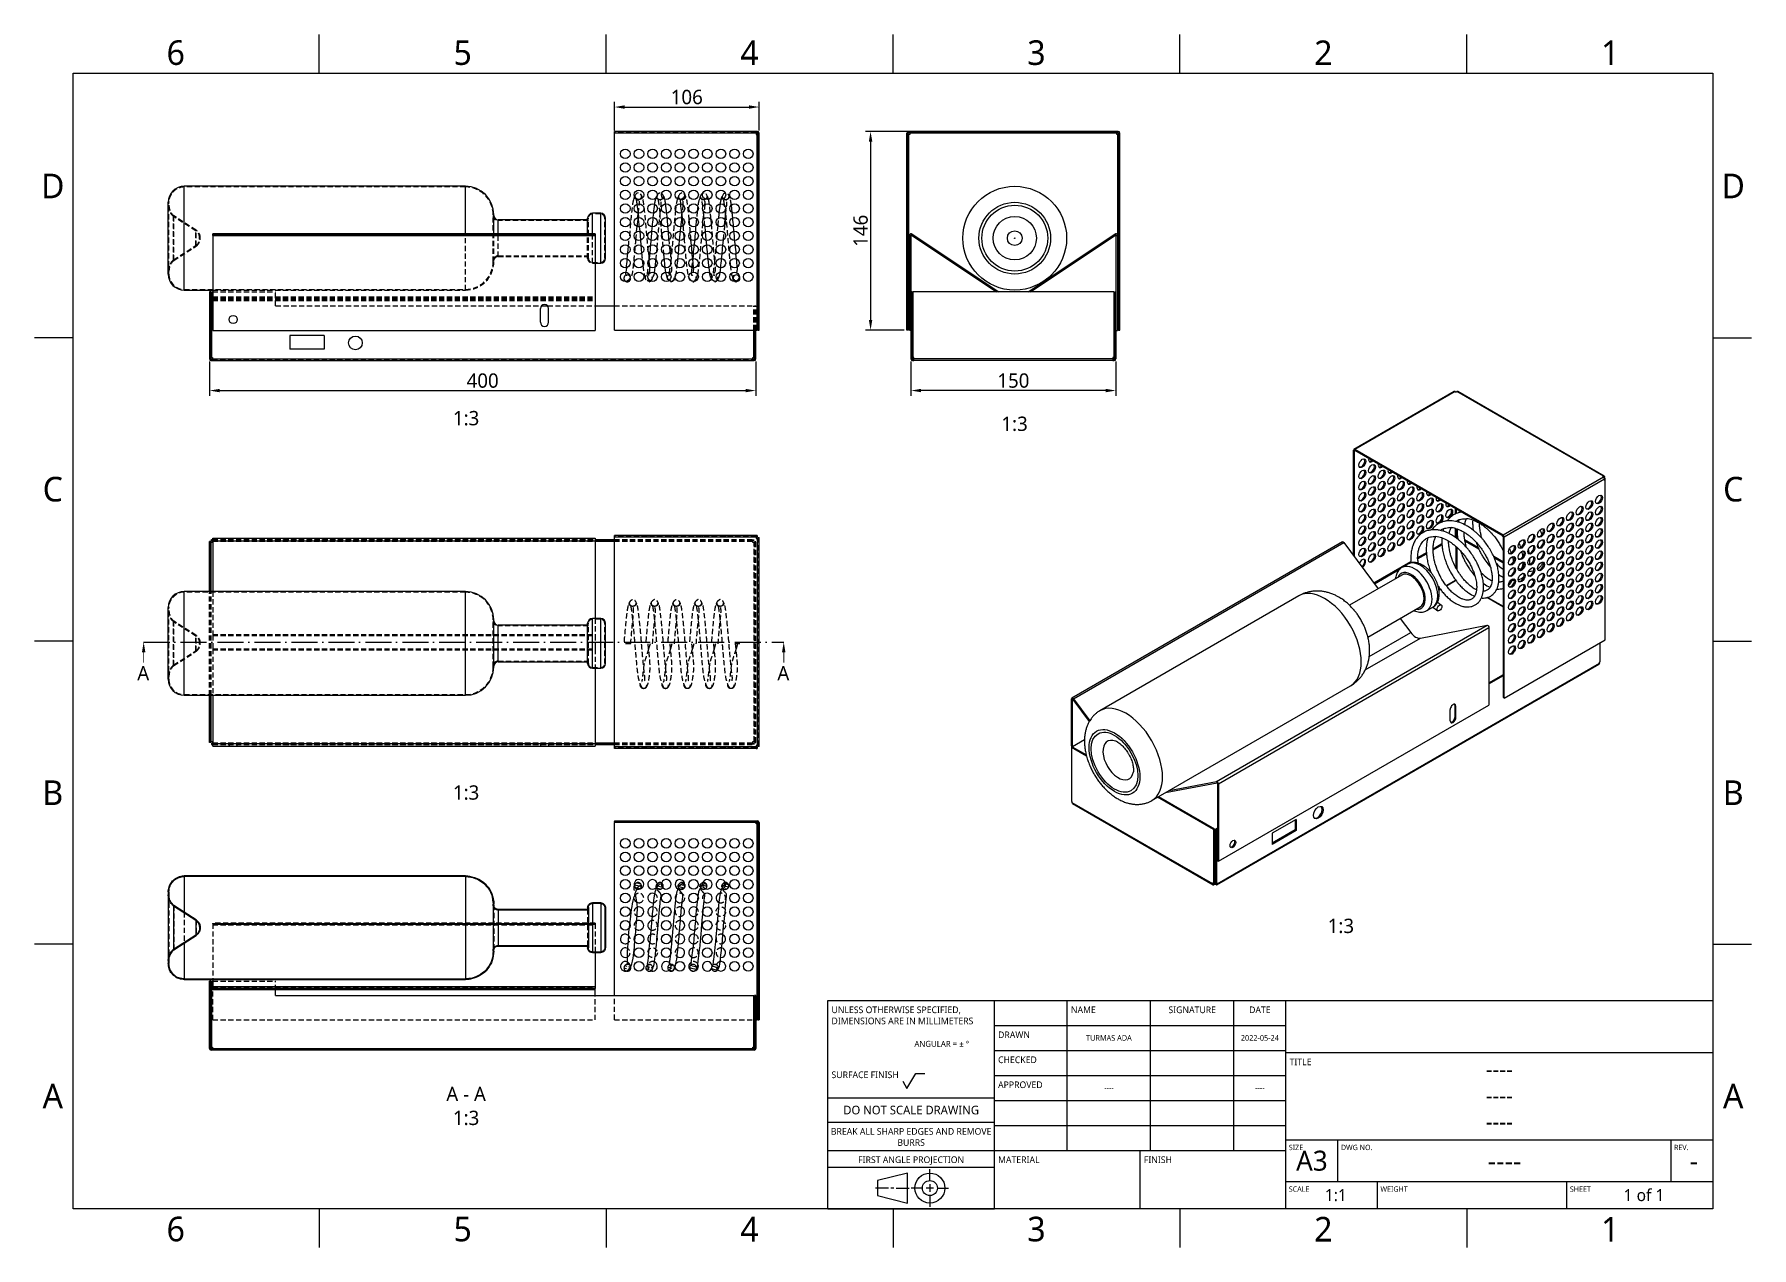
# Model space of a CAD drawing. Extents: x 1 to 420, y 0 to 296.
import ezdxf

# ---------------------------------------------------------------- set-up
doc = ezdxf.new("R2010")
doc.units = 0
doc.header["$LTSCALE"] = 12.7
doc.header["$PDMODE"] = 33
doc.header["$PDSIZE"] = 1
doc.linetypes.add('HIDDEN', pattern=[0.15, 0.1, -0.05])
doc.linetypes.add('ONS_DASHDOT', pattern=[0.71, 0.5, -0.1, 0.01, -0.1])
doc.layers.get('DEFPOINTS').update_dxf_attribs({"linetype": 'CONTINUOUS'})
for name, color, linetype in [('ANNOTATION_TEXT', 7, 'CONTINUOUS'), ('BORDER_FRAME', 7, 'CONTINUOUS'), ('BORDER_ZONES', 7, 'CONTINUOUS'), ('HIDDEN', 7, 'HIDDEN'), ('SECTION_CUTTING_LINE', 7, 'ONS_DASHDOT'), ('TANGENT_HIDDEN', 7, 'HIDDEN'), ('TANGENT_LINES', 7, 'CONTINUOUS'), ('TITLE_BLOCK', 7, 'CONTINUOUS'), ('VIEW_HATCHES', 7, 'CONTINUOUS'), ('VISIBLE', 7, 'CONTINUOUS')]:
    doc.layers.add(name, color=color, linetype=linetype)
doc.styles.add('ONSHAPE-STANDARD', font='NotoSans-Regular.ttf')
doc.styles.add('ONSHAPE-STANDARD-DIMENSION', font='')
doc.styles.add('ONSHAPE-STANDARD-FIELDS', font='')
doc.styles.add('ONSHAPE-STANDARD-VIEW-LABE', font='NotoSans-Regular.ttf', dxfattribs={"height": 3.5})
doc.styles.get('ONSHAPE-STANDARD-DIMENSION').set_extended_font_data('Noto Sans')
doc.styles.get('ONSHAPE-STANDARD-FIELDS').set_extended_font_data('Noto Sans')
doc.dimstyles.new('ONSHAPE-ISO-25$0', dxfattribs={"dimtxt": 3.5, "dimasz": 2.5, "dimexe": 1.25, "dimexo": 0.625, "dimtad": 1, "dimtxsty": 'ONSHAPE-STANDARD-DIMENSION', "dimcen": 2.5, "dimclrd": 7, "dimclre": 7, "dimclrt": 7, "dimazin": 3, "dimtfac": 1, "dimtmove": 0, "dimatfit": 3})
pattern_1 = [(165.0576, (56.38984, 74.42083), (-0.1537013, -0.5759354), [1.430621, -0.357655])]

msp = doc.modelspace()

# ---------------------------------------------------------------- texts
at = {"layer": 'ANNOTATION_TEXT', "color": 7, "char_height": 3.5, "attachment_point": 2, "style": 'ONSHAPE-STANDARD-VIEW-LABE'}
for s, insert in [(' 1:3', (105.7555, 204.6198)), (' 1:3', (239.5668, 203.2482)), (' 1:3', (105.7555, 113.2908)), (' 1:3', (319.1821, 80.7565)), (' A - A ^J 1:3', (105.7548, 39.7493))]:
    msp.add_mtext(s, dxfattribs=dict(at, insert=insert))
at = {"layer": 'BORDER_ZONES', "char_height": 6, "attachment_point": 5, "style": 'ONSHAPE-STANDARD'}
for s, insert in [('6', (35.5, 292)), ('5', (105.5, 292)), ('4', (175.5, 292)), ('3', (245.5, 292)), ('2', (315.5, 292)), ('1', (385.5, 292)), ('D', (5.5, 259.5)), ('D', (415.5, 259.5)), ('C', (5.5, 185.5)), ('C', (415.5, 185.5)), ('B', (5.5, 111.5)), ('B', (415.5, 111.5)), ('A', (5.5, 37.5)), ('A', (415.5, 37.5)), ('6', (35.5, 5)), ('5', (105.5, 5)), ('4', (175.5, 5)), ('3', (245.5, 5)), ('2', (315.5, 5)), ('1', (385.5, 5))]:
    msp.add_mtext(s, dxfattribs=dict(at, insert=insert))
at = {"layer": 'SECTION_CUTTING_LINE', "color": 7, "linetype": 'CONTINUOUS', "char_height": 3.5, "width": 3.120913, "attachment_point": 1, "style": 'ONSHAPE-STANDARD'}
for insert in [(26.1096, 142.4162), (182.2852, 142.4162)]:
    msp.add_mtext('\\fNoto Sans|b0|i0|c0|p0;\\W1.0000000000;\\T1.0000000000;\\o\\lA', dxfattribs=dict(at, insert=insert))
at = {"layer": 'TITLE_BLOCK'}
for s, insert, char_height, width, attachment_point, style in [('UNLESS OTHERWISE SPECIFIED, DIMENSIONS ARE IN MILLIMETERS', (195.4941, 59.337), 1.6256, 39.8272, 1, 'ONSHAPE-STANDARD'), ('NAME', (253.9141, 59.337), 1.6256, 19.9136, 1, 'ONSHAPE-STANDARD'), ('SIGNATURE', (283.5, 59.337), 1.6256, 19.9136, 2, 'ONSHAPE-STANDARD'), ('DATE', (300.01, 59.337), 1.6256, 12.446, 2, 'ONSHAPE-STANDARD'), ('^JANGULAR = ± °^J', (215.7247, 53.3873), 1.46304, 19.9136, 1, 'ONSHAPE-STANDARD'), ('DRAWN', (236.1341, 53.241), 1.6256, 17.4244, 1, 'ONSHAPE-STANDARD'), ('TURMAS ADA', (263.18, 51.656), 1.3655, 20.32, 5, 'ONSHAPE-STANDARD-FIELDS'), ('2022-05-24', (300.01, 51.656), 1.3655, 12.7, 5, 'ONSHAPE-STANDARD-FIELDS'), ('CHECKED', (236.1341, 47.145), 1.6256, 17.4244, 1, 'ONSHAPE-STANDARD'), ('TITLE', (307.2541, 46.637), 1.6256, 12.446, 1, 'ONSHAPE-STANDARD'), ('SURFACE FINISH', (195.4941, 43.4874), 1.6256, 19.9136, 1, 'ONSHAPE-STANDARD'), ('----', (358.43, 44.036), 3.90144, 93.98, 5, 'ONSHAPE-STANDARD-FIELDS'), ('APPROVED', (236.1341, 41.049), 1.6256, 17.4244, 1, 'ONSHAPE-STANDARD'), ('----', (263.18, 39.464), 1.3655, 20.32, 5, 'ONSHAPE-STANDARD-FIELDS'), ('----', (300.01, 39.464), 1.3655, 12.7, 5, 'ONSHAPE-STANDARD-FIELDS'), ('DO NOT SCALE DRAWING', (214.92, 35.1236), 2.11328, 39.8272, 2, 'ONSHAPE-STANDARD'), ('----', (358.43, 37.6352), 3.90144, 93.98, 5, 'ONSHAPE-STANDARD-FIELDS'), ('BREAK ALL SHARP EDGES AND REMOVE BURRS', (214.92, 29.6698), 1.6256, 39.8272, 2, 'ONSHAPE-STANDARD'), ('----', (358.43, 31.2344), 3.90144, 93.98, 5, 'ONSHAPE-STANDARD-FIELDS'), ('SIZE', (307.0753, 25.5936), 1.30048, 12.446, 1, 'ONSHAPE-STANDARD'), ('DWG NO.', (319.7753, 25.5936), 1.30048, 79.6544, 1, 'ONSHAPE-STANDARD'), ('REV.', (401.0553, 25.5936), 1.30048, 9.9568, 1, 'ONSHAPE-STANDARD'), ('FIRST ANGLE PROJECTION', (214.92, 22.761), 1.6256, 39.8272, 2, 'ONSHAPE-STANDARD'), ('MATERIAL', (236.1341, 22.761), 1.6256, 34.8488, 1, 'ONSHAPE-STANDARD'), ('FINISH', (271.6941, 22.761), 1.6256, 34.8488, 1, 'ONSHAPE-STANDARD'), ('A3', (312.71, 21.684), 4.8768, 12.7, 5, 'ONSHAPE-STANDARD-FIELDS'), ('----', (359.7, 21.684), 4.8768, 81.28, 5, 'ONSHAPE-STANDARD-FIELDS'), ('-', (405.928, 21.684), 4.8768, 9.144, 5, 'ONSHAPE-STANDARD-FIELDS'), ('SCALE', (307.0753, 15.4336), 1.30048, 21.90496, 1, 'ONSHAPE-STANDARD'), ('1:1', (318.552, 13.302), 2.92608, 20.32, 5, 'ONSHAPE-STANDARD-FIELDS'), ('WEIGHT', (329.4273, 15.4336), 1.30048, 45.30344, 1, 'ONSHAPE-STANDARD'), ('SHEET', (375.6553, 15.4336), 1.30048, 34.8488, 1, 'ONSHAPE-STANDARD'), ('1 of 1', (393.736, 13.302), 2.92608, 33.528, 5, 'ONSHAPE-STANDARD-FIELDS')]:
    msp.add_mtext(s, dxfattribs=dict(at, insert=insert, char_height=char_height, width=width, attachment_point=attachment_point, style=style))

# ---------------------------------------------------------------- blocks, each defined once
blk = doc.blocks.new('*D1')
at = {"layer": 'ANNOTATION_TEXT', "color": 7}
for p, q in [((214.87, 216.71), (214.87, 208.35)), ((264.87, 216.71), (264.87, 208.35)), ((262.37, 209.6), (217.37, 209.6))]:
    blk.add_line(p, q, dxfattribs=at)
for points in [[(217.37, 210.02), (217.37, 209.18), (214.87, 209.6)], [(262.37, 209.18), (262.37, 210.02), (264.87, 209.6)]]:
    blk.add_solid(points, dxfattribs=at)
at = {"layer": 'DEFPOINTS', "color": 0}
for p in [(214.87, 217.34), (264.87, 217.34), (214.87, 209.6)]:
    blk.add_point(p, dxfattribs=at)
at = {"layer": 'ANNOTATION_TEXT', "color": 7, "insert": (239.87, 212.02), "char_height": 3.5, "attachment_point": 5, "style": 'ONSHAPE-STANDARD-DIMENSION'}
blk.add_mtext('150', dxfattribs=at)
blk = doc.blocks.new('*D3')
at = {"layer": 'ANNOTATION_TEXT', "color": 7}
for p, q in [((264.84, 272.83), (203.78, 272.83)), ((205.03, 270.33), (205.03, 226.83)), ((213.25, 224.33), (203.78, 224.33))]:
    blk.add_line(p, q, dxfattribs=at)
for points in [[(205.45, 270.33), (204.61, 270.33), (205.03, 272.83)], [(204.61, 226.83), (205.45, 226.83), (205.03, 224.33)]]:
    blk.add_solid(points, dxfattribs=at)
at = {"layer": 'DEFPOINTS', "color": 0}
for p in [(265.46, 272.83), (205.03, 224.33), (213.87, 224.33)]:
    blk.add_point(p, dxfattribs=at)
at = {"layer": 'ANNOTATION_TEXT', "color": 7, "insert": (202.61, 248.58), "char_height": 3.5, "attachment_point": 5, "rotation": 90, "style": 'ONSHAPE-STANDARD-DIMENSION'}
blk.add_mtext('146', dxfattribs=at)
blk = doc.blocks.new('*D4')
at = {"layer": 'ANNOTATION_TEXT', "color": 7}
for p, q in [((142.51, 273.04), (142.51, 280.02)), ((145.01, 278.77), (175.34, 278.77)), ((177.84, 273.04), (177.84, 280.02))]:
    blk.add_line(p, q, dxfattribs=at)
for points in [[(145.01, 279.18), (145.01, 278.35), (142.51, 278.77)], [(175.34, 278.35), (175.34, 279.18), (177.84, 278.77)]]:
    blk.add_solid(points, dxfattribs=at)
at = {"layer": 'DEFPOINTS', "color": 0}
for p in [(177.84, 278.77), (142.51, 272.42), (177.84, 272.42)]:
    blk.add_point(p, dxfattribs=at)
at = {"layer": 'ANNOTATION_TEXT', "color": 7, "insert": (160.18, 281.19), "char_height": 3.5, "attachment_point": 5, "style": 'ONSHAPE-STANDARD-DIMENSION'}
blk.add_mtext('106', dxfattribs=at)
blk = doc.blocks.new('*D5')
at = {"layer": 'ANNOTATION_TEXT', "color": 7}
for p, q in [((43.71, 216.71), (43.71, 208.34)), ((177.04, 216.71), (177.04, 208.34)), ((46.21, 209.59), (174.54, 209.59))]:
    blk.add_line(p, q, dxfattribs=at)
for points in [[(46.21, 210.01), (46.21, 209.18), (43.71, 209.59)], [(174.54, 209.18), (174.54, 210.01), (177.04, 209.59)]]:
    blk.add_solid(points, dxfattribs=at)
at = {"layer": 'DEFPOINTS', "color": 0}
for p in [(43.71, 217.34), (177.04, 217.34), (177.04, 209.59)]:
    blk.add_point(p, dxfattribs=at)
at = {"layer": 'ANNOTATION_TEXT', "color": 7, "insert": (110.38, 212.01), "char_height": 3.5, "attachment_point": 5, "style": 'ONSHAPE-STANDARD-DIMENSION'}
blk.add_mtext('400', dxfattribs=at)

# ---------------------------------------------------------------- dimensions: what is measured, and where the dimension line sits
at = {"layer": 'ANNOTATION_TEXT'}
dim = msp.add_linear_dim(base=(177.8432, 278.7666), p1=(142.5099, 272.4181, 12.7492), p2=(177.8432, 272.4181, 12.0173), dimstyle='ONSHAPE-ISO-25$0', override={"dimlfac": 3, "dimpost": ''}, dxfattribs=at)
dim.commit()
dim.dimension.update_dxf_attribs({"geometry": '*D4', "text_midpoint": (160.1766, 281.1857)})
dim = msp.add_linear_dim(base=(205.030001358, 224.32807625), p1=(265.4613260634, 272.82807625, -39.8666666667), p2=(213.8713260634, 224.32807625, -39.8666666667), angle=90, dimstyle='ONSHAPE-ISO-25$0', override={"dimdec": 0, "dimlfac": 3, "dimpost": ''}, dxfattribs=at)
dim.commit()
dim.dimension.update_dxf_attribs({"geometry": '*D3', "text_midpoint": (202.6132779248, 248.57807625)})
dim = msp.add_linear_dim(base=(177.0432, 209.5923), p1=(43.7099, 217.3381, 11.0173), p2=(177.0432, 217.3381, 11.0173), dimstyle='ONSHAPE-ISO-25$0', override={"dimlfac": 3, "dimpost": ''}, dxfattribs=at)
dim.commit()
dim.dimension.update_dxf_attribs({"geometry": '*D5', "text_midpoint": (110.3766, 209.5923), "dimtype": 160})
dim = msp.add_aligned_dim(p1=(264.8713, 217.3381, 58.2014), p2=(214.8713, 217.3381, 58.2014), distance=7.7381, dimstyle='ONSHAPE-ISO-25$0', override={"dimdec": 0, "dimlfac": 3, "dimpost": '', "dimtol": 0, "dimlim": 0}, dxfattribs=at)
dim.commit()
dim.dimension.update_dxf_attribs({"geometry": '*D1', "text_midpoint": (239.8713, 212.0191)})

# ---------------------------------------------------------------- hatches: boundary and pattern name
at = {"layer": 'VIEW_HATCHES'}
h = msp.add_hatch(dxfattribs=at)
h.set_pattern_fill('ISO02W100', color=256, scale=53.338477, angle=10.000004, style=0, pattern_type=2)
h.set_pattern_definition([(55, (56.39, 74.421), (-5.46154, 3.8242), [16.0015, -4.0004])])
edge = h.paths.add_edge_path()
edge.add_arc((177.4332, 104.1981), 0.41, 0, 90)
edge.add_line((142.5099, 104.6081), (177.4332, 104.6081))
edge.add_line((142.5099, 104.6081), (142.5099, 104.2748))
edge.add_line((142.5099, 104.2748), (177.4332, 104.2748))
edge.add_arc((177.4332, 104.1981), 0.0767, 0, 90)
edge.add_line((177.5099, 104.1981), (177.5099, 56.1081))
edge.add_line((177.5099, 56.1081), (177.8432, 56.1081))
edge.add_line((177.8432, 104.1981), (177.8432, 56.1081))
h = msp.add_hatch(dxfattribs=at)
h.set_pattern_fill('ISO02W100', color=256, scale=46.406657, style=0, pattern_type=2)
h.set_pattern_definition([(45, (56.39, 74.421), (-4.1018, 4.1018), [13.922, -3.4805])])
edge = h.paths.add_edge_path()
edge.add_line((114.1633, 74.0765), (135.9996, 74.0765))
edge.add_line((135.9996, 74.0765), (135.9996, 73.6455))
edge.add_line((137.1557, 72.4872), (136.9794, 72.5008))
edge.add_spline(control_points=[(136.9794, 72.5008), (136.9351, 72.507), (136.8211, 72.5232), (136.4607, 72.6986), (136.2953, 72.8617), (136.0617, 73.1691), (135.9977, 73.5647), (135.9992, 73.6269), (135.9996, 73.6455)], knot_values=[0, 0, 0, 0, 0.13063542, 0.33654816, 0.49911632, 0.70541764, 0.91171314, 1, 1, 1, 1], degree=3, periodic=0)
edge.add_line((137.1557, 72.4872), (139.1782, 72.4872))
edge.add_spline(control_points=[(140.3343, 73.6455), (140.3213, 73.5176), (140.2951, 73.2606), (140.1116, 72.9157), (139.7911, 72.6549), (139.6138, 72.5482), (139.2022, 72.4847), (139.1819, 72.4868), (139.1782, 72.4872)], knot_values=[0, 0, 0, 0, 0.19831133, 0.39862791, 0.59876419, 0.75709779, 0.95686891, 1, 1, 1, 1], degree=3, periodic=0)
edge.add_line((140.1677, 73.6455), (140.3343, 73.6455))
edge.add_spline(control_points=[(140.1677, 73.6455), (140.1584, 73.5442), (140.1394, 73.3369), (139.99, 73.0377), (139.723, 72.8097), (139.5653, 72.7141), (139.2209, 72.6509), (139.1868, 72.6535), (139.1782, 72.6541)], knot_values=[0, 0, 0, 0, 0.18847629, 0.3854465, 0.58224718, 0.73795884, 0.9343722, 1, 1, 1, 1], degree=3, periodic=0)
edge.add_line((137.1557, 72.6541), (139.1782, 72.6541))
edge.add_spline(control_points=[(137.1557, 72.6541), (137.0521, 72.6621), (136.8422, 72.6783), (136.5429, 72.8532), (136.3954, 73.0009), (136.2077, 73.2609), (136.1646, 73.6093), (136.166, 73.6388), (136.1663, 73.6455)], knot_values=[0, 0, 0, 0, 0.19274174, 0.39023201, 0.5461479, 0.74404292, 0.94193242, 1, 1, 1, 1], degree=3, periodic=0)
edge.add_line((136.1663, 74.2436), (136.1663, 73.6455))
edge.add_line((114.1633, 74.2436), (136.1663, 74.2436))
edge.add_spline(control_points=[(112.9457, 73.0231), (112.9478, 73.078), (112.9525, 73.2003), (113.0074, 73.4562), (113.209, 73.8203), (113.5136, 74.0848), (113.9067, 74.2342), (114.0851, 74.2408), (114.1633, 74.2436)], knot_values=[0, 0, 0, 0, 0.12371965, 0.27556605, 0.46718993, 0.65881926, 0.85029849, 1, 1, 1, 1], degree=3, periodic=0)
edge.add_line((112.9457, 72.8412), (112.9457, 73.0231))
edge.add_spline(control_points=[(112.9457, 72.8412), (112.8854, 72.1408), (112.7626, 70.713), (111.6487, 68.6478), (110, 67.0838), (107.8589, 66.1597), (106.7064, 66.0955), (106.1758, 66.0659)], knot_values=[0, 0, 0, 0, 0.20006946, 0.4078297, 0.61541934, 0.82294408, 1, 1, 1, 1], degree=3, periodic=0)
edge.add_line((37.5774, 66.0659), (106.1758, 66.0659))
edge.add_spline(control_points=[(37.5774, 66.0659), (37.5566, 66.0649), (37.4588, 66.0601), (36.1369, 66.2165), (35.1602, 66.9198), (34.5953, 67.4786), (33.9288, 68.6113), (33.8656, 69.4137), (33.8343, 69.8109)], knot_values=[0, 0, 0, 0, 0.05343256, 0.25177852, 0.45012521, 0.60694777, 0.80539823, 1, 1, 1, 1], degree=3, periodic=0)
edge.add_line((33.8343, 70.5248), (33.8343, 69.8109))
edge.add_spline(control_points=[(33.8343, 70.5248), (33.8399, 70.6685), (33.8526, 70.9938), (33.9852, 71.6936), (34.5511, 72.6994), (34.9055, 73.0099), (35.0587, 73.1441)], knot_values=[0, 0, 0, 0, 0.19680888, 0.44567439, 0.76029218, 1, 1, 1, 1], degree=3, periodic=0)
edge.add_line((35.0587, 73.1441), (37.5794, 74.7701))
edge.add_line((37.5794, 74.7701), (40.4735, 76.6463))
edge.add_spline(control_points=[(40.4735, 80.4566), (40.5961, 80.3672), (40.8714, 80.1662), (41.3124, 79.5818), (41.4794, 78.8419), (41.4813, 78.5536), (41.4728, 78.1937), (41.3105, 77.5336), (40.8607, 76.9225), (40.5916, 76.7306), (40.4735, 76.6463)], knot_values=[0, 0, 0, 0, 0.11718358, 0.26310749, 0.40915197, 0.49861309, 0.59714933, 0.7371468, 0.88465618, 1, 1, 1, 1], degree=3, periodic=0)
edge.add_line((40.4735, 80.4566), (37.5794, 82.3329))
edge.add_line((37.5794, 82.3329), (35.0587, 83.9589))
edge.add_spline(control_points=[(35.0587, 83.9589), (35.0216, 83.9882), (34.8917, 84.0909), (34.1128, 84.973), (33.8481, 86.0511), (33.8383, 86.4284), (33.8343, 86.5782)], knot_values=[0, 0, 0, 0, 0.13099908, 0.45785091, 0.78470073, 1, 1, 1, 1], degree=3, periodic=0)
edge.add_line((33.8343, 87.2921), (33.8343, 86.5782))
edge.add_spline(control_points=[(33.8343, 87.2921), (33.8325, 87.3365), (33.8258, 87.4991), (34.0393, 88.8118), (34.7249, 89.795), (35.6828, 90.6252), (36.9077, 91.0209), (37.38, 91.0323), (37.5774, 91.037)], knot_values=[0, 0, 0, 0, 0.07384155, 0.27026214, 0.46662123, 0.66292063, 0.85917545, 1, 1, 1, 1], degree=3, periodic=0)
edge.add_line((106.1758, 91.037), (37.5774, 91.037))
edge.add_spline(control_points=[(106.1758, 91.037), (106.5903, 91.0222), (107.546, 90.988), (109.7354, 90.2114), (111.4441, 88.6552), (112.6342, 86.9034), (112.9583, 84.4779), (112.9479, 84.2999), (112.9457, 84.2618)], knot_values=[0, 0, 0, 0, 0.15202668, 0.3504944, 0.54896872, 0.74746502, 0.946013, 1, 1, 1, 1], degree=3, periodic=0)
edge.add_line((112.9457, 84.0799), (112.9457, 84.2618))
edge.add_spline(control_points=[(114.1633, 82.8594), (114.0967, 82.86), (113.9397, 82.8616), (113.5447, 83.0105), (113.3496, 83.1591), (113.0699, 83.4717), (112.9514, 83.8665), (112.9473, 84.0174), (112.9457, 84.0799)], knot_values=[0, 0, 0, 0, 0.1405985, 0.33139659, 0.48197409, 0.67333151, 0.86468438, 1, 1, 1, 1], degree=3, periodic=0)
edge.add_line((136.1663, 82.8594), (114.1633, 82.8594))
edge.add_line((136.1663, 83.4575), (136.1663, 82.8594))
edge.add_spline(control_points=[(136.1663, 83.4575), (136.1672, 83.5068), (136.1696, 83.6268), (136.2714, 83.9534), (136.4888, 84.2082), (136.7493, 84.3919), (137.0937, 84.4511), (137.1418, 84.4493), (137.1557, 84.4488)], knot_values=[0, 0, 0, 0, 0.13713776, 0.33332173, 0.52936765, 0.72522695, 0.92092052, 1, 1, 1, 1], degree=3, periodic=0)
edge.add_line((139.1782, 84.4488), (137.1557, 84.4488))
edge.add_spline(control_points=[(139.1782, 84.4488), (139.2691, 84.4423), (139.4592, 84.4285), (139.7654, 84.2788), (139.9997, 84.0436), (140.148, 83.736), (140.1613, 83.5474), (140.1677, 83.4575)], knot_values=[0, 0, 0, 0, 0.18955774, 0.39669828, 0.60391322, 0.8112809, 1, 1, 1, 1], degree=3, periodic=0)
edge.add_line((140.3343, 83.4575), (140.1677, 83.4575))
edge.add_spline(control_points=[(139.1782, 84.6158), (139.1891, 84.6163), (139.232, 84.6183), (139.6392, 84.5564), (139.9411, 84.3484), (140.2009, 84.0542), (140.3279, 83.6774), (140.3324, 83.5231), (140.3343, 83.4575)], knot_values=[0, 0, 0, 0, 0.0669684, 0.26366402, 0.46036669, 0.65715631, 0.85409867, 1, 1, 1, 1], degree=3, periodic=0)
edge.add_line((139.1782, 84.6158), (137.1557, 84.6158))
edge.add_line((136.9797, 84.6023), (137.1557, 84.6158))
edge.add_spline(control_points=[(135.9996, 83.4575), (136.0091, 83.5748), (136.0287, 83.8152), (136.2208, 84.1703), (136.4854, 84.437), (136.8604, 84.5857), (136.9488, 84.598), (136.9797, 84.6023)], knot_values=[0, 0, 0, 0, 0.21267939, 0.43554058, 0.65820429, 0.88066369, 1, 1, 1, 1], degree=3, periodic=0)
edge.add_line((135.9996, 83.4575), (135.9996, 83.0265))
edge.add_line((135.9996, 83.0265), (114.1633, 83.0265))
edge.add_spline(control_points=[(114.1633, 83.0265), (114.1315, 83.0256), (114.0441, 83.0232), (113.6924, 83.1211), (113.5219, 83.2353), (113.2594, 83.4923), (113.1279, 83.8213), (113.1172, 83.9986), (113.1123, 84.0799)], knot_values=[0, 0, 0, 0, 0.10963276, 0.30143431, 0.45275527, 0.64504085, 0.83732098, 1, 1, 1, 1], degree=3, periodic=0)
edge.add_line((113.1123, 84.0799), (113.1123, 84.2618))
edge.add_line((106.1758, 91.2038), (106.5509, 91.1936))
edge.add_spline(control_points=[(106.5509, 91.1936), (106.6065, 91.1934), (106.8374, 91.1926), (109.2724, 90.705), (111.0105, 89.3602), (112.4834, 87.5523), (113.1064, 85.2405), (113.1107, 84.535), (113.1123, 84.2618)], knot_values=[0, 0, 0, 0, 0.06407463, 0.26609824, 0.46812446, 0.67016654, 0.87224748, 1, 1, 1, 1], degree=3, periodic=0)
edge.add_line((106.1758, 91.2038), (37.5774, 91.2038))
edge.add_line((37.2579, 91.1907), (37.5774, 91.2038))
edge.add_spline(control_points=[(33.6677, 87.2921), (33.6658, 87.3715), (33.6599, 87.6183), (33.9231, 88.9631), (34.685, 89.9955), (35.6519, 90.8226), (36.9805, 91.1765), (37.1935, 91.1874), (37.2579, 91.1907)], knot_values=[0, 0, 0, 0, 0.09668919, 0.3005212, 0.50428619, 0.70799029, 0.91165055, 1, 1, 1, 1], degree=3, periodic=0)
edge.add_line((33.6677, 87.2921), (33.6677, 86.5782))
edge.add_spline(control_points=[(34.96, 83.8239), (34.8991, 83.8734), (34.7135, 84.024), (33.9328, 84.9534), (33.6736, 86.1088), (33.6693, 86.4498), (33.6677, 86.5782)], knot_values=[0, 0, 0, 0, 0.15788665, 0.48129135, 0.80469478, 1, 1, 1, 1], degree=3, periodic=0)
edge.add_line((40.3834, 80.3141), (34.96, 83.8239))
edge.add_spline(control_points=[(40.3834, 80.3141), (40.5168, 80.2125), (40.8041, 79.9937), (41.1852, 79.4476), (41.3148, 78.742), (41.312, 78.5538), (41.3049, 78.1858), (41.1281, 77.5413), (40.6823, 76.9954), (40.4709, 76.8493), (40.3834, 76.7888)], knot_values=[0, 0, 0, 0, 0.12728522, 0.27401792, 0.42093148, 0.49708304, 0.60022297, 0.74688524, 0.89519335, 1, 1, 1, 1], degree=3, periodic=0)
edge.add_line((34.96, 73.279), (40.3834, 76.7888))
edge.add_spline(control_points=[(33.6677, 70.5248), (33.6719, 70.657), (33.6818, 70.9661), (33.8108, 71.7072), (34.3851, 72.7692), (34.7835, 73.1226), (34.96, 73.279)], knot_values=[0, 0, 0, 0, 0.18591748, 0.43491488, 0.74976945, 1, 1, 1, 1], degree=3, periodic=0)
edge.add_line((33.6677, 70.5248), (33.6677, 69.8109))
edge.add_spline(control_points=[(37.5774, 65.8992), (37.5657, 65.8985), (37.4971, 65.8945), (36.0938, 66.0422), (35.0871, 66.765), (34.4864, 67.3444), (33.7758, 68.5199), (33.7037, 69.3812), (33.6677, 69.8109)], knot_values=[0, 0, 0, 0, 0.04112797, 0.24141697, 0.44170618, 0.60006579, 0.80045619, 1, 1, 1, 1], degree=3, periodic=0)
edge.add_line((37.5774, 65.8992), (106.1758, 65.8992))
edge.add_line((106.5519, 65.9094), (106.1758, 65.8992))
edge.add_spline(control_points=[(113.1123, 72.8412), (113.0369, 72.0596), (112.886, 70.4965), (111.6669, 68.4133), (109.9798, 66.847), (107.7422, 65.9972), (106.8997, 65.9351), (106.5519, 65.9094)], knot_values=[0, 0, 0, 0, 0.2127668, 0.42550991, 0.63809195, 0.85061306, 1, 1, 1, 1], degree=3, periodic=0)
edge.add_line((113.1123, 72.8412), (113.1123, 73.0231))
edge.add_spline(control_points=[(113.1123, 73.0231), (113.1164, 73.09), (113.1248, 73.2274), (113.1854, 73.4437), (113.3761, 73.7526), (113.6455, 73.9661), (113.9929, 74.0743), (114.1142, 74.0758), (114.1633, 74.0765)], knot_values=[0, 0, 0, 0, 0.14396446, 0.29573465, 0.48713914, 0.67854952, 0.86980334, 1, 1, 1, 1], degree=3, periodic=0)
h = msp.add_hatch(dxfattribs=at)
h.set_pattern_fill('ISO02W100', color=256, scale=4.768736, angle=120.057571, style=0, pattern_type=2)
h.set_pattern_definition(pattern_1)
edge = h.paths.add_edge_path()
edge.add_line((148.2833, 87.9073), (148.4622, 87.9267))
edge.add_arc((148.2913, 88.7382), 0.8378, 141.907209, 189.881526)
edge.add_arc((148.2832, 88.7368), 0.8295, 189.879749, 270.009438)
edge.add_spline(control_points=[(148.9792, 88.2802), (148.9825, 88.2846), (148.9973, 88.3042), (149.1285, 88.5764), (149.127, 88.8384), (149.0509, 89.1192), (148.8831, 89.3485), (148.6505, 89.5112), (148.3766, 89.5874), (148.0942, 89.568), (147.8276, 89.4599), (147.6972, 89.3234), (147.6319, 89.2551)], knot_values=[0, 0, 0, 0, 0.03148547, 0.13944927, 0.24734609, 0.35505957, 0.46256671, 0.56993105, 0.67726355, 0.78467696, 0.89224905, 1, 1, 1, 1], degree=3, periodic=0)
edge.add_spline(control_points=[(148.4622, 87.9267), (148.4907, 87.933), (148.5664, 87.9495), (148.8256, 88.0789), (148.9287, 88.214), (148.9792, 88.2802)], knot_values=[0, 0, 0, 0, 0.2349512, 0.62558708, 1, 1, 1, 1], degree=3, periodic=0)
h = msp.add_hatch(dxfattribs=at)
h.set_pattern_fill('ISO02W100', color=256, scale=4.768736, angle=120.057571, style=0, pattern_type=2)
h.set_pattern_definition(pattern_1)
edge = h.paths.add_edge_path()
edge.add_spline(control_points=[(152.9653, 89.2551), (152.9144, 89.1765), (152.8127, 89.0192), (152.774, 88.7312), (152.7999, 88.5973), (152.8116, 88.5365)], knot_values=[0, 0, 0, 0, 0.35306455, 0.70624074, 1, 1, 1, 1], degree=3, periodic=0)
edge.add_spline(control_points=[(152.8116, 88.5365), (152.8197, 88.5078), (152.8351, 88.4532), (152.8547, 88.4089), (152.8641, 88.3879)], knot_values=[0, 0, 0, 0, 0.52614303, 1, 1, 1, 1], degree=3, periodic=0)
edge.add_arc((153.6164, 88.7365), 0.8292, 204.858375, 270.015466)
edge.add_spline(control_points=[(154.3125, 88.2802), (154.3159, 88.2846), (154.3306, 88.3042), (154.4618, 88.5764), (154.4603, 88.8384), (154.3842, 89.1192), (154.2165, 89.3485), (153.9838, 89.5112), (153.71, 89.5874), (153.4275, 89.568), (153.1609, 89.4599), (153.0305, 89.3234), (152.9653, 89.2551)], knot_values=[0, 0, 0, 0, 0.03148547, 0.13944927, 0.24734609, 0.35505957, 0.46256671, 0.56993105, 0.67726355, 0.78467696, 0.89224905, 1, 1, 1, 1], degree=3, periodic=0)
edge.add_spline(control_points=[(153.6167, 87.9073), (153.7101, 87.9166), (153.8971, 87.935), (154.15, 88.0775), (154.2591, 88.2136), (154.3125, 88.2802)], knot_values=[0, 0, 0, 0, 0.33802705, 0.67603213, 1, 1, 1, 1], degree=3, periodic=0)
h = msp.add_hatch(dxfattribs=at)
h.set_pattern_fill('ISO02W100', color=256, scale=4.768736, angle=120.057571, style=0, pattern_type=2)
h.set_pattern_definition(pattern_1)
edge = h.paths.add_edge_path()
edge.add_spline(control_points=[(158.2986, 89.2551), (158.2482, 89.1742), (158.1475, 89.0124), (158.0994, 88.7415), (158.1634, 88.4573), (158.1889, 88.4052), (158.1974, 88.3879)], knot_values=[0, 0, 0, 0, 0.28563009, 0.5713505, 0.85683047, 1, 1, 1, 1], degree=3, periodic=0)
edge.add_arc((158.9498, 88.7365), 0.8292, 204.858375, 246.31044)
edge.add_arc((158.9499, 88.7375), 0.8302, 246.333779, 270.009409)
edge.add_spline(control_points=[(159.6459, 88.2802), (159.6492, 88.2846), (159.664, 88.3042), (159.7951, 88.5764), (159.7937, 88.8384), (159.7175, 89.1192), (159.5498, 89.3485), (159.3172, 89.5112), (159.0433, 89.5874), (158.7609, 89.568), (158.4942, 89.4599), (158.3638, 89.3234), (158.2986, 89.2551)], knot_values=[0, 0, 0, 0, 0.03148547, 0.13944927, 0.24734609, 0.35505957, 0.46256671, 0.56993105, 0.67726355, 0.78467696, 0.89224905, 1, 1, 1, 1], degree=3, periodic=0)
edge.add_spline(control_points=[(158.95, 87.9073), (159.0435, 87.9166), (159.2304, 87.935), (159.4833, 88.0775), (159.5925, 88.2136), (159.6459, 88.2802)], knot_values=[0, 0, 0, 0, 0.33802705, 0.67603213, 1, 1, 1, 1], degree=3, periodic=0)
h = msp.add_hatch(dxfattribs=at)
h.set_pattern_fill('ISO02W100', color=256, scale=4.768736, angle=120.057571, style=0, pattern_type=2)
h.set_pattern_definition(pattern_1)
edge = h.paths.add_edge_path()
edge.add_spline(control_points=[(163.6319, 89.2551), (163.5816, 89.1742), (163.4808, 89.0124), (163.4327, 88.7415), (163.4967, 88.4573), (163.5222, 88.4052), (163.5307, 88.3879)], knot_values=[0, 0, 0, 0, 0.28563009, 0.5713505, 0.85683047, 1, 1, 1, 1], degree=3, periodic=0)
edge.add_arc((164.2831, 88.7365), 0.8292, 204.858375, 270.015466)
edge.add_spline(control_points=[(164.9792, 88.2802), (164.9825, 88.2846), (164.9973, 88.3042), (165.1285, 88.5764), (165.127, 88.8384), (165.0509, 89.1192), (164.8831, 89.3485), (164.6505, 89.5112), (164.3766, 89.5874), (164.0942, 89.568), (163.8276, 89.4599), (163.6972, 89.3234), (163.6319, 89.2551)], knot_values=[0, 0, 0, 0, 0.03148547, 0.13944927, 0.24734609, 0.35505957, 0.46256671, 0.56993105, 0.67726355, 0.78467696, 0.89224905, 1, 1, 1, 1], degree=3, periodic=0)
edge.add_arc((164.2829, 88.7431), 0.8358, 270.026359, 304.759033)
edge.add_arc((164.2813, 88.7459), 0.839, 304.741878, 326.282299)
h = msp.add_hatch(dxfattribs=at)
h.set_pattern_fill('ISO02W100', color=256, scale=4.768736, angle=120.057571, style=0, pattern_type=2)
h.set_pattern_definition(pattern_1)
edge = h.paths.add_edge_path()
edge.add_spline(control_points=[(168.9653, 89.2551), (168.9149, 89.1742), (168.8142, 89.0124), (168.766, 88.7415), (168.8301, 88.4573), (168.8555, 88.4052), (168.8641, 88.3879)], knot_values=[0, 0, 0, 0, 0.28563009, 0.5713505, 0.85683047, 1, 1, 1, 1], degree=3, periodic=0)
edge.add_arc((169.6167, 88.7366), 0.8295, 204.861181, 227.998828)
edge.add_arc((169.616, 88.736), 0.8286, 228.004242, 270.044803)
edge.add_spline(control_points=[(170.3125, 88.2802), (170.3159, 88.2846), (170.3306, 88.3042), (170.4618, 88.5764), (170.4603, 88.8384), (170.3842, 89.1192), (170.2165, 89.3485), (169.9838, 89.5112), (169.71, 89.5874), (169.4275, 89.568), (169.1609, 89.4599), (169.0305, 89.3234), (168.9653, 89.2551)], knot_values=[0, 0, 0, 0, 0.03148547, 0.13944927, 0.24734609, 0.35505957, 0.46256671, 0.56993105, 0.67726355, 0.78467696, 0.89224905, 1, 1, 1, 1], degree=3, periodic=0)
edge.add_spline(control_points=[(169.6167, 87.9073), (169.7101, 87.9166), (169.8971, 87.935), (170.15, 88.0775), (170.2591, 88.2136), (170.3125, 88.2802)], knot_values=[0, 0, 0, 0, 0.33802705, 0.67603213, 1, 1, 1, 1], degree=3, periodic=0)
h = msp.add_hatch(dxfattribs=at)
h.set_pattern_fill('ISO02W100', color=256, scale=4.768736, angle=120.057571, style=0, pattern_type=2)
h.set_pattern_definition(pattern_1)
edge = h.paths.add_edge_path()
edge.add_line((145.6997, 69.5979), (145.5451, 69.5834))
edge.add_spline(control_points=[(145.7596, 67.9321), (145.7978, 67.9356), (145.8924, 67.9445), (146.1601, 68.0492), (146.3616, 68.24), (146.5009, 68.4925), (146.5454, 68.7756), (146.4949, 69.0574), (146.3517, 69.3056), (146.143, 69.4906), (145.8763, 69.5911), (145.7537, 69.5958), (145.6997, 69.5979)], knot_values=[0, 0, 0, 0, 0.07145317, 0.17707435, 0.28287115, 0.38879953, 0.49476141, 0.60063412, 0.70631831, 0.81179021, 0.91712908, 1, 1, 1, 1], degree=3, periodic=0)
edge.add_spline(control_points=[(145.5451, 69.5834), (145.5081, 69.576), (145.4161, 69.5574), (145.1601, 69.4251), (144.9793, 69.2141), (144.8676, 68.9477), (144.8512, 68.6624), (144.9389, 68.385), (145.0781, 68.1655), (145.3332, 68.0091), (145.3552, 68.0009), (145.36, 67.9991)], knot_values=[0, 0, 0, 0, 0.0842918, 0.21000008, 0.3358979, 0.46190915, 0.58784223, 0.71356132, 0.83903958, 0.96435117, 1, 1, 1, 1], degree=3, periodic=0)
edge.add_arc((145.6933, 68.7609), 0.8315, 246.369871, 274.574005)
h = msp.add_hatch(dxfattribs=at)
h.set_pattern_fill('ISO02W100', color=256, scale=4.768736, angle=120.057571, style=0, pattern_type=2)
h.set_pattern_definition(pattern_1)
edge = h.paths.add_edge_path()
edge.add_line((151.0331, 69.5979), (150.7691, 69.555))
edge.add_line((150.7076, 69.5318), (150.6283, 69.4931))
edge.add_spline(control_points=[(151.2933, 67.9732), (151.354, 67.9975), (151.4859, 68.0504), (151.6999, 68.2423), (151.8329, 68.4918), (151.8791, 68.7758), (151.8281, 69.0574), (151.685, 69.3056), (151.4763, 69.4906), (151.2096, 69.5911), (151.087, 69.5958), (151.0331, 69.5979)], knot_values=[0, 0, 0, 0, 0.09869917, 0.21457202, 0.33058898, 0.44664264, 0.56259863, 0.67834815, 0.79386517, 0.90923648, 1, 1, 1, 1], degree=3, periodic=0)
edge.add_spline(control_points=[(150.7691, 69.555), (150.7656, 69.5539), (150.7552, 69.5505), (150.7267, 69.5393), (150.7076, 69.5318)], knot_values=[0, 0, 0, 0, 0.33366898, 1, 1, 1, 1], degree=3, periodic=0)
edge.add_spline(control_points=[(150.6283, 69.4931), (150.5913, 69.4717), (150.5022, 69.4198), (150.3047, 69.2094), (150.2027, 68.9492), (150.1854, 68.6614), (150.2669, 68.3876), (150.4321, 68.1561), (150.6694, 67.9951), (150.9272, 67.9141), (151.2149, 67.9453), (151.2732, 67.9661), (151.2933, 67.9732)], knot_values=[0, 0, 0, 0, 0.07677309, 0.18531831, 0.29396134, 0.40253697, 0.51092811, 0.6191116, 0.7271514, 0.83515916, 0.94324833, 1, 1, 1, 1], degree=3, periodic=0)
h = msp.add_hatch(dxfattribs=at)
h.set_pattern_fill('ISO02W100', color=256, scale=4.768736, angle=120.057571, style=0, pattern_type=2)
h.set_pattern_definition(pattern_1)
edge = h.paths.add_edge_path()
edge.add_line((156.3664, 69.5979), (156.2443, 69.5889))
edge.add_line((156.041, 69.5318), (155.9616, 69.4931))
edge.add_spline(control_points=[(156.6266, 67.9732), (156.6873, 67.9975), (156.8193, 68.0504), (157.0333, 68.2423), (157.1662, 68.4918), (157.2124, 68.7758), (157.1614, 69.0574), (157.0184, 69.3056), (156.8097, 69.4906), (156.5429, 69.5911), (156.4204, 69.5958), (156.3664, 69.5979)], knot_values=[0, 0, 0, 0, 0.09869917, 0.21457202, 0.33058898, 0.44664264, 0.56259863, 0.67834815, 0.79386517, 0.90923648, 1, 1, 1, 1], degree=3, periodic=0)
edge.add_spline(control_points=[(156.2443, 69.5889), (156.1855, 69.5756), (156.093, 69.5547), (156.0549, 69.5379), (156.041, 69.5318)], knot_values=[0, 0, 0, 0, 0.63493789, 1, 1, 1, 1], degree=3, periodic=0)
edge.add_spline(control_points=[(155.9616, 69.4931), (155.9247, 69.4717), (155.8354, 69.4199), (155.6384, 69.209), (155.5344, 68.9506), (155.5246, 68.656), (155.5784, 68.4077), (155.7733, 68.1702), (155.7827, 68.1626), (155.7841, 68.1614)], knot_values=[0, 0, 0, 0, 0.12021086, 0.29017034, 0.46028297, 0.63029007, 0.80000829, 0.96940139, 1, 1, 1, 1], degree=3, periodic=0)
edge.add_spline(control_points=[(155.7841, 68.1614), (155.8557, 68.1054), (156.0001, 67.9925), (156.2616, 67.9148), (156.5481, 67.9453), (156.6065, 67.9661), (156.6266, 67.9732)], knot_values=[0, 0, 0, 0, 0.28033173, 0.5652141, 0.85031121, 1, 1, 1, 1], degree=3, periodic=0)
h = msp.add_hatch(dxfattribs=at)
h.set_pattern_fill('ISO02W100', color=256, scale=4.768736, angle=120.057571, style=0, pattern_type=2)
h.set_pattern_definition(pattern_1)
edge = h.paths.add_edge_path()
edge.add_line((161.3743, 69.5318), (161.295, 69.4931))
edge.add_spline(control_points=[(161.9599, 67.9732), (162.0206, 67.9975), (162.1526, 68.0504), (162.3666, 68.2423), (162.4996, 68.4918), (162.5458, 68.7758), (162.4948, 69.0574), (162.3517, 69.3056), (162.143, 69.4906), (161.8763, 69.5911), (161.7537, 69.5958), (161.6997, 69.5979)], knot_values=[0, 0, 0, 0, 0.09869917, 0.21457202, 0.33058898, 0.44664264, 0.56259863, 0.67834815, 0.79386517, 0.90923648, 1, 1, 1, 1], degree=3, periodic=0)
edge.add_arc((161.7, 68.7628), 0.8351, 90.017998, 112.955111)
edge.add_spline(control_points=[(161.295, 69.4931), (161.258, 69.4717), (161.1688, 69.4199), (160.9712, 69.2089), (160.8697, 68.9511), (160.8513, 68.6616), (160.9048, 68.5063), (160.9304, 68.4318)], knot_values=[0, 0, 0, 0, 0.15270136, 0.36859737, 0.58468791, 0.8006444, 1, 1, 1, 1], degree=3, periodic=0)
edge.add_spline(control_points=[(160.9304, 68.4318), (160.9341, 68.4222), (160.9475, 68.3873), (161.106, 68.139), (161.3341, 67.9997), (161.5944, 67.9129), (161.8815, 67.9455), (161.9399, 67.9661), (161.9599, 67.9732)], knot_values=[0, 0, 0, 0, 0.07825034, 0.28214286, 0.48576455, 0.68932586, 0.89304061, 1, 1, 1, 1], degree=3, periodic=0)
h = msp.add_hatch(dxfattribs=at)
h.set_pattern_fill('ISO02W100', color=256, scale=4.768736, angle=120.057571, style=0, pattern_type=2)
h.set_pattern_definition(pattern_1)
edge = h.paths.add_edge_path()
edge.add_line((166.7076, 69.5318), (166.6283, 69.4931))
edge.add_spline(control_points=[(167.2933, 67.9732), (167.354, 67.9975), (167.4859, 68.0504), (167.6999, 68.2423), (167.8329, 68.4918), (167.8791, 68.7758), (167.8281, 69.0574), (167.685, 69.3056), (167.4763, 69.4906), (167.2096, 69.5911), (167.087, 69.5958), (167.0331, 69.5979)], knot_values=[0, 0, 0, 0, 0.09869917, 0.21457202, 0.33058898, 0.44664264, 0.56259863, 0.67834815, 0.79386517, 0.90923648, 1, 1, 1, 1], degree=3, periodic=0)
edge.add_arc((167.0333, 68.7628), 0.8351, 90.017998, 112.955111)
edge.add_arc((167.035, 68.7594), 0.8389, 118.999058, 147.129598)
edge.add_spline(control_points=[(166.3304, 69.2147), (166.329, 69.2127), (166.3205, 69.2005), (166.1814, 68.9443), (166.1994, 68.6712), (166.2053, 68.6368), (166.2069, 68.6278)], knot_values=[0, 0, 0, 0, 0.07917733, 0.4698145, 0.86020933, 1, 1, 1, 1], degree=3, periodic=0)
edge.add_spline(control_points=[(166.2069, 68.6278), (166.226, 68.5492), (166.2656, 68.3869), (166.4334, 68.1549), (166.669, 67.9955), (166.9273, 67.9141), (167.2149, 67.9453), (167.2732, 67.9661), (167.2933, 67.9732)], knot_values=[0, 0, 0, 0, 0.17154712, 0.35480224, 0.53781395, 0.72077138, 0.90386672, 1, 1, 1, 1], degree=3, periodic=0)
h = msp.add_hatch(dxfattribs=at)
h.set_pattern_fill('ISO02W100', color=256, scale=89.588714, angle=89.999752, style=0, pattern_type=2)
h.set_pattern_definition([(135, (56.39, 74.421), (-7.9186, -7.9186), [26.8766, -6.7192])])
edge = h.paths.add_edge_path()
edge.add_arc((176.6332, 49.1181), 0.41, 270, 360)
edge.add_line((177.0432, 62.0415), (177.0432, 49.1181))
edge.add_line((177.0432, 62.0415), (176.7099, 62.0415))
edge.add_line((176.7099, 62.0415), (176.7099, 49.1181))
edge.add_arc((176.6332, 49.1181), 0.0767, 270, 360)
edge.add_line((176.6332, 49.0415), (44.1199, 49.0415))
edge.add_arc((44.1199, 49.1181), 0.0767, 180, 270)
edge.add_line((44.0432, 49.1181), (44.0432, 65.4721))
edge.add_line((44.0432, 65.4721), (43.7099, 65.4721))
edge.add_line((43.7099, 49.1181), (43.7099, 65.4721))
edge.add_arc((44.1199, 49.1181), 0.41, 180, 270)
edge.add_line((176.6332, 48.7081), (44.1199, 48.7081))
h = msp.add_hatch(dxfattribs=at)
h.set_pattern_fill('ISO02W100', color=256, scale=62.222619, angle=10.000004, style=0, pattern_type=2)
h.set_pattern_definition([(55, (56.39, 74.421), (-6.3712, 4.4612), [18.6668, -4.6667])])
edge = h.paths.add_edge_path()
edge.add_line((137.8432, 63.7145), (44.5099, 63.7145))
edge.add_line((44.5099, 63.7145), (44.5099, 63.3811))
edge.add_line((137.8432, 63.3811), (44.5099, 63.3811))
edge.add_line((137.8432, 63.3811), (137.8432, 63.7145))

# ---------------------------------------------------------------- linework, layer by layer
at = {"layer": 'BORDER_FRAME'}
for p, q in [((10.5, 10), (10.5, 287)), ((10.5, 287), (410.5, 287)), ((410.5, 287), (410.5, 10)), ((410.5, 10), (10.5, 10))]:
    msp.add_line(p, q, dxfattribs=at)
at = {"layer": 'BORDER_ZONES'}
for p, q in [((70.5, 287), (70.5, 296.5)), ((140.5, 287), (140.5, 296.5)), ((210.5, 287), (210.5, 296.5)), ((280.5, 287), (280.5, 296.5)), ((350.5, 287), (350.5, 296.5)), ((10.5, 222.5), (1, 222.5)), ((410.5, 222.5), (420, 222.5)), ((10.5, 148.5), (1, 148.5)), ((410.5, 148.5), (420, 148.5)), ((10.5, 74.5), (1, 74.5)), ((410.5, 74.5), (420, 74.5)), ((70.5, 10), (70.5, 0.5)), ((140.5, 10), (140.5, 0.5)), ((210.5, 10), (210.5, 0.5)), ((280.5, 10), (280.5, 0.5)), ((350.5, 10), (350.5, 0.5))]:
    msp.add_line(p, q, dxfattribs=at)
at = {"layer": 'HIDDEN'}
for p, q in [((177.1113, 272.4947), (142.5099, 272.4947)), ((106.1758, 259.2615), (37.5774, 259.2615)), ((147.2642, 256.4767), (147.171, 256.1638)), ((147.4386, 256.926), (147.2642, 256.4767)), ((147.781, 256.37), (147.8653, 256.0502)), ((148.5537, 255.9904), (148.3577, 256.1399)), ((148.6325, 255.1771), (148.62, 255.8357)), ((153.1143, 256.37), (153.1986, 256.0502)), ((153.887, 255.9904), (153.691, 256.1399)), ((154.9194, 255.7636), (154.8861, 255.9412)), ((158.4476, 256.37), (158.5061, 256.1791)), ((158.5061, 256.1791), (158.5319, 256.0502)), ((158.5319, 256.0502), (158.6787, 255.1554)), ((159.2204, 255.9904), (159.0243, 256.1399)), ((163.2642, 256.4767), (163.171, 256.1638)), ((163.781, 256.37), (163.8653, 256.0502)), ((164.5537, 255.9904), (164.3577, 256.1399)), ((168.5116, 256.1908), (168.4547, 255.9681)), ((169.1143, 256.37), (169.1986, 256.0502)), ((169.887, 255.9904), (169.691, 256.1399)), ((33.8343, 238.0244), (33.8343, 255.5185)), ((40.3834, 248.5658), (34.96, 252.0546)), ((34.96, 241.4883), (34.96, 252.0546)), ((40.4735, 248.706), (35.0587, 252.1892)), ((35.0587, 241.3536), (35.0587, 252.1892)), ((112.9457, 241.0513), (112.9457, 252.4916)), ((136.1663, 241.854), (136.1663, 251.6889)), ((139.1782, 252.6783), (137.1557, 252.6783)), ((140.3343, 251.6889), (140.1677, 251.6889)), ((140.1677, 241.854), (140.1677, 251.6889)), ((148.2636, 251.881), (148.3616, 252.8395)), ((148.2881, 252.8395), (148.3829, 251.9138)), ((152.032, 252.8983), (151.9306, 251.9007)), ((155.3875, 251.8835), (155.2859, 252.884)), ((158.9271, 251.8487), (158.9932, 252.5021)), ((164.2149, 251.386), (164.3265, 252.5021)), ((165.923, 253.1642), (165.7031, 255.0291)), ((166.2135, 250.208), (166.0982, 251.433)), ((169.5397, 251.2978), (169.6599, 252.5021)), ((137.8432, 247.5282), (44.5099, 247.5282)), ((113.1123, 241.0513), (113.1123, 247.8615)), ((136.1663, 251.0924), (114.1633, 251.0924)), ((135.9996, 241.854), (135.9996, 247.8615)), ((147.7816, 246.4403), (147.9402, 248.3647)), ((147.9402, 248.3647), (148.0515, 249.6366)), ((148.6069, 249.5407), (148.6993, 248.4846)), ((151.7275, 249.7446), (151.6161, 248.4746)), ((155.7096, 248.3657), (155.6014, 249.6059)), ((158.618, 248.4947), (158.7115, 249.562)), ((159.4005, 248.0786), (159.5065, 246.787)), ((164.5925, 249.7006), (164.7056, 248.4116)), ((167.7351, 249.8292), (167.5789, 248.0351)), ((169.1096, 246.3763), (169.2625, 248.2348)), ((169.4177, 249.9993), (169.5397, 251.2978)), ((171.6986, 248.4946), (171.5868, 249.7685)), ((34.96, 241.4883), (40.3834, 244.9771)), ((35.0587, 241.3536), (40.4735, 244.8369)), ((41.3305, 246.7126), (41.3305, 246.8303)), ((41.4972, 246.7126), (41.4972, 246.8303)), ((148.8831, 246.2596), (148.9859, 245.0474)), ((151.1517, 243.0812), (150.9827, 241.3732)), ((151.4345, 246.2739), (151.3298, 245.0417)), ((152.8548, 243.4616), (152.9362, 244.3561)), ((156.1359, 243.3872), (155.8683, 246.4391)), ((158.3385, 245.1404), (158.438, 246.3163)), ((161.32, 245.0407), (161.2055, 246.3922)), ((162.0978, 246.2329), (162.0042, 245.1304)), ((164.8732, 246.3795), (164.9783, 245.1349)), ((168.9969, 245.0449), (169.1096, 246.3763)), ((171.9787, 245.1331), (171.8889, 246.1903)), ((114.1633, 242.4505), (136.1663, 242.4505)), ((114.1633, 242.2838), (135.9996, 242.2838)), ((137.1557, 240.8645), (139.1782, 240.8645)), ((137.1557, 240.6979), (137.8432, 240.6979)), ((140.1677, 241.854), (140.3343, 241.854)), ((145.4376, 239.4686), (145.2894, 238.4444)), ((149.3269, 241.4192), (149.4713, 240.0651)), ((152.2843, 238.3537), (152.3906, 239.0674)), ((154.8698, 239.5033), (155.0207, 238.4238)), ((156.3208, 241.4193), (156.2705, 240.9388)), ((158.013, 241.6497), (158.137, 242.9168)), ((161.4425, 239.5069), (161.2711, 238.3387)), ((161.632, 241.7147), (161.5246, 242.8033)), ((161.8109, 243.0032), (161.6864, 241.7347)), ((165.1869, 242.8386), (165.2944, 241.7395)), ((165.5322, 239.5388), (165.7084, 238.2964)), ((168.2917, 238.3993), (168.4688, 239.6887)), ((168.6878, 241.7302), (168.8022, 242.9018)), ((172.3057, 241.6456), (172.1825, 242.8948)), ((150.7715, 237.8181), (150.9915, 237.8059)), ((150.9915, 236.1392), (151.4056, 236.2834)), ((155.918, 238.228), (155.8837, 237.9911)), ((156.2293, 237.8093), (156.3249, 237.8059)), ((166.5449, 236.5185), (166.7057, 236.4161)), ((37.5774, 234.2814), (106.1758, 234.2814)), ((44.5099, 234.1147), (106.1758, 234.1147)), ((44.5099, 233.6921), (59.8766, 233.6921)), ((44.5099, 231.9342), (137.8432, 231.9342)), ((44.5099, 231.6009), (137.8432, 231.6009)), ((59.8766, 230.2614), (59.8766, 233.6921)), ((59.8766, 230.2614), (124.7259, 230.2614)), ((126.2167, 230.2614), (137.8432, 230.2614)), ((142.5099, 230.2614), (176.5432, 230.2614)), ((176.5432, 224.3281), (176.5432, 230.2614)), ((176.7099, 230.2614), (177.0432, 230.2614)), ((176.7099, 224.3281), (176.7099, 230.2614)), ((177.0432, 224.3281), (177.0432, 230.2614)), ((44.4419, 217.2614), (176.3113, 217.2614)), ((43.7099, 172.5176), (44.0432, 172.5176)), ((44.4419, 173.2495), (44.4419, 172.9162)), ((44.5099, 173.2495), (59.8766, 173.2495)), ((44.5099, 173.2162), (137.8432, 173.2162)), ((44.5099, 172.9162), (59.8766, 172.9162)), ((59.8766, 173.2495), (137.8432, 173.2495)), ((59.8766, 172.9162), (59.8766, 173.2495)), ((59.8766, 172.9162), (137.8432, 172.9162)), ((177.1113, 173.9162), (142.5099, 173.9162)), ((142.5099, 173.2495), (176.5432, 173.2495)), ((142.5099, 172.9162), (176.5432, 172.9162)), ((144.0099, 174.2495), (144.0099, 173.9162)), ((146.3432, 173.9162), (146.3432, 174.2495)), ((147.3432, 174.2495), (147.3432, 173.9162)), ((149.6766, 173.9162), (149.6766, 174.2495)), ((150.6766, 174.2495), (150.6766, 173.9162)), ((153.0099, 173.9162), (153.0099, 174.2495)), ((154.0099, 174.2495), (154.0099, 173.9162)), ((156.3432, 173.9162), (156.3432, 174.2495)), ((157.3432, 174.2495), (157.3432, 173.9162)), ((159.6766, 173.9162), (159.6766, 174.2495)), ((160.6766, 174.2495), (160.6766, 173.9162)), ((163.0099, 173.9162), (163.0099, 174.2495)), ((164.0099, 174.2495), (164.0099, 173.9162)), ((166.3432, 173.9162), (166.3432, 174.2495)), ((167.3432, 174.2495), (167.3432, 173.9162)), ((169.6766, 173.9162), (169.6766, 174.2495)), ((170.6766, 174.2495), (170.6766, 173.9162)), ((173.0099, 173.9162), (173.0099, 174.2495)), ((174.0099, 174.2495), (174.0099, 173.9162)), ((176.3113, 173.2495), (176.3113, 172.9162)), ((176.3113, 172.8395), (176.3113, 172.9162)), ((176.3113, 172.5176), (176.3113, 172.8395)), ((176.6332, 172.5176), (176.3113, 172.5176)), ((176.3432, 173.9162), (176.3432, 174.2495)), ((176.5432, 172.9162), (176.5432, 173.2495)), ((176.7099, 172.5176), (176.6332, 172.5176)), ((176.7099, 172.7495), (177.0432, 172.7495)), ((176.7099, 123.7495), (176.7099, 172.7495)), ((177.0432, 172.5176), (176.7099, 172.5176)), ((177.0432, 123.7495), (177.0432, 172.7495)), ((177.5099, 122.9815), (177.5099, 173.5176)), ((106.1758, 160.4037), (37.5774, 160.4037)), ((43.7099, 135.2569), (43.7099, 160.5704)), ((44.0432, 135.2569), (44.0432, 160.5704)), ((44.5099, 160.5704), (44.5099, 149.8803)), ((33.8343, 139.1666), (33.8343, 156.6607)), ((146.4476, 157.1787), (146.5208, 156.9163)), ((147.098, 156.8311), (147.0243, 156.9486)), ((151.781, 157.1787), (151.8541, 156.9163)), ((152.4313, 156.8311), (152.3577, 156.9486)), ((157.1143, 157.1787), (157.1874, 156.9163)), ((157.7646, 156.8311), (157.691, 156.9486)), ((162.4476, 157.1787), (162.5208, 156.9163)), ((163.098, 156.8311), (163.0243, 156.9486)), ((167.781, 157.1787), (167.8541, 156.9163)), ((168.4313, 156.8311), (168.3577, 156.9486)), ((40.3834, 149.708), (34.96, 153.1968)), ((34.96, 142.6305), (34.96, 153.1968)), ((40.4735, 149.8482), (35.0587, 153.3314)), ((35.0587, 142.4958), (35.0587, 153.3314)), ((112.9457, 142.1935), (112.9457, 153.6338)), ((136.1663, 152.2346), (114.1633, 152.2346)), ((136.1663, 142.9962), (136.1663, 152.8311)), ((139.1782, 153.8205), (137.1557, 153.8205)), ((137.8432, 153.9872), (137.8432, 149.8803)), ((140.3343, 152.8311), (140.1677, 152.8311)), ((140.1677, 142.9962), (140.1677, 152.8311)), ((41.3305, 147.8548), (41.3305, 147.9725)), ((41.4972, 147.8548), (41.4972, 147.9725)), ((44.5099, 149.8803), (44.5099, 146.5521)), ((137.8432, 149.8803), (137.8432, 146.5521)), ((146.4915, 147.7813), (144.8249, 147.7813)), ((150.8785, 146.619), (150.7582, 147.7813)), ((151.2249, 147.7813), (150.8792, 146.6221)), ((156.2119, 146.619), (156.0915, 147.7813)), ((156.5582, 147.7813), (156.2126, 146.6221)), ((161.5452, 146.619), (161.4249, 147.7813)), ((161.8915, 147.7813), (161.5459, 146.6221)), ((166.8785, 146.619), (166.7582, 147.7813)), ((167.2249, 147.7813), (166.8792, 146.6221)), ((173.1582, 147.7813), (171.4915, 147.7813)), ((172.2119, 146.619), (172.0915, 147.7813)), ((172.5582, 147.7813), (172.2126, 146.6221)), ((34.96, 142.6305), (40.3834, 146.1193)), ((35.0587, 142.4958), (40.4735, 145.9791)), ((44.5099, 146.5521), (44.5099, 135.2569)), ((114.1633, 143.5927), (136.1663, 143.5927)), ((137.8432, 146.5521), (137.8432, 141.8401)), ((140.1677, 142.9962), (140.3343, 142.9962)), ((137.1557, 142.0067), (139.1782, 142.0067)), ((149.1152, 138.3958), (149.1084, 138.4075)), ((149.887, 138.7634), (149.9395, 138.8746)), ((154.4485, 138.3958), (154.4418, 138.4075)), ((154.5355, 138.6283), (154.4485, 138.3958)), ((155.2204, 138.7634), (155.2728, 138.8746)), ((159.7819, 138.3958), (159.7751, 138.4075)), ((160.5537, 138.7634), (160.6062, 138.8746)), ((165.1152, 138.3958), (165.1084, 138.4075)), ((165.887, 138.7634), (165.9395, 138.8746)), ((170.4485, 138.3958), (170.4418, 138.4075)), ((171.2204, 138.7634), (171.2728, 138.8746)), ((37.5774, 135.4236), (106.1758, 135.4236)), ((43.7099, 123.9815), (44.0432, 123.9815)), ((44.4419, 123.2495), (44.4419, 123.5829)), ((44.5099, 123.5829), (59.8766, 123.5829)), ((44.5099, 123.2495), (59.8766, 123.2495)), ((44.5099, 123.2162), (137.8432, 123.2162)), ((48.5099, 123.2162), (48.5099, 122.8829)), ((50.5099, 122.8829), (50.5099, 123.2162)), ((59.8766, 123.5829), (137.8432, 123.5829)), ((59.8766, 123.5829), (59.8766, 123.2495)), ((59.8766, 123.2495), (137.8432, 123.2495)), ((63.3565, 123.5829), (63.3565, 123.2495)), ((71.6898, 123.5829), (71.6898, 123.2495)), ((77.6676, 123.5829), (77.6676, 123.2495)), ((81.0009, 123.2495), (81.0009, 123.5829)), ((124.4713, 123.2162), (124.4713, 122.8829)), ((126.4713, 123.2162), (126.4713, 122.8829)), ((142.5099, 123.5829), (176.5432, 123.5829)), ((142.5099, 123.2495), (176.5432, 123.2495)), ((177.1113, 122.5829), (142.5099, 122.5829)), ((144.0099, 122.5829), (144.0099, 122.2495)), ((146.3432, 122.2495), (146.3432, 122.5829)), ((147.3432, 122.5829), (147.3432, 122.2495)), ((149.6766, 122.2495), (149.6766, 122.5829)), ((150.6766, 122.5829), (150.6766, 122.2495)), ((153.0099, 122.2495), (153.0099, 122.5829)), ((154.0099, 122.5829), (154.0099, 122.2495)), ((156.3432, 122.2495), (156.3432, 122.5829)), ((157.3432, 122.5829), (157.3432, 122.2495)), ((159.6766, 122.2495), (159.6766, 122.5829)), ((160.6766, 122.5829), (160.6766, 122.2495)), ((163.0099, 122.2495), (163.0099, 122.5829)), ((164.0099, 122.5829), (164.0099, 122.2495)), ((166.3432, 122.2495), (166.3432, 122.5829)), ((167.3432, 122.5829), (167.3432, 122.2495)), ((169.6766, 122.2495), (169.6766, 122.5829)), ((170.6766, 122.5829), (170.6766, 122.2495)), ((173.0099, 122.2495), (173.0099, 122.5829)), ((174.0099, 122.5829), (174.0099, 122.2495)), ((176.3113, 123.6595), (176.3113, 123.9815)), ((176.3113, 123.9815), (176.6332, 123.9815)), ((176.3113, 123.5829), (176.3113, 123.6595)), ((176.3113, 123.2495), (176.3113, 123.5829)), ((176.3432, 122.2495), (176.3432, 122.5829)), ((176.5432, 123.5829), (176.5432, 123.2495)), ((176.6332, 123.9815), (176.7099, 123.9815)), ((177.0432, 123.9815), (176.7099, 123.9815)), ((176.7099, 123.7495), (177.0432, 123.7495)), ((177.1113, 104.6081), (177.1113, 104.2748)), ((177.8432, 103.8762), (177.5099, 103.8762)), ((148.1111, 88.2381), (148.0015, 88.0461)), ((33.8343, 86.5782), (33.8343, 70.5248)), ((35.0587, 83.9589), (35.0587, 73.1441)), ((113.1123, 84.0799), (113.1123, 73.0231)), ((137.8432, 79.6416), (44.5099, 79.6416)), ((44.5099, 79.5727), (44.5099, 79.6416)), ((135.9996, 83.0265), (135.9996, 74.0765)), ((137.8432, 79.6416), (137.8432, 79.5727)), ((44.5099, 79.5727), (44.5099, 65.8992)), ((137.8432, 79.3082), (44.5099, 79.3082)), ((137.8432, 79.5727), (137.8432, 72.4872)), ((145.6546, 69.6117), (145.6559, 69.5976)), ((150.5442, 69.5043), (150.6369, 69.5165)), ((150.6369, 69.5165), (150.8362, 69.5719)), ((155.8775, 69.5043), (155.9702, 69.5165)), ((155.9702, 69.5165), (156.1695, 69.5719)), ((161.2108, 69.5043), (161.3036, 69.5165)), ((161.3036, 69.5165), (161.5028, 69.5719)), ((166.5442, 69.5043), (166.6369, 69.5165)), ((166.6369, 69.5165), (166.8362, 69.5719)), ((44.5099, 65.4721), (59.8766, 65.4721)), ((44.5099, 56.0415), (44.5099, 63.3811)), ((59.8766, 63.3811), (59.8766, 65.4721)), ((137.8432, 56.0415), (137.8432, 62.0415)), ((142.5099, 56.1081), (142.5099, 62.0415)), ((44.5099, 56.0415), (137.8432, 56.0415)), ((142.5099, 56.1081), (176.5432, 56.1081)), ((176.7099, 56.1081), (177.0432, 56.1081)), ((43.7099, 49.4401), (44.0432, 49.4401)), ((44.4419, 48.7081), (44.4419, 49.0415)), ((176.3113, 48.7081), (176.3113, 49.0415)), ((177.0432, 49.4401), (176.7099, 49.4401))]:
    msp.add_line(p, q, dxfattribs=at)
for centre in [(168.5099, 82.4648), (168.5099, 79.1315), (151.8432, 72.4648)]:
    msp.add_circle(centre, 1.1667, dxfattribs=at)
for centre, radius, start, end in [((37.5774, 255.5185), 3.743, 90, 180), ((106.1758, 252.4916), 6.7699, 0, 90), ((148.3187, 256.8999), 0.7565, 177.378869, 200.35698), ((148.325, 256.9024), 0.7632, 200.376604, 269.99355), ((161.5688, 253.7546), 9.3751, 163.120813, 172.102629), ((153.8714, 256.817), 1.0183, 103.975633, 151.351734), ((136.2955, 252.4237), 18.921, 8.269514, 10.166869), ((171.489, 252.7154), 14.0753, 165.013551, 176.299522), ((155.4529, 255.4504), 3.8531, 351.87072, 5.738684), ((178.9737, 252.3397), 16.2589, 166.396399, 176.459946), ((135.0255, 250.8665), 29.302, 7.091594, 10.189547), ((161.2083, 255.4501), 3.4334, 353.02019, 6.447744), ((148.9727, 252.7151), 16.8896, 7.874571, 12.085861), ((178.878, 253.5547), 10.6991, 166.963159, 171.600017), ((141.6989, 251.0845), 27.9445, 7.56713, 10.235711), ((37.2411, 254.8052), 3.5734, 180, 230.330882), ((37.2411, 254.8052), 3.4067, 180, 230.163501), ((114.1633, 252.31), 1.2177, 180, 270), ((137.1557, 251.6889), 0.9894, 90, 180), ((139.1782, 251.6889), 0.9894, 0, 90), ((-95.379, 227.1478), 250.3229, 4.721135, 5.813244), ((224.9908, 246.2862), 66.2864, 172.528566, 174.174859), ((330.4599, 235.3306), 168.6786, 173.869751, 174.445563), ((44.1032, 240.1645), 120.8514, 5.859479, 6.804896), ((-69.2817, 228.6334), 234.8212, 5.147254, 5.833978), ((232.5168, 246.0902), 68.4869, 172.497189, 174.04742), ((-7.7408, 234.7173), 174.6408, 5.492454, 6.063329), ((65.446, 241.8302), 104.7555, 5.847124, 7.092477), ((39.2669, 246.8303), 2.0636, 0, 57.247486), ((39.2669, 246.8303), 2.2303, 0, 57.247486), ((516.7852, 276.6715), 363.8419, 184.55906, 185.297649), ((-111.0738, 225.2535), 273.0965, 4.816171, 5.453567), ((439.9326, 225.3189), 271.6384, 174.787056, 175.160673), ((39.2669, 246.7126), 2.0636, 302.752514, 0), ((39.2669, 246.7126), 2.2303, 302.752514, 0), ((-146.4528, 270.5132), 293.5564, 354.982479, 355.353808), ((-71.5144, 264.2463), 225.3299, 354.185085, 354.707461), ((371.4526, 263.5121), 216.2552, 185.3397, 185.864509), ((37.2411, 238.7377), 3.5734, 129.669118, 180), ((37.2411, 238.7377), 3.4067, 129.836499, 180), ((106.1758, 241.0513), 6.7699, 270, 0), ((106.1758, 241.0513), 6.9366, 270, 0), ((114.1633, 241.2328), 1.2177, 90, 180), ((114.1633, 241.2328), 1.051, 90, 180), ((137.1557, 241.854), 1.1561, 180, 270), ((137.1557, 241.854), 0.9894, 180, 270), ((139.1782, 241.854), 0.9894, 270, 0), ((67.896, 250.6574), 83.6193, 351.287537, 352.721293), ((8.7064, 256.0534), 143.0316, 353.581181, 354.108993), ((132.251, 242.4797), 24.0459, 349.815714, 354.310471), ((143.6754, 240.8747), 14.1777, 346.380232, 355.351214), ((57.0704, 252.0269), 105.1203, 353.159754, 354.208474), ((211.5147, 244.6643), 40.969, 186.249807, 189.143084), ((37.5774, 238.0244), 3.743, 180, 270), ((145.5039, 238.1947), 0.4183, 232.750105, 291.640977), ((145.6582, 236.9726), 0.8333, 248.375904, 35.247393), ((151.0967, 236.9801), 0.6773, 265.736032, 287.786887), ((156.1229, 238.1304), 0.3383, 232.578509, 288.320584), ((156.4737, 237.1986), 0.8988, 233.345063, 263.998714), ((156.0735, 237.4977), 1.3815, 280.485503, 1.598806), ((162.7204, 238.1779), 2.2757, 196.897928, 207.870888), ((161.5039, 238.1947), 0.4183, 232.750105, 291.640977), ((171.1666, 239.0635), 5.5119, 187.999903, 196.300411), ((167.7796, 238.0688), 1.9819, 196.182681, 231.463267), ((166.8373, 238.1947), 0.4183, 232.750105, 291.640977), ((167.1154, 237.099), 0.7964, 239.041572, 268.596139), ((166.8837, 237.1069), 0.9737, 276.355913, 327.206018), ((167.0963, 236.9835), 0.6806, 269.962573, 305.744073), ((172.3249, 236.9726), 0.8333, 179.287368, 35.247393), ((37.5774, 156.6607), 3.743, 90, 180), ((106.1758, 153.6338), 6.7699, 0, 90), ((37.2411, 155.9474), 3.5734, 180, 230.330882), ((37.2411, 155.9474), 3.4067, 180, 230.163501), ((114.1633, 153.4522), 1.2177, 180, 270), ((137.1557, 152.8311), 0.9894, 90, 180), ((139.1782, 152.8311), 0.9894, 0, 90), ((39.2669, 147.9725), 2.0636, 360, 57.247486), ((39.2669, 147.8548), 2.0636, 302.752514, 0), ((39.2669, 147.9725), 2.2303, 360, 57.247486), ((39.2669, 147.8548), 2.2303, 302.752514, 0), ((37.2411, 139.8799), 3.5734, 129.669118, 180), ((37.2411, 139.8799), 3.4067, 129.836499, 180), ((114.1633, 142.375), 1.2177, 90, 180), ((137.1557, 142.9962), 0.9894, 180, 270), ((139.1782, 142.9962), 0.9894, 270, 0), ((37.5774, 139.1666), 3.743, 180, 270), ((106.1758, 142.1935), 6.7699, 270, 0), ((148.5099, 89.1315), 1.1667, 207.37102, 270), ((151.8432, 89.1315), 1.1667, 328.781094, 4.279398), ((155.0291, 87.129), 2.5206, 128.117092, 149.774028), ((155.1766, 89.1315), 1.1667, 177.584431, 227.560937), ((158.5099, 89.1315), 1.1667, 245.708473, 353.145646), ((165.6958, 87.129), 2.5206, 128.117092, 149.774028), ((165.1766, 89.1315), 1.1667, 186.925256, 248.42075), ((171.0291, 87.129), 2.5206, 128.117092, 149.774028), ((168.5099, 89.1315), 1.1667, 299.220767, 2.872246), ((148.5099, 85.7981), 1.1667, 270, 239.7075), ((151.8432, 85.7981), 1.1667, 270, 60.205556), ((158.5099, 85.7981), 1.1667, 297.863528, 270), ((165.1766, 85.7981), 1.1667, 129.211259, 270), ((168.5099, 85.7981), 1.1667, 245.8713, 93.186915), ((148.5099, 82.4648), 1.1667, 111.538182, 246.178272), ((148.5099, 79.1315), 1.1667, 119.613155, 270), ((151.8432, 79.1315), 1.1667, 249.109565, 101.217696), ((151.8432, 82.4648), 1.1667, 270, 85.61371), ((158.5099, 82.4648), 1.1667, 69.189191, 270), ((158.5099, 79.1315), 1.1667, 84.548898, 270), ((161.8432, 82.4648), 1.1667, 270, 50.922103), ((161.8432, 79.1315), 1.1667, 270, 67.574674), ((145.1766, 75.7981), 1.1667, 270, 46.190433), ((151.8432, 75.7981), 1.1667, 233.344282, 116.329819), ((158.5099, 75.7981), 1.1667, 98.583042, 250.822932), ((161.8432, 75.7981), 1.1667, 270, 82.088633), ((168.5099, 75.7981), 1.1667, 64.814514, 270), ((145.1766, 72.4648), 1.1667, 292.818406, 61.76848), ((158.5099, 72.4648), 1.1667, 114.948635, 232.146043), ((161.8432, 72.4648), 1.1667, 250.054281, 97.694362), ((168.5099, 72.4648), 1.1667, 80.772175, 270), ((145.1766, 69.1315), 1.1667, 279.326235, 66.525992), ((151.8432, 69.1315), 1.1667, 68.030779, 247.375393), ((155.1766, 69.1315), 1.1667, 302.159161, 22.590973), ((161.8432, 69.1315), 1.1667, 217.574094, 270), ((161.8432, 69.1315), 1.1667, 31.09265, 119.22134), ((168.5099, 69.1315), 1.1667, 101.245248, 224.571266)]:
    msp.add_arc(centre, radius, start, end, dxfattribs=at)
for points, knots in [([(147.171, 256.1638), (147.1187, 255.9571), (146.9711, 255.374), (146.6836, 252.8358), (146.398, 249.8635), (146.2253, 247.778), (146.1389, 246.7344)], [0, 0, 0, 0, 0.14474988, 0.4082834, 0.70389217, 1, 1, 1, 1]), ([(148.3249, 256.1392), (148.242, 256.145), (148.0672, 256.1573), (147.7769, 256.2726), (147.5247, 256.5494), (147.448, 256.733), (147.4294, 256.8672), (147.4201, 256.9344)], [0, 0, 0, 0, 0.19685986, 0.41533274, 0.65187197, 0.82551168, 1, 1, 1, 1]), ([(147.8653, 256.0502), (147.9373, 255.6099), (148.0194, 255.108), (148.0235, 255.076), (148.024, 255.0721)], [0, 0, 0, 0, 0.87708566, 1, 1, 1, 1]), ([(149.2297, 256.9344), (149.2204, 256.8672), (149.2018, 256.733), (149.125, 256.5494), (148.8729, 256.2726), (148.5826, 256.1573), (148.4077, 256.145), (148.3249, 256.1392)], [0, 0, 0, 0, 0.17448832, 0.34812803, 0.58466726, 0.80314014, 1, 1, 1, 1]), ([(149.0867, 256.9344), (149.0837, 256.8673), (149.0776, 256.734), (149.0194, 256.5513), (148.8045, 256.275), (148.5478, 256.1576), (148.3961, 256.1451), (148.3249, 256.1392)], [0, 0, 0, 0, 0.18021559, 0.3574915, 0.59505824, 0.81004564, 1, 1, 1, 1]), ([(150.7884, 243.5399), (150.7033, 244.4971), (150.527, 246.482), (150.2552, 249.8591), (149.9581, 252.8724), (149.6902, 255.3536), (149.4843, 256.2426), (149.3987, 256.612)], [0, 0, 0, 0, 0.21442905, 0.44463545, 0.66545951, 0.86098878, 1, 1, 1, 1]), ([(153.6582, 256.1392), (153.5753, 256.145), (153.4005, 256.1573), (153.1102, 256.2726), (152.858, 256.5494), (152.7813, 256.733), (152.7627, 256.8672), (152.7534, 256.9344)], [0, 0, 0, 0, 0.19685986, 0.41533274, 0.65187197, 0.82551168, 1, 1, 1, 1]), ([(153.6582, 256.1392), (153.587, 256.1451), (153.4352, 256.1576), (153.1785, 256.275), (152.9637, 256.5513), (152.9055, 256.734), (152.8994, 256.8673), (152.8963, 256.9344)], [0, 0, 0, 0, 0.18995436, 0.40494176, 0.6425085, 0.81978441, 1, 1, 1, 1]), ([(153.1986, 256.0502), (153.2462, 255.7927), (153.3664, 255.1417), (153.62, 252.8682), (153.6486, 252.582), (153.6565, 252.5021)], [0, 0, 0, 0, 0.32070257, 0.81053222, 1, 1, 1, 1]), ([(154.563, 256.9344), (154.5537, 256.8672), (154.5351, 256.733), (154.4584, 256.5494), (154.2062, 256.2726), (153.9159, 256.1573), (153.7411, 256.145), (153.6582, 256.1392)], [0, 0, 0, 0, 0.17448832, 0.34812803, 0.58466726, 0.80314014, 1, 1, 1, 1]), ([(154.4201, 256.9344), (154.417, 256.8673), (154.4109, 256.734), (154.3528, 256.5513), (154.1379, 256.275), (153.8812, 256.1576), (153.7294, 256.1451), (153.6582, 256.1392)], [0, 0, 0, 0, 0.18021559, 0.3574915, 0.59505824, 0.81004564, 1, 1, 1, 1]), ([(153.6599, 252.5021), (153.6698, 252.5948), (153.6984, 252.8632), (153.8172, 254.0865), (153.9805, 255.0342), (153.9619, 255.5808), (153.9533, 255.8357)], [0, 0, 0, 0, 0.16289335, 0.47157905, 0.75367076, 1, 1, 1, 1]), ([(158.9915, 256.1392), (158.9087, 256.145), (158.7338, 256.1573), (158.4436, 256.2726), (158.1914, 256.5494), (158.1146, 256.733), (158.0961, 256.8672), (158.0867, 256.9344)], [0, 0, 0, 0, 0.19685986, 0.41533274, 0.65187197, 0.82551168, 1, 1, 1, 1]), ([(158.9915, 256.1392), (158.9203, 256.1451), (158.7686, 256.1576), (158.5119, 256.275), (158.297, 256.5513), (158.2388, 256.734), (158.2327, 256.8673), (158.2297, 256.9344)], [0, 0, 0, 0, 0.18995436, 0.40494176, 0.6425085, 0.81978441, 1, 1, 1, 1]), ([(159.8963, 256.9344), (159.887, 256.8672), (159.8684, 256.733), (159.7917, 256.5494), (159.5395, 256.2726), (159.2492, 256.1573), (159.0744, 256.145), (158.9915, 256.1392)], [0, 0, 0, 0, 0.17448832, 0.34812803, 0.58466726, 0.80314014, 1, 1, 1, 1]), ([(159.7534, 256.9344), (159.7503, 256.8673), (159.7443, 256.734), (159.6861, 256.5513), (159.4712, 256.275), (159.2145, 256.1576), (159.0627, 256.1451), (158.9915, 256.1392)], [0, 0, 0, 0, 0.18021559, 0.3574915, 0.59505824, 0.81004564, 1, 1, 1, 1]), ([(160.7865, 251.2083), (160.7345, 251.7583), (160.6211, 252.9556), (160.3293, 255.3684), (160.1161, 256.7446), (159.7215, 257.331), (159.5413, 257.5988)], [0, 0, 0, 0, 0.26286223, 0.57225651, 0.80470199, 1, 1, 1, 1]), ([(164.2921, 257.8052), (164.1385, 257.7484), (163.8012, 257.6234), (163.4392, 256.9684), (163.3195, 256.632), (163.2642, 256.4767)], [0, 0, 0, 0, 0.31045584, 0.68175314, 1, 1, 1, 1]), ([(164.3249, 256.1392), (164.242, 256.145), (164.0672, 256.1573), (163.7769, 256.2726), (163.5247, 256.5494), (163.448, 256.733), (163.4294, 256.8672), (163.4201, 256.9344)], [0, 0, 0, 0, 0.19685986, 0.41533274, 0.65187197, 0.82551168, 1, 1, 1, 1]), ([(164.3249, 256.1392), (164.2537, 256.1451), (164.1019, 256.1576), (163.8452, 256.275), (163.6303, 256.5513), (163.5721, 256.734), (163.5661, 256.8673), (163.563, 256.9344)], [0, 0, 0, 0, 0.18995436, 0.40494176, 0.6425085, 0.81978441, 1, 1, 1, 1]), ([(165.2297, 256.9344), (165.2204, 256.8672), (165.2018, 256.733), (165.125, 256.5494), (164.8729, 256.2726), (164.5826, 256.1573), (164.4077, 256.145), (164.3249, 256.1392)], [0, 0, 0, 0, 0.17448832, 0.34812803, 0.58466726, 0.80314014, 1, 1, 1, 1]), ([(165.0867, 256.9344), (165.0837, 256.8673), (165.0776, 256.734), (165.0194, 256.5513), (164.8045, 256.275), (164.5478, 256.1576), (164.3961, 256.1451), (164.3249, 256.1392)], [0, 0, 0, 0, 0.18021559, 0.3574915, 0.59505824, 0.81004564, 1, 1, 1, 1]), ([(169.6582, 256.1392), (169.5753, 256.145), (169.4005, 256.1573), (169.1102, 256.2726), (168.858, 256.5494), (168.7813, 256.733), (168.7627, 256.8672), (168.7534, 256.9344)], [0, 0, 0, 0, 0.19685986, 0.41533274, 0.65187197, 0.82551168, 1, 1, 1, 1]), ([(169.6582, 256.1392), (169.587, 256.1451), (169.4352, 256.1576), (169.1785, 256.275), (168.9637, 256.5513), (168.9055, 256.734), (168.8994, 256.8673), (168.8963, 256.9344)], [0, 0, 0, 0, 0.18995436, 0.40494176, 0.6425085, 0.81978441, 1, 1, 1, 1]), ([(170.563, 256.9344), (170.5537, 256.8672), (170.5351, 256.733), (170.4584, 256.5494), (170.2062, 256.2726), (169.9159, 256.1573), (169.7411, 256.145), (169.6582, 256.1392)], [0, 0, 0, 0, 0.17448832, 0.34812803, 0.58466726, 0.80314014, 1, 1, 1, 1]), ([(170.4201, 256.9344), (170.417, 256.8673), (170.4109, 256.734), (170.3528, 256.5513), (170.1379, 256.275), (169.8812, 256.1576), (169.7294, 256.1451), (169.6582, 256.1392)], [0, 0, 0, 0, 0.18021559, 0.3574915, 0.59505824, 0.81004564, 1, 1, 1, 1]), ([(169.6599, 252.5021), (169.6698, 252.5948), (169.6984, 252.8632), (169.8172, 254.0865), (169.9805, 255.0342), (169.9619, 255.5808), (169.9533, 255.8357)], [0, 0, 0, 0, 0.16289335, 0.47157905, 0.75367076, 1, 1, 1, 1]), ([(171.0622, 254.8417), (171.039, 255.0017), (170.9793, 255.4123), (170.7756, 256.8064), (170.3859, 257.3504), (170.208, 257.5988)], [0, 0, 0, 0, 0.25756168, 0.66101944, 1, 1, 1, 1]), ([(148.3616, 252.8395), (148.4019, 253.2273), (148.479, 253.9696), (148.6179, 255.0345), (148.6295, 255.1482), (148.6325, 255.1771)], [0, 0, 0, 0, 0.44947094, 0.86021891, 1, 1, 1, 1]), ([(152.9362, 244.3561), (152.9904, 244.9782), (153.1148, 246.4056), (153.3897, 249.802), (153.5731, 251.6349), (153.6599, 252.5021)], [0, 0, 0, 0, 0.28927214, 0.6637302, 1, 1, 1, 1]), ([(157.443, 253.6238), (157.4237, 253.4492), (157.3624, 252.8946), (157.0413, 249.6571), (156.7992, 246.5925), (156.5008, 243.1893), (156.3739, 241.9415), (156.3208, 241.4193)], [0, 0, 0, 0, 0.10734388, 0.34091673, 0.58441359, 0.82607361, 1, 1, 1, 1]), ([(158.9932, 252.5021), (159.0058, 252.6238), (159.0275, 252.8329), (159.0411, 252.9605), (159.0467, 253.0138)], [0, 0, 0, 0, 0.58180074, 1, 1, 1, 1]), ([(164.3265, 252.5021), (164.3381, 252.6139), (164.3615, 252.8402), (164.3865, 253.0743), (164.3992, 253.1927)], [0, 0, 0, 0, 0.49425621, 1, 1, 1, 1]), ([(168.04, 252.9749), (168.04, 252.9745), (168.0387, 252.9657), (167.7367, 249.8541), (167.7352, 249.8312), (167.7351, 249.8292)], [0, 0, 0, 0, 0.04210164, 0.9159009, 1, 1, 1, 1]), ([(169.6565, 252.5021), (169.7448, 251.6166), (169.9314, 249.7449), (170.2036, 246.3764), (170.4933, 243.0207), (170.6937, 241.1128), (170.7892, 240.2043)], [0, 0, 0, 0, 0.23600066, 0.49880258, 0.76134609, 1, 1, 1, 1]), ([(159.2494, 249.8086), (159.2502, 249.8006), (159.2558, 249.7391), (159.3332, 248.8509), (159.4005, 248.0786)], [0, 0, 0, 0, 0.13059262, 1, 1, 1, 1]), ([(161.2055, 246.3922), (161.2039, 246.4109), (161.1954, 246.5147), (161.1201, 247.4311), (161.0584, 248.1825)], [0, 0, 0, 0, 0.1801756, 1, 1, 1, 1]), ([(162.8665, 237.8838), (162.9742, 238.582), (163.2067, 240.0892), (163.4868, 243.0624), (163.7739, 246.2979), (164.0524, 249.7129), (164.1678, 250.9008), (164.2149, 251.386)], [0, 0, 0, 0, 0.18164439, 0.39213734, 0.6179248, 0.84393449, 1, 1, 1, 1]), ([(166.996, 241.4159), (166.9413, 241.954), (166.8109, 243.2391), (166.5447, 246.2988), (166.2543, 249.7776), (166.2215, 250.1237), (166.2135, 250.208)], [0, 0, 0, 0, 0.23603395, 0.56366867, 0.89379372, 1, 1, 1, 1]), ([(167.5789, 248.0351), (167.5425, 247.5821), (167.453, 246.4668), (167.1631, 243.1346), (167.0393, 241.9253), (166.9875, 241.4193)], [0, 0, 0, 0, 0.2846235, 0.70060895, 1, 1, 1, 1]), ([(145.6582, 236.1392), (145.8024, 236.1548), (146.2224, 236.2002), (147.0232, 237.9764), (147.1408, 239.897), (147.4764, 242.9391), (147.5082, 243.3103), (147.5168, 243.4117)], [0, 0, 0, 0, 0.11652814, 0.33946639, 0.59618299, 0.88966322, 1, 1, 1, 1]), ([(147.5168, 243.4117), (147.6362, 244.7717), (147.7726, 246.3264), (147.7806, 246.4276), (147.7816, 246.4403)], [0, 0, 0, 0, 0.87477755, 1, 1, 1, 1]), ([(149.1642, 243.0775), (149.1659, 243.0589), (149.1752, 242.9587), (149.2587, 242.1105), (149.3269, 241.4192)], [0, 0, 0, 0, 0.18490569, 1, 1, 1, 1]), ([(154.4975, 243.0781), (154.4992, 243.0591), (154.5082, 242.9624), (154.5807, 242.2223), (154.639, 241.6276)], [0, 0, 0, 0, 0.1964361, 1, 1, 1, 1]), ([(159.5065, 246.787), (159.5142, 246.6892), (159.544, 246.3097), (159.8568, 242.7542), (160.0876, 240.3133), (160.4303, 237.8686), (160.5189, 237.5916), (160.543, 237.5164)], [0, 0, 0, 0, 0.10206336, 0.39623953, 0.67048865, 0.91065497, 1, 1, 1, 1]), ([(149.4713, 240.0651), (149.4714, 240.0645), (149.4725, 240.0502), (149.7894, 237.6515), (149.9456, 237.2245), (150.5055, 236.484), (150.8487, 236.3375), (150.9883, 236.3144), (151.0464, 236.3047)], [0, 0, 0, 0, 0.01686154, 0.36211344, 0.55323159, 0.76252221, 0.90109059, 1, 1, 1, 1]), ([(151.0752, 238.5305), (151.096, 238.5575), (151.1641, 238.6457), (151.2261, 239.3224), (151.1913, 239.5875), (151.1761, 239.7038)], [0, 0, 0, 0, 0.19853624, 0.64859224, 1, 1, 1, 1]), ([(156.2705, 240.9388), (156.244, 240.6936), (156.2028, 240.3121), (156.1849, 240.1528), (156.1784, 240.0958)], [0, 0, 0, 0, 0.64246609, 1, 1, 1, 1]), ([(156.4085, 238.5305), (156.4293, 238.5595), (156.497, 238.6542), (156.5766, 239.362), (156.4391, 240.3068), (156.3666, 241.0394), (156.3293, 241.4159)], [0, 0, 0, 0, 0.11097069, 0.3625269, 0.67242603, 1, 1, 1, 1]), ([(161.7419, 238.5305), (161.7627, 238.5558), (161.8309, 238.6384), (161.8848, 239.307), (161.8672, 239.4424), (161.861, 239.4895)], [0, 0, 0, 0, 0.22341965, 0.7298831, 1, 1, 1, 1]), ([(166.9875, 241.4193), (166.9574, 241.101), (166.887, 240.3567), (166.6018, 238.3178), (166.5615, 238.062), (166.5504, 237.9911)], [0, 0, 0, 0, 0.35054388, 0.81999036, 1, 1, 1, 1]), ([(167.0752, 238.5305), (167.0959, 238.5595), (167.1637, 238.6542), (167.2432, 239.362), (167.1058, 240.3068), (167.0333, 241.0394), (166.996, 241.4159)], [0, 0, 0, 0, 0.11097069, 0.3625269, 0.67242603, 1, 1, 1, 1]), ([(172.4085, 238.5305), (172.4294, 238.5575), (172.4974, 238.6457), (172.5594, 239.3224), (172.5247, 239.5876), (172.5094, 239.7039)], [0, 0, 0, 0, 0.19852838, 0.64856655, 1, 1, 1, 1]), ([(150.2562, 236.5804), (150.2105, 236.6733), (150.1194, 236.8585), (150.0941, 237.1671), (150.2423, 237.6881), (150.7202, 238.1113), (150.9598, 238.3942), (151.0752, 238.5305)], [0, 0, 0, 0, 0.16408294, 0.32693633, 0.54114335, 0.77901383, 1, 1, 1, 1]), ([(150.5841, 237.8617), (150.5858, 237.8597), (150.5946, 237.8493), (150.6926, 237.8321), (150.7715, 237.8181)], [0, 0, 0, 0, 0.19396446, 1, 1, 1, 1]), ([(155.5896, 236.5804), (155.5439, 236.6733), (155.4528, 236.8585), (155.4274, 237.1671), (155.5756, 237.6881), (156.0536, 238.1113), (156.2932, 238.3942), (156.4085, 238.5305)], [0, 0, 0, 0, 0.16408294, 0.32693633, 0.54114335, 0.77901383, 1, 1, 1, 1]), ([(156.3797, 236.3047), (156.4511, 236.3056), (156.6004, 236.3074), (156.844, 236.4196), (157.0561, 236.6505), (157.1675, 237.0044), (157.0962, 237.2436), (157.0602, 237.3647)], [0, 0, 0, 0, 0.17032654, 0.35632808, 0.55947535, 0.77693007, 1, 1, 1, 1]), ([(161.2711, 238.3387), (161.2684, 238.3247), (161.2595, 238.2776), (161.2345, 238.1093), (161.217, 237.9911)], [0, 0, 0, 0, 0.29789583, 1, 1, 1, 1]), ([(166.2562, 236.5804), (166.2105, 236.6733), (166.1194, 236.8585), (166.0941, 237.1671), (166.2423, 237.6881), (166.7202, 238.1113), (166.9598, 238.3942), (167.0752, 238.5305)], [0, 0, 0, 0, 0.16408294, 0.32693633, 0.54114335, 0.77901383, 1, 1, 1, 1]), ([(167.4939, 236.431), (167.4943, 236.4312), (167.4983, 236.4334), (167.5794, 236.5148), (167.6536, 236.5892)], [0, 0, 0, 0, 0.08618047, 1, 1, 1, 1]), ([(171.5896, 236.5804), (171.5439, 236.6733), (171.4528, 236.8585), (171.4274, 237.1671), (171.5756, 237.6881), (172.0536, 238.1113), (172.2932, 238.3942), (172.4085, 238.5305)], [0, 0, 0, 0, 0.16408294, 0.32693633, 0.54114335, 0.77901383, 1, 1, 1, 1]), ([(172.3644, 236.306), (172.4415, 236.306), (172.6001, 236.306), (172.8433, 236.4197), (173.0563, 236.6505), (173.1674, 237.0044), (173.0962, 237.2436), (173.0602, 237.3647)], [0, 0, 0, 0, 0.17517407, 0.36008886, 0.5620492, 0.7782334, 1, 1, 1, 1]), ([(146.9588, 158.614), (146.7371, 158.4906), (146.2505, 158.2198), (145.8302, 157.1179), (145.5286, 155.4249), (145.2762, 152.8294), (145.0618, 150.6284), (144.9069, 148.7669), (144.8249, 147.7813)], [0, 0, 0, 0, 0.1085248, 0.2382683, 0.40290519, 0.603234, 0.78991145, 1, 1, 1, 1]), ([(146.9915, 156.9479), (146.9087, 156.9537), (146.7338, 156.966), (146.4436, 157.0814), (146.1914, 157.3581), (146.1146, 157.5417), (146.0961, 157.6759), (146.0867, 157.7432)], [0, 0, 0, 0, 0.19685986, 0.41533274, 0.65187197, 0.82551168, 1, 1, 1, 1]), ([(146.9915, 156.9479), (146.9203, 156.9538), (146.7686, 156.9664), (146.5119, 157.0838), (146.297, 157.3601), (146.2388, 157.5427), (146.2327, 157.676), (146.2297, 157.7432)], [0, 0, 0, 0, 0.18995436, 0.40494176, 0.6425085, 0.81978441, 1, 1, 1, 1]), ([(146.5208, 156.9163), (146.565, 156.6795), (146.6772, 156.0793), (146.9131, 154.0718), (146.967, 153.5369), (146.9873, 153.3358)], [0, 0, 0, 0, 0.28905338, 0.73267309, 1, 1, 1, 1]), ([(147.7534, 157.7432), (147.7503, 157.676), (147.7443, 157.5427), (147.6861, 157.3601), (147.4712, 157.0838), (147.2145, 156.9664), (147.0627, 156.9538), (146.9915, 156.9479)], [0, 0, 0, 0, 0.18021559, 0.3574915, 0.59505824, 0.81004564, 1, 1, 1, 1]), ([(147.8963, 157.7432), (147.887, 157.6759), (147.8684, 157.5417), (147.7917, 157.3581), (147.5395, 157.0814), (147.2492, 156.966), (147.0744, 156.9537), (146.9915, 156.9479)], [0, 0, 0, 0, 0.17448832, 0.34812803, 0.58466726, 0.80314014, 1, 1, 1, 1]), ([(147.0109, 153.4817), (147.0377, 153.7323), (147.0931, 154.2499), (147.1798, 155.1083), (147.2341, 155.9755), (147.171, 156.4447), (147.1412, 156.6655)], [0, 0, 0, 0, 0.24530356, 0.50676599, 0.76783281, 1, 1, 1, 1]), ([(149.9395, 138.8746), (149.9599, 139.0883), (150.0042, 139.551), (149.8395, 140.4938), (149.7361, 141.5447), (149.4491, 144.3039), (149.1996, 147.2593), (148.9395, 150.4213), (148.6833, 153.1722), (148.3788, 155.8044), (148.1314, 157.4824), (147.7223, 158.1237), (147.5413, 158.4075)], [0, 0, 0, 0, 0.06021348, 0.13036065, 0.20594827, 0.32691639, 0.45653572, 0.58697469, 0.71041702, 0.83040093, 0.92495424, 1, 1, 1, 1]), ([(152.2921, 158.614), (152.0704, 158.4906), (151.5838, 158.2198), (151.1635, 157.1179), (150.8619, 155.4249), (150.6096, 152.8294), (150.3951, 150.6284), (150.2402, 148.7669), (150.1582, 147.7813)], [0, 0, 0, 0, 0.1085248, 0.2382683, 0.40290519, 0.603234, 0.78991145, 1, 1, 1, 1]), ([(152.3249, 156.9479), (152.242, 156.9537), (152.0672, 156.966), (151.7769, 157.0814), (151.5247, 157.3581), (151.448, 157.5417), (151.4294, 157.6759), (151.4201, 157.7432)], [0, 0, 0, 0, 0.19685986, 0.41533274, 0.65187197, 0.82551168, 1, 1, 1, 1]), ([(152.3249, 156.9479), (152.2537, 156.9538), (152.1019, 156.9664), (151.8452, 157.0838), (151.6303, 157.3601), (151.5721, 157.5427), (151.5661, 157.676), (151.563, 157.7432)], [0, 0, 0, 0, 0.18995436, 0.40494176, 0.6425085, 0.81978441, 1, 1, 1, 1]), ([(151.8541, 156.9163), (151.8984, 156.6795), (152.0106, 156.0793), (152.2464, 154.0718), (152.3004, 153.5369), (152.3206, 153.3358)], [0, 0, 0, 0, 0.28905338, 0.73267309, 1, 1, 1, 1]), ([(153.0867, 157.7432), (153.0837, 157.676), (153.0776, 157.5427), (153.0194, 157.3601), (152.8045, 157.0838), (152.5478, 156.9664), (152.3961, 156.9538), (152.3249, 156.9479)], [0, 0, 0, 0, 0.18021559, 0.3574915, 0.59505824, 0.81004564, 1, 1, 1, 1]), ([(153.2297, 157.7432), (153.2204, 157.6759), (153.2018, 157.5417), (153.125, 157.3581), (152.8729, 157.0814), (152.5826, 156.966), (152.4077, 156.9537), (152.3249, 156.9479)], [0, 0, 0, 0, 0.17448832, 0.34812803, 0.58466726, 0.80314014, 1, 1, 1, 1]), ([(152.3442, 153.4817), (152.371, 153.7323), (152.4265, 154.2499), (152.5131, 155.1083), (152.5674, 155.9755), (152.5043, 156.4447), (152.4746, 156.6655)], [0, 0, 0, 0, 0.24530356, 0.50676599, 0.76783281, 1, 1, 1, 1]), ([(155.2728, 138.8746), (155.2933, 139.0883), (155.3376, 139.551), (155.1728, 140.4938), (155.0694, 141.5447), (154.7825, 144.3039), (154.5329, 147.2593), (154.2728, 150.4213), (154.0166, 153.1722), (153.7122, 155.8044), (153.4647, 157.4824), (153.0556, 158.1237), (152.8746, 158.4075)], [0, 0, 0, 0, 0.06021348, 0.13036065, 0.20594827, 0.32691639, 0.45653572, 0.58697469, 0.71041702, 0.83040093, 0.92495424, 1, 1, 1, 1]), ([(157.6254, 158.614), (157.4038, 158.4906), (156.9171, 158.2198), (156.4968, 157.1179), (156.1952, 155.4249), (155.9429, 152.8294), (155.7284, 150.6284), (155.5736, 148.7669), (155.4915, 147.7813)], [0, 0, 0, 0, 0.1085248, 0.2382683, 0.40290519, 0.603234, 0.78991145, 1, 1, 1, 1]), ([(157.6582, 156.9479), (157.5753, 156.9537), (157.4005, 156.966), (157.1102, 157.0814), (156.858, 157.3581), (156.7813, 157.5417), (156.7627, 157.6759), (156.7534, 157.7432)], [0, 0, 0, 0, 0.19685986, 0.41533274, 0.65187197, 0.82551168, 1, 1, 1, 1]), ([(157.6582, 156.9479), (157.587, 156.9538), (157.4352, 156.9664), (157.1785, 157.0838), (156.9637, 157.3601), (156.9055, 157.5427), (156.8994, 157.676), (156.8963, 157.7432)], [0, 0, 0, 0, 0.18995436, 0.40494176, 0.6425085, 0.81978441, 1, 1, 1, 1]), ([(157.1874, 156.9163), (157.2317, 156.6795), (157.3439, 156.0793), (157.5797, 154.0718), (157.6337, 153.5369), (157.654, 153.3358)], [0, 0, 0, 0, 0.28905338, 0.73267309, 1, 1, 1, 1]), ([(158.4201, 157.7432), (158.417, 157.676), (158.4109, 157.5427), (158.3528, 157.3601), (158.1379, 157.0838), (157.8812, 156.9664), (157.7294, 156.9538), (157.6582, 156.9479)], [0, 0, 0, 0, 0.18021559, 0.3574915, 0.59505824, 0.81004564, 1, 1, 1, 1]), ([(158.563, 157.7432), (158.5537, 157.6759), (158.5351, 157.5417), (158.4584, 157.3581), (158.2062, 157.0814), (157.9159, 156.966), (157.7411, 156.9537), (157.6582, 156.9479)], [0, 0, 0, 0, 0.17448832, 0.34812803, 0.58466726, 0.80314014, 1, 1, 1, 1]), ([(157.6775, 153.4817), (157.7044, 153.7323), (157.7598, 154.2499), (157.8465, 155.1083), (157.9008, 155.9755), (157.8376, 156.4447), (157.8079, 156.6655)], [0, 0, 0, 0, 0.24530356, 0.50676599, 0.76783281, 1, 1, 1, 1]), ([(160.6062, 138.8746), (160.6266, 139.0883), (160.6709, 139.551), (160.5061, 140.4938), (160.4028, 141.5447), (160.1158, 144.3039), (159.8662, 147.2593), (159.6061, 150.4213), (159.35, 153.1722), (159.0455, 155.8044), (158.798, 157.4824), (158.389, 158.1237), (158.208, 158.4075)], [0, 0, 0, 0, 0.06021348, 0.13036065, 0.20594827, 0.32691639, 0.45653572, 0.58697469, 0.71041702, 0.83040093, 0.92495424, 1, 1, 1, 1]), ([(162.9588, 158.614), (162.7371, 158.4906), (162.2505, 158.2198), (161.8302, 157.1179), (161.5286, 155.4249), (161.2762, 152.8294), (161.0618, 150.6284), (160.9069, 148.7669), (160.8249, 147.7813)], [0, 0, 0, 0, 0.1085248, 0.2382683, 0.40290519, 0.603234, 0.78991145, 1, 1, 1, 1]), ([(162.9915, 156.9479), (162.9087, 156.9537), (162.7338, 156.966), (162.4436, 157.0814), (162.1914, 157.3581), (162.1146, 157.5417), (162.0961, 157.6759), (162.0867, 157.7432)], [0, 0, 0, 0, 0.19685986, 0.41533274, 0.65187197, 0.82551168, 1, 1, 1, 1]), ([(162.9915, 156.9479), (162.9203, 156.9538), (162.7686, 156.9664), (162.5119, 157.0838), (162.297, 157.3601), (162.2388, 157.5427), (162.2327, 157.676), (162.2297, 157.7432)], [0, 0, 0, 0, 0.18995436, 0.40494176, 0.6425085, 0.81978441, 1, 1, 1, 1]), ([(162.5208, 156.9163), (162.565, 156.6795), (162.6772, 156.0793), (162.9131, 154.0718), (162.967, 153.5369), (162.9873, 153.3358)], [0, 0, 0, 0, 0.28905338, 0.73267309, 1, 1, 1, 1]), ([(163.7534, 157.7432), (163.7503, 157.676), (163.7443, 157.5427), (163.6861, 157.3601), (163.4712, 157.0838), (163.2145, 156.9664), (163.0627, 156.9538), (162.9915, 156.9479)], [0, 0, 0, 0, 0.18021559, 0.3574915, 0.59505824, 0.81004564, 1, 1, 1, 1]), ([(163.8963, 157.7432), (163.887, 157.6759), (163.8684, 157.5417), (163.7917, 157.3581), (163.5395, 157.0814), (163.2492, 156.966), (163.0744, 156.9537), (162.9915, 156.9479)], [0, 0, 0, 0, 0.17448832, 0.34812803, 0.58466726, 0.80314014, 1, 1, 1, 1]), ([(163.0109, 153.4817), (163.0377, 153.7323), (163.0931, 154.2499), (163.1798, 155.1083), (163.2341, 155.9755), (163.171, 156.4447), (163.1412, 156.6655)], [0, 0, 0, 0, 0.24530356, 0.50676599, 0.76783281, 1, 1, 1, 1]), ([(165.9395, 138.8746), (165.9599, 139.0883), (166.0042, 139.551), (165.8395, 140.4938), (165.7361, 141.5447), (165.4491, 144.3039), (165.1996, 147.2593), (164.9395, 150.4213), (164.6833, 153.1722), (164.3788, 155.8044), (164.1314, 157.4824), (163.7223, 158.1237), (163.5413, 158.4075)], [0, 0, 0, 0, 0.06021348, 0.13036065, 0.20594827, 0.32691639, 0.45653572, 0.58697469, 0.71041702, 0.83040093, 0.92495424, 1, 1, 1, 1]), ([(168.2921, 158.614), (168.0704, 158.4906), (167.5838, 158.2198), (167.1635, 157.1179), (166.8619, 155.4249), (166.6096, 152.8294), (166.3951, 150.6284), (166.2402, 148.7669), (166.1582, 147.7813)], [0, 0, 0, 0, 0.1085248, 0.2382683, 0.40290519, 0.603234, 0.78991145, 1, 1, 1, 1]), ([(168.3249, 156.9479), (168.242, 156.9537), (168.0672, 156.966), (167.7769, 157.0814), (167.5247, 157.3581), (167.448, 157.5417), (167.4294, 157.6759), (167.4201, 157.7432)], [0, 0, 0, 0, 0.19685986, 0.41533274, 0.65187197, 0.82551168, 1, 1, 1, 1]), ([(168.3249, 156.9479), (168.2537, 156.9538), (168.1019, 156.9664), (167.8452, 157.0838), (167.6303, 157.3601), (167.5721, 157.5427), (167.5661, 157.676), (167.563, 157.7432)], [0, 0, 0, 0, 0.18995436, 0.40494176, 0.6425085, 0.81978441, 1, 1, 1, 1]), ([(167.8541, 156.9163), (167.8984, 156.6795), (168.0106, 156.0793), (168.2464, 154.0718), (168.3004, 153.5369), (168.3206, 153.3358)], [0, 0, 0, 0, 0.28905338, 0.73267309, 1, 1, 1, 1]), ([(169.0867, 157.7432), (169.0837, 157.676), (169.0776, 157.5427), (169.0194, 157.3601), (168.8045, 157.0838), (168.5478, 156.9664), (168.3961, 156.9538), (168.3249, 156.9479)], [0, 0, 0, 0, 0.18021559, 0.3574915, 0.59505824, 0.81004564, 1, 1, 1, 1]), ([(169.2297, 157.7432), (169.2204, 157.6759), (169.2018, 157.5417), (169.125, 157.3581), (168.8729, 157.0814), (168.5826, 156.966), (168.4077, 156.9537), (168.3249, 156.9479)], [0, 0, 0, 0, 0.17448832, 0.34812803, 0.58466726, 0.80314014, 1, 1, 1, 1]), ([(168.3442, 153.4817), (168.371, 153.7323), (168.4265, 154.2499), (168.5131, 155.1083), (168.5674, 155.9755), (168.5043, 156.4447), (168.4746, 156.6655)], [0, 0, 0, 0, 0.24530356, 0.50676599, 0.76783281, 1, 1, 1, 1]), ([(171.2728, 138.8746), (171.2933, 139.0883), (171.3376, 139.551), (171.1728, 140.4938), (171.0694, 141.5447), (170.7825, 144.3039), (170.5329, 147.2593), (170.2728, 150.4213), (170.0166, 153.1722), (169.7122, 155.8044), (169.4647, 157.4824), (169.0556, 158.1237), (168.8746, 158.4075)], [0, 0, 0, 0, 0.06021348, 0.13036065, 0.20594827, 0.32691639, 0.45653572, 0.58697469, 0.71041702, 0.83040093, 0.92495424, 1, 1, 1, 1]), ([(146.4915, 147.7813), (146.5605, 148.6113), (146.69, 150.1718), (146.8664, 152.0622), (146.9652, 153.0329), (147.0109, 153.4817)], [0, 0, 0, 0, 0.3792313, 0.71299637, 1, 1, 1, 1]), ([(146.9873, 153.3358), (147.0494, 152.7204), (147.1894, 151.3328), (147.4579, 148.2411), (147.7048, 145.1557), (147.9815, 142.3737), (148.2356, 139.663), (148.7956, 137.8717), (149.1715, 137.1632), (149.486, 137.0145), (149.6254, 136.9486)], [0, 0, 0, 0, 0.12562768, 0.28330008, 0.44196951, 0.59212805, 0.74095983, 0.86254071, 0.9390673, 1, 1, 1, 1]), ([(151.8249, 147.7813), (151.8938, 148.6113), (152.0234, 150.1718), (152.1997, 152.0622), (152.2985, 153.0329), (152.3442, 153.4817)], [0, 0, 0, 0, 0.3792313, 0.71299637, 1, 1, 1, 1]), ([(152.3206, 153.3358), (152.3827, 152.7204), (152.5227, 151.3328), (152.7912, 148.2411), (153.0382, 145.1557), (153.3149, 142.3737), (153.5689, 139.663), (154.1289, 137.8717), (154.5048, 137.1632), (154.8193, 137.0145), (154.9588, 136.9486)], [0, 0, 0, 0, 0.12562768, 0.28330008, 0.44196951, 0.59212805, 0.74095983, 0.86254071, 0.9390673, 1, 1, 1, 1]), ([(157.1582, 147.7813), (157.2271, 148.6113), (157.3567, 150.1718), (157.5331, 152.0622), (157.6318, 153.0329), (157.6775, 153.4817)], [0, 0, 0, 0, 0.3792313, 0.71299637, 1, 1, 1, 1]), ([(157.654, 153.3358), (157.7161, 152.7204), (157.8561, 151.3328), (158.1246, 148.2411), (158.3715, 145.1557), (158.6482, 142.3737), (158.9023, 139.663), (159.4623, 137.8717), (159.8382, 137.1632), (160.1527, 137.0145), (160.2921, 136.9486)], [0, 0, 0, 0, 0.12562768, 0.28330008, 0.44196951, 0.59212805, 0.74095983, 0.86254071, 0.9390673, 1, 1, 1, 1]), ([(162.4915, 147.7813), (162.5605, 148.6113), (162.69, 150.1718), (162.8664, 152.0622), (162.9652, 153.0329), (163.0109, 153.4817)], [0, 0, 0, 0, 0.3792313, 0.71299637, 1, 1, 1, 1]), ([(162.9873, 153.3358), (163.0494, 152.7204), (163.1894, 151.3328), (163.4579, 148.2411), (163.7048, 145.1557), (163.9815, 142.3737), (164.2356, 139.663), (164.7956, 137.8717), (165.1715, 137.1632), (165.486, 137.0145), (165.6254, 136.9486)], [0, 0, 0, 0, 0.12562768, 0.28330008, 0.44196951, 0.59212805, 0.74095983, 0.86254071, 0.9390673, 1, 1, 1, 1]), ([(167.8249, 147.7813), (167.8938, 148.6113), (168.0234, 150.1718), (168.1997, 152.0622), (168.2985, 153.0329), (168.3442, 153.4817)], [0, 0, 0, 0, 0.3792313, 0.71299637, 1, 1, 1, 1]), ([(168.3206, 153.3358), (168.3827, 152.7204), (168.5227, 151.3328), (168.7912, 148.2411), (169.0382, 145.1557), (169.3149, 142.3737), (169.5689, 139.663), (170.1289, 137.8717), (170.5048, 137.1632), (170.8193, 137.0145), (170.9588, 136.9486)], [0, 0, 0, 0, 0.12562768, 0.28330008, 0.44196951, 0.59212805, 0.74095983, 0.86254071, 0.9390673, 1, 1, 1, 1]), ([(150.8792, 146.6221), (150.8627, 146.5624), (150.8071, 146.3616), (150.4178, 145.0541), (149.7679, 143.299), (149.5668, 141.3743), (149.348, 139.4392), (149.243, 138.8557), (149.2021, 138.6283)], [0, 0, 0, 0, 0.07187159, 0.24160112, 0.44987324, 0.66106665, 0.86787245, 1, 1, 1, 1]), ([(150.208, 137.155), (150.3403, 137.3096), (150.633, 137.6514), (150.8451, 138.5358), (151.1071, 140.1455), (151.223, 141.2787), (151.2578, 143.088), (151.0197, 145.3043), (150.8785, 146.619)], [0, 0, 0, 0, 0.10748185, 0.23767878, 0.41226155, 0.55843316, 0.73806669, 1, 1, 1, 1]), ([(156.2126, 146.6221), (156.196, 146.5624), (156.1404, 146.3616), (155.7511, 145.0541), (155.1013, 143.299), (154.9001, 141.3743), (154.6814, 139.4392), (154.5764, 138.8557), (154.5355, 138.6283)], [0, 0, 0, 0, 0.07187159, 0.24160112, 0.44987324, 0.66106665, 0.86787245, 1, 1, 1, 1]), ([(155.5413, 137.155), (155.6737, 137.3096), (155.9663, 137.6514), (156.1785, 138.5358), (156.4404, 140.1455), (156.5564, 141.2787), (156.5911, 143.088), (156.3531, 145.3043), (156.2119, 146.619)], [0, 0, 0, 0, 0.10748185, 0.23767878, 0.41226155, 0.55843316, 0.73806669, 1, 1, 1, 1]), ([(161.5459, 146.6221), (161.5294, 146.5624), (161.4737, 146.3616), (161.0844, 145.0541), (160.4346, 143.299), (160.2334, 141.3743), (160.0147, 139.4392), (159.9097, 138.8557), (159.8688, 138.6283)], [0, 0, 0, 0, 0.07187159, 0.24160112, 0.44987324, 0.66106665, 0.86787245, 1, 1, 1, 1]), ([(160.8746, 137.155), (161.007, 137.3096), (161.2997, 137.6514), (161.5118, 138.5358), (161.7738, 140.1455), (161.8897, 141.2787), (161.9244, 143.088), (161.6864, 145.3043), (161.5452, 146.619)], [0, 0, 0, 0, 0.10748185, 0.23767878, 0.41226155, 0.55843316, 0.73806669, 1, 1, 1, 1]), ([(166.8792, 146.6221), (166.8627, 146.5624), (166.8071, 146.3616), (166.4178, 145.0541), (165.7679, 143.299), (165.5668, 141.3743), (165.348, 139.4392), (165.243, 138.8557), (165.2021, 138.6283)], [0, 0, 0, 0, 0.07187159, 0.24160112, 0.44987324, 0.66106665, 0.86787245, 1, 1, 1, 1]), ([(166.208, 137.155), (166.3403, 137.3096), (166.633, 137.6514), (166.8451, 138.5358), (167.1071, 140.1455), (167.223, 141.2787), (167.2578, 143.088), (167.0197, 145.3043), (166.8785, 146.619)], [0, 0, 0, 0, 0.10748185, 0.23767878, 0.41226155, 0.55843316, 0.73806669, 1, 1, 1, 1]), ([(172.2126, 146.6221), (172.196, 146.5624), (172.1404, 146.3616), (171.7511, 145.0541), (171.1013, 143.299), (170.9001, 141.3743), (170.6814, 139.4392), (170.5764, 138.8557), (170.5355, 138.6283)], [0, 0, 0, 0, 0.07187159, 0.24160112, 0.44987324, 0.66106665, 0.86787245, 1, 1, 1, 1]), ([(171.5413, 137.155), (171.6737, 137.3096), (171.9663, 137.6514), (172.1785, 138.5358), (172.4404, 140.1455), (172.5564, 141.2787), (172.5911, 143.088), (172.3531, 145.3043), (172.2119, 146.619)], [0, 0, 0, 0, 0.10748185, 0.23767878, 0.41226155, 0.55843316, 0.73806669, 1, 1, 1, 1]), ([(148.7534, 137.8194), (148.7627, 137.7459), (148.7812, 137.5999), (148.8572, 137.4016), (149.108, 137.1007), (149.3994, 136.9694), (149.5752, 136.9548), (149.6582, 136.9479)], [0, 0, 0, 0, 0.17822653, 0.35421346, 0.59120336, 0.80709234, 1, 1, 1, 1]), ([(148.8963, 137.8194), (148.8994, 137.746), (148.9054, 137.6009), (148.963, 137.4036), (149.1765, 137.1035), (149.434, 136.9699), (149.5869, 136.9549), (149.6582, 136.9479)], [0, 0, 0, 0, 0.18383103, 0.36351714, 0.60176168, 0.81420552, 1, 1, 1, 1]), ([(149.6582, 136.9479), (149.7295, 136.9549), (149.8824, 136.9699), (150.1399, 137.1035), (150.3534, 137.4036), (150.411, 137.6009), (150.417, 137.746), (150.4201, 137.8194)], [0, 0, 0, 0, 0.18579448, 0.39823832, 0.63648286, 0.81616897, 1, 1, 1, 1]), ([(149.6582, 136.9479), (149.7412, 136.9548), (149.9171, 136.9694), (150.2084, 137.1007), (150.4592, 137.4016), (150.5352, 137.5999), (150.5537, 137.7459), (150.563, 137.8194)], [0, 0, 0, 0, 0.19290766, 0.40879664, 0.64578654, 0.82177347, 1, 1, 1, 1]), ([(154.0867, 137.8194), (154.096, 137.7459), (154.1145, 137.5999), (154.1905, 137.4016), (154.4413, 137.1007), (154.7327, 136.9694), (154.9086, 136.9548), (154.9915, 136.9479)], [0, 0, 0, 0, 0.17822653, 0.35421346, 0.59120336, 0.80709234, 1, 1, 1, 1]), ([(154.2297, 137.8194), (154.2327, 137.746), (154.2388, 137.6009), (154.2964, 137.4036), (154.5098, 137.1035), (154.7673, 136.9699), (154.9202, 136.9549), (154.9915, 136.9479)], [0, 0, 0, 0, 0.18383103, 0.36351714, 0.60176168, 0.81420552, 1, 1, 1, 1]), ([(154.9915, 136.9479), (155.0629, 136.9549), (155.2158, 136.9699), (155.4733, 137.1035), (155.6867, 137.4036), (155.7443, 137.6009), (155.7504, 137.746), (155.7534, 137.8194)], [0, 0, 0, 0, 0.18579448, 0.39823832, 0.63648286, 0.81616897, 1, 1, 1, 1]), ([(154.9915, 136.9479), (155.0745, 136.9548), (155.2504, 136.9694), (155.5418, 137.1007), (155.7925, 137.4016), (155.8685, 137.5999), (155.887, 137.7459), (155.8963, 137.8194)], [0, 0, 0, 0, 0.19290766, 0.40879664, 0.64578654, 0.82177347, 1, 1, 1, 1]), ([(159.4201, 137.8194), (159.4294, 137.7459), (159.4479, 137.5999), (159.5239, 137.4016), (159.7746, 137.1007), (160.066, 136.9694), (160.2419, 136.9548), (160.3249, 136.9479)], [0, 0, 0, 0, 0.17822653, 0.35421346, 0.59120336, 0.80709234, 1, 1, 1, 1]), ([(159.563, 137.8194), (159.5661, 137.746), (159.5721, 137.6009), (159.6297, 137.4036), (159.8431, 137.1035), (160.1006, 136.9699), (160.2535, 136.9549), (160.3249, 136.9479)], [0, 0, 0, 0, 0.18383103, 0.36351714, 0.60176168, 0.81420552, 1, 1, 1, 1]), ([(160.3249, 136.9479), (160.4079, 136.9548), (160.5837, 136.9694), (160.8751, 137.1007), (161.1259, 137.4016), (161.2019, 137.5999), (161.2204, 137.7459), (161.2297, 137.8194)], [0, 0, 0, 0, 0.19290766, 0.40879664, 0.64578654, 0.82177347, 1, 1, 1, 1]), ([(160.3249, 136.9479), (160.3962, 136.9549), (160.5491, 136.9699), (160.8066, 137.1035), (161.02, 137.4036), (161.0776, 137.6009), (161.0837, 137.746), (161.0867, 137.8194)], [0, 0, 0, 0, 0.18579448, 0.39823832, 0.63648286, 0.81616897, 1, 1, 1, 1]), ([(164.7534, 137.8194), (164.7627, 137.7459), (164.7812, 137.5999), (164.8572, 137.4016), (165.108, 137.1007), (165.3994, 136.9694), (165.5752, 136.9548), (165.6582, 136.9479)], [0, 0, 0, 0, 0.17822653, 0.35421346, 0.59120336, 0.80709234, 1, 1, 1, 1]), ([(164.8963, 137.8194), (164.8994, 137.746), (164.9054, 137.6009), (164.963, 137.4036), (165.1765, 137.1035), (165.434, 136.9699), (165.5869, 136.9549), (165.6582, 136.9479)], [0, 0, 0, 0, 0.18383103, 0.36351714, 0.60176168, 0.81420552, 1, 1, 1, 1]), ([(165.6582, 136.9479), (165.7412, 136.9548), (165.9171, 136.9694), (166.2084, 137.1007), (166.4592, 137.4016), (166.5352, 137.5999), (166.5537, 137.7459), (166.563, 137.8194)], [0, 0, 0, 0, 0.19290766, 0.40879664, 0.64578654, 0.82177347, 1, 1, 1, 1]), ([(165.6582, 136.9479), (165.7295, 136.9549), (165.8824, 136.9699), (166.1399, 137.1035), (166.3534, 137.4036), (166.411, 137.6009), (166.417, 137.746), (166.4201, 137.8194)], [0, 0, 0, 0, 0.18579448, 0.39823832, 0.63648286, 0.81616897, 1, 1, 1, 1]), ([(170.0867, 137.8194), (170.096, 137.7459), (170.1145, 137.5999), (170.1905, 137.4016), (170.4413, 137.1007), (170.7327, 136.9694), (170.9086, 136.9548), (170.9915, 136.9479)], [0, 0, 0, 0, 0.17822653, 0.35421346, 0.59120336, 0.80709234, 1, 1, 1, 1]), ([(170.2297, 137.8194), (170.2327, 137.746), (170.2388, 137.6009), (170.2964, 137.4036), (170.5098, 137.1035), (170.7673, 136.9699), (170.9202, 136.9549), (170.9915, 136.9479)], [0, 0, 0, 0, 0.18383103, 0.36351714, 0.60176168, 0.81420552, 1, 1, 1, 1]), ([(170.9915, 136.9479), (171.0629, 136.9549), (171.2158, 136.9699), (171.4733, 137.1035), (171.6867, 137.4036), (171.7443, 137.6009), (171.7504, 137.746), (171.7534, 137.8194)], [0, 0, 0, 0, 0.18579448, 0.39823832, 0.63648286, 0.81616897, 1, 1, 1, 1]), ([(170.9915, 136.9479), (171.0745, 136.9548), (171.2504, 136.9694), (171.5418, 137.1007), (171.7925, 137.4016), (171.8685, 137.5999), (171.887, 137.7459), (171.8963, 137.8194)], [0, 0, 0, 0, 0.19290766, 0.40879664, 0.64578654, 0.82177347, 1, 1, 1, 1]), ([(147.8287, 85.7546), (147.8169, 85.8644), (147.7825, 86.1848), (147.4014, 87.6602), (147.251, 88.4901), (147.5092, 88.9978), (147.6357, 89.2465)], [0, 0, 0, 0, 0.17347939, 0.50649334, 0.75823593, 1, 1, 1, 1]), ([(148.567, 88.7272), (148.5577, 88.7234), (148.5182, 88.7071), (148.1768, 88.3623), (148.1284, 88.2708), (148.1111, 88.2381)], [0, 0, 0, 0, 0.16655288, 0.70207436, 1, 1, 1, 1]), ([(153.757, 86.9358), (153.6736, 87.0227), (153.4736, 87.2313), (152.9626, 87.8128), (152.7057, 88.4524), (152.7475, 88.8913), (152.8953, 89.1283), (152.969, 89.2465)], [0, 0, 0, 0, 0.17405535, 0.41781547, 0.64618112, 0.82346044, 1, 1, 1, 1]), ([(159.0903, 86.9358), (159.007, 87.0227), (158.8069, 87.2313), (158.2959, 87.8128), (158.039, 88.4524), (158.0808, 88.8913), (158.2286, 89.1283), (158.3024, 89.2465)], [0, 0, 0, 0, 0.17405535, 0.41781547, 0.64618112, 0.82346044, 1, 1, 1, 1]), ([(159.2732, 89.2307), (159.2237, 89.2346), (159.1024, 89.2442), (158.7728, 89.1508), (158.3211, 88.6301), (158.2224, 88.4623), (158.1846, 88.3979)], [0, 0, 0, 0, 0.17171263, 0.42015869, 0.77745784, 1, 1, 1, 1]), ([(164.4236, 86.9358), (164.3403, 87.0227), (164.1403, 87.2313), (163.6292, 87.8128), (163.3723, 88.4524), (163.4142, 88.8913), (163.5619, 89.1283), (163.6357, 89.2465)], [0, 0, 0, 0, 0.17405535, 0.41781547, 0.64618112, 0.82346044, 1, 1, 1, 1]), ([(169.757, 86.9358), (169.6736, 87.0227), (169.4736, 87.2313), (168.9626, 87.8128), (168.7057, 88.4524), (168.7475, 88.8913), (168.8953, 89.1283), (168.969, 89.2465)], [0, 0, 0, 0, 0.17405535, 0.41781547, 0.64618112, 0.82346044, 1, 1, 1, 1])]:
    msp.add_open_spline(points, degree=3, knots=knots, dxfattribs=at)
at = {"layer": 'SECTION_CUTTING_LINE', "color": 7}
msp.add_line((27.6677, 148.2495), (183.8432, 148.2495), dxfattribs=at)
for points in [[(27.6677, 148.2495), (27.251, 145.7495), (28.0843, 145.7495)], [(183.8432, 148.2495), (183.4266, 145.7495), (184.2599, 145.7495)], [(27.5635, 145.7495), (27.5635, 143.2495), (27.7718, 145.7495), (27.7718, 143.2495)], [(183.7391, 145.7495), (183.7391, 143.2495), (183.9474, 145.7495), (183.9474, 143.2495)]]:
    msp.add_solid(points, dxfattribs=at)
at = {"layer": 'TANGENT_HIDDEN'}
for p, q in [((40.3834, 244.9771), (40.3834, 248.5658)), ((40.4735, 244.8369), (40.4735, 248.706)), ((44.5099, 247.7926), (137.8432, 247.7926)), ((44.5099, 247.5153), (137.8432, 247.5153)), ((106.1758, 234.1147), (106.1758, 247.8615)), ((114.1633, 242.2838), (114.1633, 247.8615)), ((137.1557, 240.6979), (137.1557, 247.8615)), ((44.5099, 232.4381), (137.8432, 232.4381)), ((44.5099, 232.1607), (137.8432, 232.1607)), ((44.5099, 173.097), (137.8432, 173.097)), ((44.5099, 172.8395), (137.8432, 172.8395)), ((142.5099, 172.8395), (176.3113, 172.8395)), ((176.6332, 123.9815), (176.6332, 172.5176)), ((44.1199, 135.2569), (44.1199, 160.5704)), ((40.3834, 146.1193), (40.3834, 149.708)), ((40.4735, 145.9791), (40.4735, 149.8482)), ((44.5099, 150.0652), (137.8432, 150.0652)), ((44.5099, 149.8803), (137.8432, 149.8803)), ((44.5099, 146.5521), (137.8432, 146.5521)), ((44.5099, 146.3672), (137.8432, 146.3672)), ((44.5099, 123.6595), (137.8432, 123.6595)), ((44.5099, 123.3354), (137.8432, 123.3354)), ((142.5099, 123.6595), (176.3113, 123.6595)), ((177.4332, 104.2748), (177.4332, 104.6081)), ((177.8432, 104.1981), (177.5099, 104.1981)), ((37.5774, 91.2038), (37.5774, 91.037)), ((106.1758, 91.2038), (106.1758, 91.037)), ((137.1557, 84.6158), (137.1557, 84.4488)), ((139.1782, 84.6158), (139.1782, 84.4488)), ((37.5774, 82.3447), (37.5774, 74.7097)), ((40.4735, 80.4566), (40.4735, 76.6463)), ((114.1633, 83.0265), (114.1633, 82.8594)), ((44.5099, 79.5727), (137.8432, 79.5727)), ((44.5099, 79.2953), (137.8432, 79.2953)), ((44.5099, 79.2316), (137.8432, 79.2316)), ((114.1633, 74.2436), (114.1633, 74.0765)), ((137.1557, 72.6541), (137.1557, 72.4872)), ((139.1782, 72.6541), (139.1782, 72.4872)), ((37.5774, 66.0659), (37.5774, 65.8992)), ((44.5099, 63.9408), (137.8432, 63.9408)), ((106.1758, 66.0659), (106.1758, 65.8992)), ((43.7099, 49.1181), (44.0432, 49.1181)), ((44.1199, 49.0415), (44.1199, 48.7081)), ((176.6332, 48.7081), (176.6332, 49.0415)), ((176.7099, 49.1181), (177.0432, 49.1181))]:
    msp.add_line(p, q, dxfattribs=at)
at = {"layer": 'TANGENT_LINES'}
for p, q in [((177.1113, 272.4181), (142.5099, 272.4181)), ((177.4332, 272.8281), (177.4332, 272.4947)), ((177.5099, 272.4181), (177.8432, 272.4181)), ((214.2047, 272.4181), (213.8713, 272.4181)), ((214.2813, 272.4947), (214.2813, 272.8281)), ((265.1393, 272.4181), (214.6033, 272.4181)), ((265.4613, 272.4947), (265.4613, 272.8281)), ((265.538, 272.4181), (265.8713, 272.4181)), ((37.5774, 234.1147), (37.5774, 259.4282)), ((106.1758, 247.8615), (106.1758, 259.4282)), ((137.1557, 247.8615), (137.1557, 252.845)), ((139.1782, 240.6979), (139.1782, 252.845)), ((44.5099, 247.4515), (137.8432, 247.4515)), ((114.1633, 247.8615), (114.1633, 251.259)), ((214.9047, 247.4515), (214.5713, 247.4515)), ((215.0239, 247.5153), (215.2088, 247.7926)), ((264.7855, 247.5153), (264.6006, 247.7926)), ((264.9047, 247.4515), (265.238, 247.4515)), ((44.0432, 217.3381), (43.7099, 217.3381)), ((44.1199, 216.9281), (44.1199, 217.2614)), ((44.4419, 217.3381), (176.3113, 217.3381)), ((176.6332, 217.2614), (176.6332, 216.9281)), ((177.0432, 217.3381), (176.7099, 217.3381)), ((215.2047, 217.3381), (214.8713, 217.3381)), ((215.2813, 216.9281), (215.2813, 217.2614)), ((264.1393, 217.3381), (215.6033, 217.3381)), ((264.4613, 217.2614), (264.4613, 216.9281)), ((264.8713, 217.3381), (264.538, 217.3381)), ((347.6394, 209.3463), (323.1726, 195.2203)), ((383.8291, 188.715), (348.0948, 209.3463)), ((323.1184, 194.9169), (322.8827, 195.0529)), ((323.1726, 194.9481), (323.1184, 194.9169)), ((323.1726, 194.9481), (323.1726, 195.2203)), ((383.8291, 188.715), (383.8291, 188.4521)), ((383.8291, 188.4521), (359.3623, 174.3262)), ((384.1191, 187.95), (359.6522, 173.824)), ((383.8858, 188.4129), (384.1191, 188.5476)), ((44.1199, 160.5704), (44.1199, 172.5176)), ((44.4419, 172.8395), (44.5099, 172.8395)), ((44.5099, 172.9121), (137.8432, 172.9121)), ((137.8432, 172.8395), (142.5099, 172.8395)), ((177.1113, 173.8395), (142.5099, 173.8395)), ((177.4332, 122.9815), (177.4332, 173.5176)), ((254.5319, 134.392), (320.5285, 172.4952)), ((359.3623, 174.054), (359.3623, 174.3262)), ((359.4165, 173.9601), (359.6522, 173.824)), ((37.5774, 135.2569), (37.5774, 160.5704)), ((106.1758, 135.2569), (106.1758, 160.5704)), ((343.6973, 161.009), (344.0106, 161.1898)), ((343.7135, 160.8931), (344.0777, 161.1034)), ((345.456, 162.0244), (347.7266, 163.3353)), ((345.5218, 161.9372), (347.7808, 163.2414)), ((359.4165, 156.7865), (355.4022, 159.1041)), ((359.4165, 156.9117), (355.5412, 159.149)), ((362.1121, 155.2301), (361.6942, 155.4714)), ((362.0664, 155.3817), (361.8483, 155.5076)), ((114.1633, 143.426), (114.1633, 152.4012)), ((137.1557, 141.8401), (137.1557, 153.9872)), ((139.1782, 141.8401), (139.1782, 153.9872)), ((289.4572, 114.2279), (355.4538, 152.3311)), ((289.9079, 113.6891), (355.9045, 151.7923)), ((364.4691, 153.8693), (364.0512, 154.1106)), ((364.4234, 154.0209), (364.2054, 154.1468)), ((366.8262, 152.5085), (366.4082, 152.7498)), ((366.7805, 152.6601), (366.5624, 152.786)), ((369.1832, 151.1477), (368.7653, 151.3889)), ((369.1375, 151.2992), (368.9194, 151.4252)), ((325.7221, 141.4339), (339.1679, 149.1968)), ((326.6926, 144.7117), (336.8145, 150.5556)), ((289.6005, 89.2235), (382.8463, 143.059)), ((44.1199, 123.9815), (44.1199, 135.2569)), ((254.3169, 134.2376), (254.0812, 134.3737)), ((254.3169, 134.2376), (254.3711, 134.2689)), ((254.4011, 134.241), (254.5319, 134.392)), ((347.6277, 132.7058), (347.8634, 132.5697)), ((347.6277, 129.9842), (347.8634, 129.8481)), ((44.4419, 123.6595), (44.5099, 123.6595)), ((44.5099, 123.5203), (137.8432, 123.5203)), ((137.8432, 123.6595), (142.5099, 123.6595)), ((177.1113, 122.6595), (142.5099, 122.6595)), ((289.5879, 113.9259), (289.4572, 114.2279)), ((289.6722, 113.8252), (289.9079, 113.6891)), ((288.5654, 89.2235), (254.2452, 109.0383)), ((177.1113, 104.1981), (142.5099, 104.1981)), ((37.5774, 91.037), (37.5774, 82.3447)), ((106.1758, 91.037), (106.1758, 66.0659)), ((288.8011, 89.3596), (288.5654, 89.2235)), ((288.8553, 89.3283), (288.8011, 89.3596)), ((288.8553, 89.0562), (288.8553, 89.3283)), ((289.3106, 89.3283), (289.3648, 89.3596)), ((289.3106, 89.3283), (289.3106, 89.0562)), ((289.6005, 89.2235), (289.3648, 89.3596)), ((137.1557, 84.4488), (137.1557, 72.6541)), ((139.1782, 84.4488), (139.1782, 72.6541)), ((40.3834, 80.3141), (40.3834, 76.7888)), ((114.1633, 82.8594), (114.1633, 74.2436)), ((37.5774, 74.7097), (37.5774, 66.0659)), ((44.5099, 64.2182), (137.8432, 64.2182)), ((44.4419, 49.1181), (176.3113, 49.1181))]:
    msp.add_line(p, q, dxfattribs=at)
for radius in [8.747, 8.0337, 1.7944, 0.0588]:
    msp.add_circle((240.2072, 246.7714), radius, dxfattribs=at)
for centre, major_axis, start_param, end_param in [((339.1491, 162.0008), (3.0368, -5.2599), 0, 3.14159265), ((336.9015, 160.7031), (2.4587, -4.2587), 5.86194546, 9.84601781), ((337.719, 161.1751), (3.0368, -5.2599), 6.27881934, 9.42450073), ((315.8128, 148.5276), (6.3284, -10.9611), 0, 3.14159265), ((267.3064, 120.5224), (6.3284, -10.9611), 0.00023718, 3.14170366)]:
    msp.add_ellipse(centre, major_axis=major_axis, ratio=0.57735027, start_param=start_param, end_param=end_param, dxfattribs=at)
for major_axis in [(4.3735, -7.5752), (4.0169, -6.9574)]:
    msp.add_ellipse((264.5419, 118.9263), major_axis=major_axis, ratio=0.57735027, dxfattribs=at)
at = {"layer": 'TITLE_BLOCK'}
for p, q in [((194.6, 10), (194.6, 60.8)), ((194.6, 60.8), (235.24, 60.8)), ((235.24, 10), (235.24, 60.8)), ((235.24, 60.8), (306.36, 60.8)), ((253.02, 24.224), (253.02, 60.8)), ((273.34, 24.224), (273.34, 60.8)), ((293.66, 24.224), (293.66, 60.8)), ((306.36, 10), (306.36, 60.8)), ((306.36, 60.8), (410.5, 60.8)), ((235.24, 54.704), (306.36, 54.704)), ((235.24, 48.608), (306.36, 48.608)), ((306.36, 48.1), (410.5, 48.1)), ((213.904, 39.3298), (216.0376, 43.0253)), ((216.0376, 43.0253), (218.2728, 43.0253)), ((235.24, 42.512), (306.36, 42.512)), ((212.888, 41.0896), (213.904, 39.3298)), ((194.6, 37.0256), (235.24, 37.0256)), ((235.24, 36.416), (306.36, 36.416)), ((194.6, 31.1328), (235.24, 31.1328)), ((235.24, 30.32), (306.36, 30.32)), ((306.36, 26.764), (410.5, 26.764)), ((319.06, 16.604), (319.06, 26.764)), ((400.34, 16.604), (400.34, 26.764)), ((194.6, 24.224), (235.24, 24.224)), ((235.24, 24.224), (306.36, 24.224)), ((270.8, 10), (270.8, 24.224)), ((194.6, 20.16), (235.24, 20.16)), ((214.0056, 18.697), (206.6904, 16.8682)), ((206.6904, 16.8682), (206.6904, 13.2106)), ((214.0056, 11.3818), (214.0056, 18.697)), ((219.492, 16.8682), (219.492, 19.6114)), ((209.4336, 15.0394), (206.2332, 15.0394)), ((206.6904, 13.2106), (214.0056, 11.3818)), ((210.7138, 15.0394), (209.9822, 15.0394)), ((211.2624, 15.0394), (214.4628, 15.0394)), ((217.6632, 15.0394), (214.92, 15.0394)), ((220.4064, 15.0394), (218.5776, 15.0394)), ((219.492, 15.9538), (219.492, 14.125)), ((219.492, 13.2106), (219.492, 10.4674)), ((221.3208, 15.0394), (224.064, 15.0394)), ((306.36, 16.604), (410.5, 16.604)), ((328.712, 10), (328.712, 16.604)), ((374.94, 10), (374.94, 16.604)), ((194.6, 10), (235.24, 10))]:
    msp.add_line(p, q, dxfattribs=at)
for radius in [3.6576, 1.8288]:
    msp.add_circle((219.492, 15.0394), radius, dxfattribs=at)
at = {"layer": 'VISIBLE'}
for p, q in [((177.1113, 272.8281), (142.5099, 272.8281)), ((142.5099, 272.4181), (142.5099, 272.8281)), ((142.5099, 224.3281), (142.5099, 272.4181)), ((177.4332, 272.8281), (177.1113, 272.8281)), ((177.1113, 272.4181), (177.1113, 272.8281)), ((177.4332, 272.4947), (177.1113, 272.4947)), ((177.1113, 272.4181), (177.1113, 272.0961)), ((177.5099, 272.0961), (177.5099, 272.4181)), ((177.8432, 272.0961), (177.8432, 272.4181)), ((213.8713, 224.3281), (213.8713, 272.4181)), ((214.2047, 224.3281), (214.2047, 272.4181)), ((265.4613, 272.8281), (214.2813, 272.8281)), ((265.4613, 272.4947), (214.2813, 272.4947)), ((214.6033, 272.4181), (214.6033, 272.4947)), ((214.6033, 272.4181), (214.6033, 272.0961)), ((265.1393, 272.4947), (265.1393, 272.4181)), ((265.1393, 272.0961), (265.1393, 272.4181)), ((265.538, 224.3281), (265.538, 272.4181)), ((265.8713, 224.3281), (265.8713, 272.4181)), ((177.1113, 272.0961), (177.3432, 272.0961)), ((177.3432, 224.3281), (177.3432, 272.0961)), ((177.5099, 224.3281), (177.5099, 272.0961)), ((177.8432, 272.0961), (177.5099, 272.0961)), ((177.8432, 224.3281), (177.8432, 272.0961)), ((214.6033, 272.0961), (214.3713, 272.0961)), ((214.3713, 224.3281), (214.3713, 272.0961)), ((265.3713, 272.0961), (265.1393, 272.0961)), ((265.3713, 224.3281), (265.3713, 272.0961)), ((106.1758, 259.4282), (37.5774, 259.4282)), ((154.8861, 255.9412), (154.8173, 256.2693)), ((168.5976, 256.4767), (168.5116, 256.1908)), ((33.6677, 238.0244), (33.6677, 255.5185)), ((113.1123, 247.8615), (113.1123, 252.4916)), ((135.9996, 247.8615), (135.9996, 251.6889)), ((139.1782, 252.845), (137.1557, 252.845)), ((140.3343, 241.854), (140.3343, 251.6889)), ((148.024, 255.0721), (148.2881, 252.8395)), ((158.9899, 252.5021), (159.2494, 249.8086)), ((168.2937, 255.1176), (168.04, 252.9749)), ((171.2701, 253.0348), (171.0622, 254.8417)), ((137.8432, 247.8615), (44.5099, 247.8615)), ((44.5099, 247.4515), (44.5099, 247.8615)), ((44.5099, 247.4515), (44.5099, 224.2614)), ((135.9996, 251.259), (114.1633, 251.259)), ((137.8432, 247.8615), (137.8432, 247.4515)), ((137.8432, 247.4515), (137.8432, 224.2614)), ((148.6993, 248.4846), (148.8831, 246.2596)), ((158.438, 246.3163), (158.618, 248.4947)), ((164.7056, 248.4116), (164.8732, 246.3795)), ((214.5713, 224.2614), (214.5713, 247.4515)), ((214.9047, 233.6921), (214.9047, 247.4515)), ((215.0239, 247.5153), (235.7587, 233.6921)), ((215.2088, 247.7926), (236.3596, 233.6921)), ((243.4497, 233.6921), (264.6006, 247.7926)), ((244.0507, 233.6921), (264.7855, 247.5153)), ((264.9047, 247.4515), (264.9047, 224.2614)), ((265.238, 247.4515), (265.238, 224.2614)), ((148.9859, 245.0474), (149.1642, 243.0775)), ((161.5246, 242.8033), (161.4941, 243.123)), ((137.8432, 240.6979), (139.1782, 240.6979)), ((152.3906, 239.0674), (152.468, 239.6815)), ((154.8409, 239.7459), (154.8698, 239.5033)), ((161.6626, 241.4159), (161.632, 241.7147)), ((161.6864, 241.7347), (161.6541, 241.4193)), ((165.2944, 241.7395), (165.4719, 240.0598)), ((165.4719, 240.0598), (165.5322, 239.5388)), ((37.5774, 234.1147), (44.5099, 234.1147)), ((43.7099, 233.6921), (43.7099, 217.6601)), ((44.0432, 233.6921), (43.7099, 233.6921)), ((44.0432, 233.6921), (44.0432, 217.6601)), ((44.2099, 233.6921), (44.2099, 217.6601)), ((44.2099, 233.6921), (44.5099, 233.6921)), ((215.2047, 233.6921), (214.8713, 233.6921)), ((214.8713, 233.6921), (214.8713, 217.6601)), ((215.2047, 233.6921), (215.2047, 217.6601)), ((264.3713, 233.6921), (215.3713, 233.6921)), ((215.3713, 233.6921), (215.3713, 217.6601)), ((264.3713, 233.6921), (264.3713, 217.6601)), ((264.538, 233.6921), (264.8713, 233.6921)), ((264.538, 233.6921), (264.538, 217.6601)), ((264.8713, 233.6921), (264.8713, 217.6601)), ((124.4713, 226.2614), (124.4713, 229.5947)), ((124.7259, 230.2614), (126.2167, 230.2614)), ((126.4713, 226.2614), (126.4713, 229.5947)), ((137.8432, 230.2614), (142.5099, 230.2614)), ((44.5099, 224.2614), (137.8432, 224.2614)), ((63.3565, 223.0281), (63.3565, 219.6947)), ((71.6898, 223.0281), (63.3565, 223.0281)), ((71.6898, 223.0281), (71.6898, 219.6947)), ((142.5099, 224.3281), (177.3432, 224.3281)), ((176.5432, 217.6601), (176.5432, 224.3281)), ((176.7099, 217.6601), (176.7099, 224.3281)), ((177.0432, 217.6601), (177.0432, 224.3281)), ((177.5099, 224.3281), (177.8432, 224.3281)), ((214.2047, 224.3281), (213.8713, 224.3281)), ((214.5713, 224.3281), (214.3713, 224.3281)), ((214.8713, 224.2614), (214.5713, 224.2614)), ((215.3713, 224.3281), (215.2047, 224.3281)), ((264.538, 224.3281), (264.3713, 224.3281)), ((264.9047, 224.3281), (264.8713, 224.3281)), ((264.9047, 224.2614), (265.238, 224.2614)), ((265.3713, 224.3281), (265.238, 224.3281)), ((265.538, 224.3281), (265.8713, 224.3281)), ((71.6898, 219.6947), (63.3565, 219.6947)), ((43.7099, 217.6601), (44.0432, 217.6601)), ((43.7099, 217.6601), (43.7099, 217.3381)), ((44.0432, 217.6601), (44.0432, 217.3381)), ((44.1199, 217.2614), (44.4419, 217.2614)), ((44.1199, 216.9281), (44.4419, 216.9281)), ((44.2099, 217.6601), (44.4419, 217.6601)), ((44.4419, 217.6601), (44.4419, 217.3381)), ((44.4419, 216.9281), (44.4419, 217.3381)), ((44.4419, 216.9281), (176.3113, 216.9281)), ((176.3113, 217.3381), (176.3113, 217.6601)), ((176.3113, 217.6601), (176.5432, 217.6601)), ((176.3113, 217.3381), (176.3113, 216.9281)), ((176.3113, 217.2614), (176.6332, 217.2614)), ((176.3113, 216.9281), (176.6332, 216.9281)), ((176.7099, 217.6601), (177.0432, 217.6601)), ((176.7099, 217.3381), (176.7099, 217.6601)), ((177.0432, 217.3381), (177.0432, 217.6601)), ((214.8713, 217.6601), (215.2047, 217.6601)), ((214.8713, 217.6601), (214.8713, 217.3381)), ((215.2047, 217.6601), (215.2047, 217.3381)), ((215.2813, 217.2614), (215.6033, 217.2614)), ((215.2813, 216.9281), (215.6033, 216.9281)), ((215.6033, 217.6601), (215.3713, 217.6601)), ((215.6033, 217.3381), (215.6033, 217.6601)), ((215.6033, 216.9281), (215.6033, 217.3381)), ((264.1393, 216.9281), (215.6033, 216.9281)), ((264.1393, 217.6601), (264.1393, 217.3381)), ((264.3713, 217.6601), (264.1393, 217.6601)), ((264.1393, 217.3381), (264.1393, 216.9281)), ((264.1393, 217.2614), (264.4613, 217.2614)), ((264.1393, 216.9281), (264.4613, 216.9281)), ((264.538, 217.3381), (264.538, 217.6601)), ((264.538, 217.6601), (264.8713, 217.6601)), ((264.8713, 217.6601), (264.8713, 217.3381)), ((347.4344, 209.3666), (322.9676, 195.2406)), ((347.6394, 209.3463), (347.8671, 209.2148)), ((347.8671, 209.2148), (348.0948, 209.3463)), ((384.0341, 188.7353), (348.2998, 209.3666)), ((322.8827, 169.3238), (322.8827, 195.0529)), ((323.1184, 169.0063), (323.1184, 194.9169)), ((359.3623, 174.3262), (323.1726, 195.2203)), ((359.3623, 174.054), (323.1726, 194.9481)), ((383.8291, 188.715), (383.6015, 188.5836)), ((383.6015, 188.5836), (383.8291, 188.4521)), ((384.1191, 188.2847), (384.0341, 188.2357)), ((384.2831, 188.19), (384.099, 188.0838)), ((384.1191, 188.2847), (384.1191, 188.5476)), ((384.2831, 188.19), (384.1191, 188.2847)), ((384.1191, 187.95), (384.1191, 187.6871)), ((384.1191, 187.8765), (384.2831, 187.7818)), ((384.1191, 187.6871), (384.2831, 187.7818)), ((384.2831, 187.7818), (384.2831, 188.19)), ((384.2831, 148.7794), (384.2831, 187.7818)), ((347.7492, 179.5033), (347.7492, 180.7588)), ((347.9849, 179.612), (347.9849, 180.6227)), ((343.9662, 177.3268), (343.8266, 177.2586)), ((347.8685, 177.6477), (347.7341, 177.6771)), ((348.3932, 177.5095), (347.9808, 177.6213)), ((347.9849, 177.6154), (347.9849, 177.7294)), ((348.5538, 178.048), (348.4019, 177.4869)), ((44.0432, 172.7495), (43.7099, 172.7495)), ((43.7099, 160.5704), (43.7099, 172.7495)), ((44.0432, 160.5704), (44.0432, 172.7495)), ((44.1199, 172.5176), (44.0432, 172.5176)), ((44.4419, 172.5176), (44.1199, 172.5176)), ((44.2099, 172.9162), (44.2099, 173.2495)), ((44.2099, 173.2495), (44.5099, 173.2495)), ((44.2099, 172.9162), (44.5099, 172.9162)), ((44.4419, 172.9162), (44.4419, 172.8395)), ((44.4419, 172.8395), (44.4419, 172.5176)), ((44.5099, 173.5495), (137.8432, 173.5495)), ((44.5099, 172.9121), (44.5099, 173.5495)), ((44.5099, 172.9121), (44.5099, 160.5704)), ((137.8432, 173.5495), (137.8432, 172.9121)), ((137.8432, 173.2495), (142.5099, 173.2495)), ((137.8432, 172.9162), (142.5099, 172.9162)), ((137.8432, 172.9121), (137.8432, 153.9872)), ((177.1113, 174.2495), (142.5099, 174.2495)), ((142.5099, 173.8395), (142.5099, 174.2495)), ((142.5099, 122.6595), (142.5099, 173.8395)), ((177.3432, 174.2495), (177.1113, 174.2495)), ((177.1113, 173.8395), (177.1113, 174.2495)), ((177.3432, 173.9162), (177.1113, 173.9162)), ((177.1113, 173.8395), (177.1113, 173.5176)), ((177.1113, 173.5176), (177.4332, 173.5176)), ((177.3432, 174.2495), (177.3432, 173.9162)), ((177.8432, 173.5176), (177.4332, 173.5176)), ((177.5099, 173.7495), (177.8432, 173.7495)), ((177.5099, 173.5176), (177.5099, 173.7495)), ((177.8432, 173.5176), (177.8432, 173.7495)), ((177.8432, 122.9815), (177.8432, 173.5176)), ((320.1627, 172.6646), (254.1661, 134.5614)), ((320.5285, 172.4952), (328.8752, 161.251)), ((342.2793, 170.7421), (344.4267, 171.982)), ((342.2844, 171.0173), (344.4144, 172.247)), ((344.7826, 175.8707), (344.6306, 175.3095)), ((346.0194, 172.8979), (346.0613, 172.8731)), ((347.4199, 173.9823), (347.655, 174.118)), ((347.7686, 173.7441), (347.4212, 173.9821)), ((347.6307, 173.8318), (347.8907, 173.9819)), ((347.8907, 173.9819), (347.655, 174.118)), ((347.7458, 175.9633), (347.9794, 175.8957)), ((347.7492, 174.0635), (347.7492, 175.9447)), ((348.1337, 173.4766), (347.7686, 173.7441)), ((347.8907, 173.6464), (347.8907, 173.9819)), ((347.9794, 175.8957), (348.1771, 175.8314)), ((347.9849, 173.5791), (347.9849, 175.8629)), ((348.1264, 173.9819), (348.213, 174.0319)), ((348.2256, 173.9246), (348.1264, 173.9819)), ((348.1264, 173.4782), (348.1264, 173.9819)), ((348.2071, 174.0454), (348.2164, 173.9456)), ((348.2164, 173.9456), (348.2841, 173.3698)), ((350.0549, 172.8569), (350.0007, 173.1514)), ((353.2738, 171.2822), (350.001, 173.1717)), ((353.4339, 170.9176), (350.0548, 172.8685)), ((359.4165, 134.6948), (359.4165, 173.9601)), ((359.6522, 134.5587), (359.6522, 173.824)), ((327.8232, 162.6681), (336.8719, 167.8924)), ((336.6769, 167.5076), (336.8843, 167.6273)), ((336.8836, 167.6289), (336.889, 167.5638)), ((338.508, 168.5648), (340.6555, 169.8046)), ((338.5131, 168.8399), (340.6432, 170.0697)), ((347.7421, 171.6577), (347.9836, 171.4463)), ((347.8907, 166.2885), (347.8907, 171.5236)), ((347.9849, 169.8722), (347.9849, 171.4435)), ((348.1264, 169.7905), (347.9849, 169.8722)), ((348.1264, 165.8777), (348.1264, 171.3109)), ((353.2704, 171.2727), (353.4318, 170.911)), ((359.4165, 167.7357), (357.0608, 169.0957)), ((357.2389, 168.7205), (357.0746, 169.0909)), ((359.4165, 167.4635), (357.2199, 168.7317)), ((364.2091, 167.562), (363.9897, 167.6671)), ((364.2157, 167.7548), (364.2025, 167.5897)), ((334.6577, 164.5895), (321.8884, 157.2172)), ((327.9647, 162.4776), (334.2218, 166.0901)), ((336.1123, 167.2607), (334.6822, 166.435)), ((336.1612, 167.2882), (336.1136, 167.2614)), ((336.8905, 167.5668), (336.6767, 167.5084)), ((347.6596, 163.5144), (347.9675, 163.1011)), ((347.7266, 163.3353), (347.7266, 163.4383)), ((358.2997, 164.7112), (358.4792, 164.5876)), ((358.3224, 164.5796), (358.3095, 164.7321)), ((359.4212, 165.959), (359.3419, 166.0127)), ((361.6039, 163.355), (361.7149, 163.6166)), ((362.1262, 165.8991), (362.1128, 165.9068)), ((362.122, 166.0636), (362.1158, 166.3658)), ((363.7184, 165.9552), (363.6706, 165.8799)), ((365.8985, 167.1806), (365.8314, 167.1782)), ((366.8402, 163.1774), (366.2127, 163.5397)), ((366.8091, 163.4676), (366.4795, 163.6578)), ((106.1758, 160.5704), (37.5774, 160.5704)), ((309.4845, 159.4886), (260.9781, 131.4835)), ((343.9896, 161.1983), (344.0527, 161.1132)), ((345.5096, 161.9424), (345.4427, 162.0301)), ((348.0085, 163.11), (347.7808, 163.2414)), ((352.8442, 160.7039), (352.8237, 160.5856)), ((354.3262, 159.7177), (354.3546, 159.8198)), ((354.5285, 162.5339), (354.7079, 162.4103)), ((354.5512, 162.4022), (354.5383, 162.5548)), ((369.1972, 161.8166), (368.5698, 162.1789)), ((369.1661, 162.1067), (368.8366, 162.297)), ((371.5542, 160.4558), (370.9268, 160.8181)), ((371.5231, 160.7459), (371.1936, 160.9362)), ((373.9113, 159.095), (373.2838, 159.4572)), ((373.8802, 159.3851), (373.5506, 159.5754)), ((33.6677, 139.1666), (33.6677, 156.6607)), ((323.2566, 155.7319), (323.121, 155.8989)), ((326.3806, 149.4471), (339.1453, 156.8168)), ((340.7557, 155.9152), (342.1859, 156.7409)), ((355.408, 159.0933), (355.5507, 159.1318)), ((376.2683, 157.7341), (375.6408, 158.0964)), ((376.2372, 158.0243), (375.9076, 158.2145)), ((378.6253, 156.3733), (377.9978, 156.7356)), ((378.5942, 156.6634), (378.2647, 156.8537)), ((113.1123, 142.1935), (113.1123, 153.6338)), ((135.9996, 152.4012), (114.1633, 152.4012)), ((135.9996, 142.9962), (135.9996, 152.8311)), ((139.1782, 153.9872), (137.1557, 153.9872)), ((140.3343, 142.9962), (140.3343, 152.8311)), ((334.2603, 153.9964), (336.8145, 150.5556)), ((339.1679, 149.1968), (355.4538, 152.3311)), ((355.9045, 151.7923), (355.9045, 132.8577)), ((359.6522, 134.5587), (384.2831, 148.7794)), ((383.0103, 143.4166), (383.0103, 148.0445)), ((114.1633, 143.426), (135.9996, 143.426)), ((289.5156, 89.0358), (382.7614, 142.8713)), ((382.8463, 143.3219), (383.0103, 143.4166)), ((382.8463, 143.059), (382.8463, 143.3219)), ((137.1557, 141.8401), (139.1782, 141.8401)), ((137.8432, 141.8401), (137.8432, 123.5203)), ((355.9045, 138.3282), (359.4165, 140.3558)), ((355.9045, 138.056), (359.4165, 140.0837)), ((37.5774, 135.2569), (106.1758, 135.2569)), ((43.7099, 123.7495), (43.7099, 135.2569)), ((44.0432, 123.7495), (44.0432, 135.2569)), ((44.5099, 135.2569), (44.5099, 123.5203)), ((254.0812, 122.8942), (254.0812, 134.3737)), ((254.3169, 123.0031), (254.3169, 134.2376)), ((254.4011, 134.241), (258.3902, 128.8672)), ((254.5319, 134.392), (258.503, 129.0423)), ((273.6348, 109.5614), (322.1412, 137.5665)), ((359.4165, 134.6948), (359.6522, 134.5587)), ((289.9079, 94.7545), (355.9045, 132.8577)), ((346.4492, 129.0316), (346.4492, 131.7532)), ((347.6277, 129.9842), (347.6277, 132.7058)), ((347.8634, 129.8481), (347.8634, 132.5697)), ((44.0432, 123.7495), (43.7099, 123.7495)), ((44.0432, 123.9815), (44.1199, 123.9815)), ((44.1199, 123.9815), (44.4419, 123.9815)), ((44.2099, 123.5829), (44.2099, 123.2495)), ((44.2099, 123.5829), (44.5099, 123.5829)), ((44.2099, 123.2495), (44.5099, 123.2495)), ((44.4419, 123.9815), (44.4419, 123.6595)), ((44.4419, 123.6595), (44.4419, 123.5829)), ((44.5099, 122.8829), (44.5099, 123.5203)), ((44.5099, 122.8829), (137.8432, 122.8829)), ((137.8432, 123.5829), (142.5099, 123.5829)), ((137.8432, 123.5203), (137.8432, 122.8829)), ((137.8432, 123.2495), (142.5099, 123.2495)), ((142.5099, 122.2495), (142.5099, 122.6595)), ((177.1113, 122.2495), (142.5099, 122.2495)), ((177.1113, 122.9815), (177.1113, 122.6595)), ((177.4332, 122.9815), (177.1113, 122.9815)), ((177.1113, 122.2495), (177.1113, 122.6595)), ((177.3432, 122.5829), (177.1113, 122.5829)), ((177.1113, 122.2495), (177.3432, 122.2495)), ((177.3432, 122.5829), (177.3432, 122.2495)), ((177.4332, 122.9815), (177.8432, 122.9815)), ((177.5099, 122.7495), (177.5099, 122.9815)), ((177.8432, 122.7495), (177.5099, 122.7495)), ((177.8432, 122.7495), (177.8432, 122.9815)), ((254.0812, 122.8942), (254.2933, 123.0167)), ((254.0812, 122.8942), (254.0812, 122.486)), ((254.3169, 122.7582), (254.0812, 122.8942)), ((254.3169, 122.6221), (254.0812, 122.486)), ((254.0812, 122.486), (254.0812, 109.3959)), ((257.7396, 120.3738), (254.0812, 122.486)), ((254.3169, 122.7582), (257.2252, 124.4373)), ((254.3169, 122.7582), (254.3169, 122.6221)), ((257.6504, 120.6975), (254.3169, 122.6221)), ((257.2277, 124.712), (257.2166, 124.4375)), ((257.6474, 120.6971), (257.7315, 120.3727)), ((276.9978, 111.503), (289.5879, 113.9259)), ((277.8476, 111.9936), (289.4572, 114.2279)), ((289.6722, 113.8252), (289.6722, 94.8906)), ((289.9079, 113.6891), (289.9079, 94.7545)), ((254.2452, 109.3012), (254.0812, 109.3959)), ((254.2452, 109.0383), (254.2452, 109.3012)), ((288.7294, 102.4818), (275.051, 110.379)), ((288.9651, 102.6179), (275.2867, 110.5151)), ((254.3301, 108.8506), (288.6503, 89.0358)), ((308.8678, 104.9933), (302.9752, 101.5913)), ((308.6321, 104.8573), (308.6321, 102.4078)), ((308.8678, 104.9933), (308.8678, 102.2717)), ((142.5099, 104.6081), (177.4332, 104.6081)), ((142.5099, 104.6081), (142.5099, 104.2748)), ((142.5099, 104.2748), (177.4332, 104.2748)), ((142.5099, 104.2748), (142.5099, 104.1981)), ((142.5099, 62.0415), (142.5099, 104.1981)), ((177.1113, 104.2748), (177.1113, 104.1981)), ((177.1113, 103.8762), (177.1113, 104.1981)), ((177.3432, 103.8762), (177.1113, 103.8762)), ((177.3432, 56.1081), (177.3432, 103.8762)), ((177.5099, 104.1981), (177.5099, 56.1081)), ((177.8432, 104.1981), (177.8432, 56.1081)), ((288.9651, 102.6179), (288.7294, 102.4818)), ((288.7294, 102.4818), (288.7294, 89.3917)), ((288.9651, 102.6179), (288.9651, 89.5278)), ((289.2008, 102.6179), (289.6722, 102.8901)), ((289.2008, 102.6179), (289.2008, 89.5278)), ((289.2008, 102.6179), (289.4365, 102.4818)), ((289.4365, 102.4818), (289.6722, 102.6179)), ((289.4365, 102.4818), (289.4365, 89.3917)), ((308.6321, 102.4078), (302.9752, 99.1418)), ((308.8678, 102.2717), (302.9752, 98.8696)), ((302.9752, 101.5913), (302.9752, 98.8696)), ((308.6321, 102.4078), (308.8678, 102.2717)), ((289.6722, 94.8906), (289.9079, 94.7545)), ((37.2579, 91.1907), (37.5774, 91.2038)), ((106.1758, 91.2038), (37.5774, 91.2038)), ((106.1758, 91.037), (37.5774, 91.037)), ((106.1758, 91.2038), (106.5509, 91.1936)), ((154.3065, 88.2524), (154.4092, 88.5047)), ((158.1846, 88.3979), (158.0261, 88.089)), ((159.6399, 88.2524), (159.7426, 88.5047)), ((164.9732, 88.2524), (165.0759, 88.5047)), ((169.6614, 89.2053), (169.4733, 89.1121)), ((170.3065, 88.2524), (170.4092, 88.5047)), ((288.7294, 89.3917), (288.5654, 89.4864)), ((288.5654, 89.4864), (288.5654, 89.2235)), ((288.7294, 89.3917), (288.9651, 89.5278)), ((288.8011, 89.4331), (288.8011, 89.3596)), ((288.8553, 89.3283), (289.0829, 89.4598)), ((288.8553, 89.0562), (289.0829, 89.1876)), ((289.0829, 89.1876), (289.0829, 89.4598)), ((289.0829, 89.4598), (289.3106, 89.3283)), ((289.0829, 89.1876), (289.3106, 89.0562)), ((289.2008, 89.5278), (289.4365, 89.3917)), ((289.3648, 89.3596), (289.3648, 89.4331)), ((289.4365, 89.3917), (289.6005, 89.4864)), ((289.6005, 89.4864), (289.6005, 89.2235)), ((33.6677, 87.2921), (33.6677, 86.5782)), ((33.6677, 86.5782), (33.6677, 70.5248)), ((33.8343, 87.2921), (33.8343, 86.5782)), ((40.3834, 80.3141), (34.96, 83.8239)), ((34.96, 83.8239), (34.96, 73.279)), ((37.5794, 82.3329), (35.0587, 83.9589)), ((112.9457, 84.0799), (112.9457, 84.2618)), ((112.9457, 84.0799), (112.9457, 73.0231)), ((113.1123, 84.0799), (113.1123, 84.2618)), ((136.9797, 84.6023), (137.1557, 84.6158)), ((139.1782, 84.6158), (137.1557, 84.6158)), ((139.1782, 84.4488), (137.1557, 84.4488)), ((147.9847, 84.8402), (147.8287, 85.7546)), ((148.1226, 83.5501), (147.9847, 84.8402)), ((148.2833, 87.9073), (148.4622, 87.9267)), ((152.0356, 84.7122), (151.9318, 83.6926)), ((40.4735, 80.4566), (37.5794, 82.3329)), ((135.9996, 83.0265), (114.1633, 83.0265)), ((136.1663, 82.8594), (114.1633, 82.8594)), ((135.9996, 83.4575), (135.9996, 83.0265)), ((136.1663, 83.4575), (136.1663, 82.8594)), ((136.1663, 82.8594), (136.1663, 74.2436)), ((140.3343, 83.4575), (140.1677, 83.4575)), ((140.1677, 83.4575), (140.1677, 73.6455)), ((140.3343, 83.4575), (140.3343, 73.6455)), ((147.9395, 80.1364), (148.0481, 81.4073)), ((151.7091, 81.3198), (151.6162, 80.2557)), ((158.4286, 77.9824), (158.6176, 80.2709)), ((158.7152, 81.3838), (158.9223, 83.5806)), ((167.7352, 81.6099), (167.5791, 79.817)), ((168.9981, 76.8387), (169.2624, 80.0138)), ((34.96, 73.279), (40.3834, 76.7888)), ((37.5794, 74.7701), (40.4735, 76.6463)), ((151.3292, 76.8154), (151.1509, 74.8538)), ((151.4346, 78.0548), (151.3292, 76.8154)), ((158.34, 76.9372), (158.4286, 77.9824)), ((162.0037, 76.9048), (161.7967, 74.634)), ((162.0978, 78.0139), (162.0037, 76.9048)), ((35.0587, 73.1441), (37.5794, 74.7701)), ((112.9457, 72.8412), (112.9457, 73.0231)), ((113.1123, 72.8412), (113.1123, 73.0231)), ((114.1633, 74.2436), (136.1663, 74.2436)), ((114.1633, 74.0765), (135.9996, 74.0765)), ((135.9996, 74.0765), (135.9996, 73.6455)), ((136.1663, 74.2436), (136.1663, 73.6455)), ((137.1557, 72.4872), (136.9794, 72.5008)), ((137.1557, 72.6541), (139.1782, 72.6541)), ((137.1557, 72.4872), (139.1782, 72.4872)), ((137.8432, 72.4872), (137.8432, 64.2182)), ((140.1677, 73.6455), (140.3343, 73.6455)), ((158.0196, 73.4954), (158.132, 74.6439)), ((168.6935, 73.5671), (168.797, 74.6265)), ((33.6677, 70.5248), (33.6677, 69.8109)), ((33.8343, 70.5248), (33.8343, 69.8109)), ((145.6997, 69.5979), (145.5451, 69.5834)), ((145.6331, 70.1498), (145.6546, 69.6117)), ((150.7076, 69.5318), (150.6283, 69.4931)), ((151.0331, 69.5979), (150.7691, 69.555)), ((155.9152, 69.9554), (155.8777, 69.6967)), ((156.041, 69.5318), (155.9616, 69.4931)), ((156.3664, 69.5979), (156.2443, 69.5889)), ((161.2688, 70.0835), (161.2111, 69.6967)), ((161.3743, 69.5318), (161.295, 69.4931)), ((166.7076, 69.5318), (166.6283, 69.4931)), ((37.5774, 66.0659), (106.1758, 66.0659)), ((37.5774, 65.8992), (106.1758, 65.8992)), ((44.0432, 65.4721), (43.7099, 65.4721)), ((43.7099, 49.1181), (43.7099, 65.4721)), ((44.0432, 49.1181), (44.0432, 65.4721)), ((44.2099, 65.4721), (44.2099, 49.4401)), ((44.2099, 65.4721), (44.5099, 65.4721)), ((44.5099, 65.8992), (44.5099, 64.2182)), ((44.5099, 64.2182), (44.5099, 63.7145)), ((44.5099, 63.7145), (44.5099, 63.3811)), ((137.8432, 63.7145), (44.5099, 63.7145)), ((137.8432, 63.3811), (44.5099, 63.3811)), ((59.8766, 62.0415), (59.8766, 63.3811)), ((106.5519, 65.9094), (106.1758, 65.8992)), ((137.8432, 64.2182), (137.8432, 63.7145)), ((137.8432, 63.3811), (137.8432, 63.7145)), ((137.8432, 62.0415), (137.8432, 63.3811)), ((59.8766, 62.0415), (176.5432, 62.0415)), ((176.5432, 49.4401), (176.5432, 62.0415)), ((176.7099, 62.0415), (176.7099, 49.1181)), ((177.0432, 62.0415), (176.7099, 62.0415)), ((177.0432, 62.0415), (177.0432, 49.1181)), ((176.5432, 56.1081), (176.7099, 56.1081)), ((177.0432, 56.1081), (177.3432, 56.1081)), ((177.5099, 56.1081), (177.8432, 56.1081)), ((176.6332, 49.0415), (44.1199, 49.0415)), ((176.6332, 48.7081), (44.1199, 48.7081)), ((44.2099, 49.4401), (44.4419, 49.4401)), ((44.4419, 49.4401), (44.4419, 49.1181)), ((44.4419, 49.1181), (44.4419, 49.0415)), ((176.3113, 49.4401), (176.5432, 49.4401)), ((176.3113, 49.1181), (176.3113, 49.4401)), ((176.3113, 49.0415), (176.3113, 49.1181))]:
    msp.add_line(p, q, dxfattribs=at)
for centre, radius in [((145.1766, 267.3514), 1.1667), ((148.5099, 267.3514), 1.1667), ((151.8432, 267.3514), 1.1667), ((155.1766, 267.3514), 1.1667), ((158.5099, 267.3514), 1.1667), ((161.8432, 267.3514), 1.1667), ((165.1766, 267.3514), 1.1667), ((168.5099, 267.3514), 1.1667), ((171.8432, 267.3514), 1.1667), ((175.1766, 267.3514), 1.1667), ((145.1766, 264.0181), 1.1667), ((148.5099, 264.0181), 1.1667), ((151.8432, 264.0181), 1.1667), ((155.1766, 264.0181), 1.1667), ((158.5099, 264.0181), 1.1667), ((161.8432, 264.0181), 1.1667), ((165.1766, 264.0181), 1.1667), ((168.5099, 264.0181), 1.1667), ((171.8432, 264.0181), 1.1667), ((175.1766, 264.0181), 1.1667), ((145.1766, 260.6847), 1.1667), ((148.5099, 260.6847), 1.1667), ((151.8432, 260.6847), 1.1667), ((155.1766, 260.6847), 1.1667), ((158.5099, 260.6847), 1.1667), ((161.8432, 260.6847), 1.1667), ((165.1766, 260.6847), 1.1667), ((168.5099, 260.6847), 1.1667), ((171.8432, 260.6847), 1.1667), ((175.1766, 260.6847), 1.1667), ((145.1766, 257.3514), 1.1667), ((148.5099, 257.3514), 1.1667), ((151.8432, 257.3514), 1.1667), ((155.1766, 257.3514), 1.1667), ((158.5099, 257.3514), 1.1667), ((161.8432, 257.3514), 1.1667), ((165.1766, 257.3514), 1.1667), ((168.5099, 257.3514), 1.1667), ((171.8432, 257.3514), 1.1667), ((175.1766, 257.3514), 1.1667), ((240.2072, 246.7714), 12.6567), ((145.1766, 254.0181), 1.1667), ((145.1766, 250.6847), 1.1667), ((148.5099, 254.0181), 1.1667), ((148.5099, 250.6847), 1.1667), ((151.8432, 254.0181), 1.1667), ((151.8432, 250.6847), 1.1667), ((155.1766, 254.0181), 1.1667), ((155.1766, 250.6847), 1.1667), ((158.5099, 254.0181), 1.1667), ((158.5099, 250.6847), 1.1667), ((161.8432, 254.0181), 1.1667), ((161.8432, 250.6847), 1.1667), ((165.1766, 254.0181), 1.1667), ((165.1766, 250.6847), 1.1667), ((168.5099, 254.0181), 1.1667), ((168.5099, 250.6847), 1.1667), ((171.8432, 254.0181), 1.1667), ((171.8432, 250.6847), 1.1667), ((175.1766, 254.0181), 1.1667), ((175.1766, 250.6847), 1.1667), ((240.2072, 246.7714), 5.2831), ((145.1766, 247.3514), 1.1667), ((148.5099, 247.3514), 1.1667), ((151.8432, 247.3514), 1.1667), ((155.1766, 247.3514), 1.1667), ((158.5099, 247.3514), 1.1667), ((161.8432, 247.3514), 1.1667), ((165.1766, 247.3514), 1.1667), ((168.5099, 247.3514), 1.1667), ((171.8432, 247.3514), 1.1667), ((175.1766, 247.3514), 1.1667), ((145.1766, 244.0181), 1.1667), ((148.5099, 244.0181), 1.1667), ((151.8432, 244.0181), 1.1667), ((155.1766, 244.0181), 1.1667), ((158.5099, 244.0181), 1.1667), ((161.8432, 244.0181), 1.1667), ((165.1766, 244.0181), 1.1667), ((168.5099, 244.0181), 1.1667), ((171.8432, 244.0181), 1.1667), ((175.1766, 244.0181), 1.1667), ((145.1766, 240.6847), 1.1667), ((148.5099, 240.6847), 1.1667), ((151.8432, 240.6847), 1.1667), ((155.1766, 240.6847), 1.1667), ((158.5099, 240.6847), 1.1667), ((161.8432, 240.6847), 1.1667), ((165.1766, 240.6847), 1.1667), ((168.5099, 240.6847), 1.1667), ((171.8432, 240.6847), 1.1667), ((175.1766, 240.6847), 1.1667), ((145.1766, 237.3514), 1.1667), ((148.5099, 237.3514), 1.1667), ((151.8432, 237.3514), 1.1667), ((155.1766, 237.3514), 1.1667), ((158.5099, 237.3514), 1.1667), ((161.8432, 237.3514), 1.1667), ((165.1766, 237.3514), 1.1667), ((168.5099, 237.3514), 1.1667), ((171.8432, 237.3514), 1.1667), ((175.1766, 237.3514), 1.1667), ((49.5099, 226.9281), 1), ((79.3342, 221.2281), 1.6667), ((145.1766, 99.1315), 1.1667), ((145.1766, 95.7981), 1.1667), ((148.5099, 99.1315), 1.1667), ((148.5099, 95.7981), 1.1667), ((151.8432, 99.1315), 1.1667), ((151.8432, 95.7981), 1.1667), ((155.1766, 99.1315), 1.1667), ((155.1766, 95.7981), 1.1667), ((158.5099, 99.1315), 1.1667), ((158.5099, 95.7981), 1.1667), ((161.8432, 99.1315), 1.1667), ((161.8432, 95.7981), 1.1667), ((165.1766, 99.1315), 1.1667), ((165.1766, 95.7981), 1.1667), ((168.5099, 99.1315), 1.1667), ((168.5099, 95.7981), 1.1667), ((171.8432, 99.1315), 1.1667), ((171.8432, 95.7981), 1.1667), ((175.1766, 99.1315), 1.1667), ((175.1766, 95.7981), 1.1667), ((145.1766, 92.4648), 1.1667), ((148.5099, 92.4648), 1.1667), ((151.8432, 92.4648), 1.1667), ((155.1766, 92.4648), 1.1667), ((158.5099, 92.4648), 1.1667), ((161.8432, 92.4648), 1.1667), ((165.1766, 92.4648), 1.1667), ((168.5099, 92.4648), 1.1667), ((171.8432, 92.4648), 1.1667), ((175.1766, 92.4648), 1.1667), ((145.1766, 89.1315), 1.1667), ((161.8432, 89.1315), 1.1667), ((171.8432, 89.1315), 1.1667), ((175.1766, 89.1315), 1.1667), ((145.1766, 85.7981), 1.1667), ((155.1766, 85.7981), 1.1667), ((161.8432, 85.7981), 1.1667), ((171.8432, 85.7981), 1.1667), ((175.1766, 85.7981), 1.1667), ((145.1766, 82.4648), 1.1667), ((145.1766, 79.1315), 1.1667), ((155.1766, 82.4648), 1.1667), ((155.1766, 79.1315), 1.1667), ((165.1766, 82.4648), 1.1667), ((165.1766, 79.1315), 1.1667), ((171.8432, 82.4648), 1.1667), ((171.8432, 79.1315), 1.1667), ((175.1766, 82.4648), 1.1667), ((175.1766, 79.1315), 1.1667), ((148.5099, 75.7981), 1.1667), ((155.1766, 75.7981), 1.1667), ((165.1766, 75.7981), 1.1667), ((171.8432, 75.7981), 1.1667), ((175.1766, 75.7981), 1.1667), ((148.5099, 72.4648), 1.1667), ((155.1766, 72.4648), 1.1667), ((165.1766, 72.4648), 1.1667), ((171.8432, 72.4648), 1.1667), ((175.1766, 72.4648), 1.1667), ((148.5099, 69.1315), 1.1667), ((158.5099, 69.1315), 1.1667), ((171.8432, 69.1315), 1.1667), ((175.1766, 69.1315), 1.1667)]:
    msp.add_circle(centre, radius, dxfattribs=at)
for centre, radius, start, end in [((177.4332, 272.4181), 0.41, 0, 90), ((177.4332, 272.4181), 0.0767, 0, 90), ((214.2813, 272.4181), 0.41, 90, 180), ((214.2813, 272.4181), 0.0767, 90, 180), ((265.4613, 272.4181), 0.41, 0, 90), ((265.4613, 272.4181), 0.0767, 0, 90), ((37.5774, 255.5185), 3.9097, 90, 180), ((106.1758, 252.4916), 6.9366, 0, 90), ((147.1104, 256.0292), 2.3614, 14.288772, 41.658101), ((155.9895, 255.4221), 3.5521, 147.984362, 162.730042), ((152.059, 255.8095), 2.7964, 9.463154, 39.781821), ((162.7061, 255.7983), 2.8186, 9.24999, 39.701812), ((114.1633, 252.31), 1.051, 180, 270), ((137.1557, 251.6889), 1.1561, 90, 180), ((139.1782, 251.6889), 1.1561, 0, 90), ((389.8315, 227.918), 242.7535, 174.334925, 174.867007), ((-93.6563, 227.8712), 243.2303, 5.111278, 5.672775), ((239.0338, 243.818), 87.4744, 172.627492, 174.041655), ((70.2613, 244.022), 85.4852, 5.9504, 7.476387), ((-98.3174, 226.9121), 254.9309, 5.107211, 5.621338), ((114.9116, 248.7901), 44.2275, 5.406308, 8.274735), ((401.5271, 227.8222), 243.7869, 174.344024, 174.883825), ((428.2515, 225.8004), 266.9335, 174.441259, 175.139188), ((214.9813, 247.4515), 0.41, 56.309932, 180), ((214.9813, 247.4515), 0.0767, 56.309932, 180), ((264.828, 247.4515), 0.41, 0, 123.690068), ((264.828, 247.4515), 0.0767, 0, 123.690068), ((-85.9769, 265.1206), 232.8406, 354.207794, 355.00284), ((367.7114, 263.6691), 217.8549, 185.301532, 185.86282), ((-87.8282, 266.7557), 250.7666, 354.564812, 355.052856), ((422.9447, 267.3998), 258.9254, 184.932922, 185.443161), ((420.7547, 266.6601), 249.7057, 184.94558, 185.461298), ((139.1782, 241.854), 1.1561, 270, 0), ((40.2732, 252.146), 105.9259, 353.12621, 354.298125), ((-86.5737, 215.5531), 238.9733, 5.800207, 6.212971), ((35.7219, 253.2085), 117.5271, 353.390781, 354.241782), ((279.5727, 254.0825), 125.553, 185.693103, 186.556738), ((34.1072, 253.9758), 124.5174, 353.428484, 354.318897), ((44.9025, 228.4183), 117.4813, 5.407471, 6.351963), ((46.1852, 253.8365), 123.0993, 353.400416, 354.356096), ((-158.4217, 205.9691), 332.6462, 5.820565, 6.156849), ((37.5774, 238.0244), 3.9097, 180, 270), ((145.6582, 236.9726), 0.8333, 35.247393, 248.375904), ((163.3391, 238.9983), 4.9888, 330.997836, 353.103635), ((172.8088, 237.8004), 1.584, 212.092686, 240.676682), ((172.3249, 236.9726), 0.8333, 35.247393, 179.287368), ((172.4598, 237.126), 0.8256, 238.870158, 263.35984), ((125.4713, 229.5947), 1, 360, 180), ((125.4713, 226.2614), 1, 180, 360), ((44.1199, 217.3381), 0.41, 180, 270), ((44.1199, 217.3381), 0.0767, 180, 270), ((176.6332, 217.3381), 0.0767, 270, 0), ((176.6332, 217.3381), 0.41, 270, 0), ((215.2813, 217.3381), 0.41, 180, 270), ((215.2813, 217.3381), 0.0767, 180, 270), ((264.4613, 217.3381), 0.0767, 270, 0), ((264.4613, 217.3381), 0.41, 270, 0), ((346.1963, 170.25), 5.9197, 74.826377, 85.557273), ((349.9723, 174.6941), 5.3047, 98.65785, 112.013892), ((349.8667, 174.9762), 3.337, 112.834965, 124.316821), ((345.6592, 168.4575), 9.4558, 62.832659, 73.193651), ((349.9365, 172.2283), 6.1206, 70.809731, 85.411503), ((342.394, 167.8736), 6.1206, 70.809731, 85.411503), ((346.0992, 172.7926), 3.3443, 112.852577, 126.660522), ((356.6416, 173.0125), 12.2582, 177.233089, 183.645055), ((341.6323, 165.6632), 8.4586, 60.62233, 70.858651), ((341.888, 166.2802), 9.4558, 62.832659, 73.193651), ((369.278, 178.1982), 17.4415, 198.613316, 203.395016), ((350.2419, 166.8212), 14.1652, 18.549145, 23.125497), ((353.6235, 168.8432), 16.2469, 20.369107, 24.632529), ((350.1578, 168.6924), 11.6536, 180.638091, 185.952901), ((338.0631, 160.4036), 14.8447, 42.63002, 47.333382), ((365.5157, 176.0242), 17.4511, 198.614266, 203.917444), ((342.734, 162.4803), 15.7903, 18.178497, 23.277819), ((346.2439, 164.5529), 16.0718, 19.774843, 23.833508), ((354.2987, 167.9707), 9.9445, 6.646449, 14.013135), ((353.6608, 167.8319), 12.2597, 9.615328, 14.068262), ((357.5124, 168.2143), 8.3816, 352.803731, 3.258418), ((336.0941, 163.9924), 2.8213, 120.000111, 131.760134), ((335.0414, 159.7856), 8.6503, 38.985796, 45.982589), ((357.802, 171.6065), 17.2686, 198.224176, 201.710994), ((338.8626, 160.2671), 15.8966, 18.188807, 24.128186), ((361.418, 172.2112), 10.2149, 223.115427, 235.080512), ((359.5777, 169.5573), 6.9854, 234.996791, 245.371214), ((365.1892, 174.3885), 10.2149, 223.115427, 235.080512), ((350.2247, 163.8388), 8.1262, 352.724622, 0.512868), ((363.448, 171.9198), 8.8572, 235.875549, 242.980127), ((362.1266, 166.8051), 3.4565, 286.208909, 311.978271), ((37.5774, 156.6607), 3.9097, 90, 180), ((106.1758, 153.6338), 6.9366, 0, 90), ((357.9036, 171.4489), 17.2823, 213.276412, 216.379256), ((335.9165, 159.7552), 7.8832, 9.14984, 16.138888), ((355.7103, 167.2399), 8.4785, 235.734154, 247.100067), ((355.8064, 167.3799), 6.9854, 234.996791, 245.371214), ((349.3294, 161.1543), 5.1992, 335.526208, 343.960098), ((348.1207, 161.4672), 6.4478, 345.19758, 352.561543), ((359.4816, 169.4172), 8.4785, 235.734154, 247.100067), ((358.2392, 164.754), 3.628, 313.300677, 318.872708), ((357.896, 165.0321), 4.0695, 319.101439, 335.663044), ((362.0136, 167.7319), 4.3957, 264.643945, 271.184371), ((311.2157, 146.1226), 15.4046, 40.735174, 46.103599), ((349.623, 165.0541), 11.0902, 228.238303, 235.83017), ((349.723, 165.1915), 9.5968, 228.423894, 235.279935), ((114.1633, 153.4522), 1.051, 180, 270), ((137.1557, 152.8311), 1.1561, 90, 180), ((139.1782, 152.8311), 1.1561, 0, 90), ((114.1633, 142.375), 1.051, 90, 180), ((137.1557, 142.9962), 1.1561, 180, 270), ((139.1782, 142.9962), 1.1561, 270, 0), ((37.5774, 139.1666), 3.9097, 180, 270), ((106.1758, 142.1935), 6.9366, 270, 0), ((263.7135, 121.1737), 3.102, 59.628117, 68.697377), ((177.4332, 104.1981), 0.41, 0, 90), ((177.4332, 104.1981), 0.0767, 0, 90), ((148.5099, 89.1315), 1.1667, 270, 207.37102), ((148.2913, 88.7382), 0.8378, 141.907209, 189.881526), ((148.2832, 88.7368), 0.8295, 189.879749, 270.009438), ((151.8432, 89.1315), 1.1667, 4.279398, 328.781094), ((157.0587, 86.0835), 4.802, 151.186446, 171.207092), ((153.6164, 88.7365), 0.8292, 204.858375, 270.015466), ((153.8538, 88.5919), 0.6445, 82.327757, 126.192188), ((153.8581, 88.6846), 0.5521, 37.894372, 81.484649), ((155.1766, 89.1315), 1.1667, 227.560937, 177.584431), ((158.5099, 89.1315), 1.1667, 353.145646, 245.708473), ((163.3608, 85.7856), 5.8107, 156.645891, 171.449572), ((158.9498, 88.7365), 0.8292, 204.858375, 246.31044), ((159.1171, 88.6387), 0.6397, 347.912732, 33.997146), ((168.3408, 85.7832), 5.486, 151.535507, 176.393504), ((164.2831, 88.7365), 0.8292, 204.858375, 270.015466), ((165.1766, 89.1315), 1.1667, 248.42075, 186.925256), ((164.5205, 88.5919), 0.6445, 82.327757, 126.192188), ((164.2829, 88.7431), 0.8358, 270.026359, 304.759033), ((164.5248, 88.6846), 0.5521, 37.894372, 81.484649), ((164.2813, 88.7459), 0.839, 304.741878, 326.282299), ((168.5099, 89.1315), 1.1667, 2.872246, 299.220767), ((172.9019, 86.16), 4.6277, 151.081022, 169.663719), ((169.6167, 88.7366), 0.8295, 204.861181, 227.998828), ((169.616, 88.736), 0.8286, 228.004242, 270.044803), ((169.8543, 88.629), 0.6078, 81.899229, 108.498101), ((169.8581, 88.6846), 0.5521, 37.894372, 81.484649), ((148.5099, 85.7981), 1.1667, 239.7075, 270), ((151.8432, 85.7981), 1.1667, 60.205556, 270), ((186.0066, 81.3041), 34.1416, 170.706703, 174.27099), ((158.5099, 85.7981), 1.1667, 270, 297.863528), ((158.9499, 88.7375), 0.8302, 246.333779, 270.009409), ((244.6663, 75.8854), 82.4395, 172.862701, 174.738186), ((165.1766, 85.7981), 1.1667, 270, 129.211259), ((168.5099, 85.7981), 1.1667, 93.186915, 245.8713), ((402.2755, 60.4576), 235.4922, 174.069832, 174.846642), ((197.7659, 81.7839), 29.8738, 169.963124, 174.229053), ((-331.2832, 118.4048), 480.7482, 355.006815, 355.434324), ((148.5099, 79.1315), 1.1667, 270, 119.613155), ((148.5099, 82.4648), 1.1667, 246.178272, 111.538182), ((151.8432, 82.4648), 1.1667, 85.61371, 270), ((151.8432, 79.1315), 1.1667, 101.217696, 249.109565), ((403.6513, 58.8729), 252.9402, 174.368789, 174.908634), ((158.5099, 82.4648), 1.1667, 270, 69.189191), ((158.5099, 79.1315), 1.1667, 270, 84.548898), ((161.8432, 82.4648), 1.1667, 50.922103, 270), ((161.8432, 79.1315), 1.1667, 67.574674, 270), ((426.3452, 57.7518), 265.0195, 174.436397, 175.141072), ((436.9755, 57.3336), 268.6721, 174.506364, 175.157576), ((145.1766, 75.7981), 1.1667, 46.190433, 270), ((-188.0084, 105.8981), 335.2681, 354.997328, 355.312612), ((151.8432, 75.7981), 1.1667, 116.329819, 233.344282), ((158.5099, 75.7981), 1.1667, 250.822932, 98.583042), ((-117.3971, 100.7922), 276.7671, 354.578762, 355.055462), ((161.8432, 75.7981), 1.1667, 82.088633, 270), ((168.5099, 75.7981), 1.1667, 270, 64.814514), ((145.1766, 72.4648), 1.1667, 61.76848, 292.818406), ((180.0551, 71.0329), 34.4333, 179.445267, 181.469672), ((176.2115, 71.1471), 30.5889, 175.665687, 179.589485), ((-38.2147, 92.7953), 190.2137, 353.674513, 354.587642), ((125.5432, 74.5108), 27.0967, 350.703105, 353.453251), ((-17.8877, 90.8101), 171.4507, 353.506749, 354.772761), ((138.9008, 73.4534), 19.0052, 346.560535, 353.999922), ((158.5099, 72.4648), 1.1667, 232.146043, 114.948635), ((7.1459, 88.6602), 151.6339, 353.489377, 354.260304), ((161.8432, 72.4648), 1.1667, 97.694362, 250.054281), ((126.4412, 75.7196), 35.2807, 350.807645, 352.90525), ((75.5699, 81.81), 86.5151, 353.063794, 354.500655), ((141.98, 74.4335), 26.6532, 350.855356, 353.116476), ((28.3957, 87.5968), 140.9975, 353.337842, 354.289441), ((168.5099, 72.4648), 1.1667, 270, 80.772175), ((145.1766, 69.1315), 1.1667, 66.525992, 279.326235), ((145.6933, 68.7609), 0.8315, 246.369871, 274.574005), ((151.8432, 69.1315), 1.1667, 247.375393, 68.030779), ((155.1766, 69.1315), 1.1667, 22.590973, 302.159161), ((161.8432, 69.1315), 1.1667, 119.22134, 217.574094), ((161.7, 68.7628), 0.8351, 90.017998, 112.955111), ((161.8432, 69.1315), 1.1667, 270, 31.09265), ((165.1766, 69.1315), 1.1667, 4.114986, 334.039385), ((167.035, 68.7594), 0.8389, 118.999058, 147.129598), ((167.0333, 68.7628), 0.8351, 90.017998, 112.955111), ((166.9418, 68.8765), 0.9688, 290.969758, 324.001495), ((168.5099, 69.1315), 1.1667, 224.571266, 101.245248), ((164.7611, 70.2299), 3.5336, 327.032312, 359.474943), ((44.1199, 49.1181), 0.41, 180, 270), ((44.1199, 49.1181), 0.0767, 180, 270), ((176.6332, 49.1181), 0.41, 270, 0), ((176.6332, 49.1181), 0.0767, 270, 0)]:
    msp.add_arc(centre, radius, start, end, dxfattribs=at)
for centre, major_axis, start_param, end_param in [((347.6394, 209.0115), (0.205, -0.3551), 2.35619449, 3.14159265), ((348.0948, 209.0115), (0.205, 0.3551), 0, 0.78539816), ((323.1726, 194.8856), (0.205, -0.3551), 2.35619449, 3.92699082), ((323.1726, 194.8856), (0.0383, -0.0664), 2.35619449, 3.92699082), ((324.7683, 192.0047), (0.5833, 1.0104), 3.34502339, 6.07975457), ((327.361, 193.2294), (0.5833, 1.0104), 2.11673674, 4.16644856), ((324.7683, 189.283), (0.5833, 1.0104), 3.34502339, 6.07975457), ((327.1253, 193.3655), (0.5833, 1.0104), 3.34502339, 4.16644856), ((327.1253, 190.6439), (0.5833, 1.0104), 3.34502339, 6.07975457), ((327.1253, 187.9222), (0.5833, 1.0104), 3.34502339, 6.07975457), ((329.718, 191.8686), (0.5833, 1.0104), 2.11673674, 4.16644856), ((329.4823, 192.0047), (0.5833, 1.0104), 3.34502339, 4.16644856), ((329.4823, 189.283), (0.5833, 1.0104), 3.34502339, 6.07975457), ((332.075, 190.5078), (0.5833, 1.0104), 2.11673674, 4.16644856), ((331.8393, 190.6439), (0.5833, 1.0104), 3.34502339, 4.16644856), ((331.8393, 187.9222), (0.5833, 1.0104), 3.34502339, 6.07975457), ((334.4321, 189.1469), (0.5833, 1.0104), 2.11673674, 4.16644856), ((324.7683, 186.5614), (0.5833, 1.0104), 3.34502339, 6.07975457), ((324.7683, 183.8397), (0.5833, 1.0104), 3.34502339, 6.07975457), ((327.1253, 185.2005), (0.5833, 1.0104), 3.34502339, 6.07975457), ((329.4823, 186.5614), (0.5833, 1.0104), 3.34502339, 6.07975457), ((329.4823, 183.8397), (0.5833, 1.0104), 3.34502339, 6.07975457), ((331.8393, 185.2005), (0.5833, 1.0104), 3.34502339, 6.07975457), ((334.1964, 189.283), (0.5833, 1.0104), 3.34502339, 4.16644856), ((334.1964, 186.5614), (0.5833, 1.0104), 3.34502339, 6.07975457), ((334.1964, 183.8397), (0.5833, 1.0104), 3.34502339, 6.07975457), ((336.7891, 187.7861), (0.5833, 1.0104), 2.11673674, 4.16644856), ((336.5534, 187.9222), (0.5833, 1.0104), 3.34502339, 4.16644856), ((336.5534, 185.2005), (0.5833, 1.0104), 3.34502339, 6.07975457), ((339.1461, 186.4253), (0.5833, 1.0104), 2.11673674, 4.16644856), ((338.9104, 186.5614), (0.5833, 1.0104), 3.34502339, 4.16644856), ((338.9104, 183.8397), (0.5833, 1.0104), 3.34502339, 6.07975457), ((341.5031, 185.0645), (0.5833, 1.0104), 2.11673674, 4.16644856), ((341.2674, 185.2005), (0.5833, 1.0104), 3.34502339, 4.16644856), ((383.8291, 188.1173), (0.205, -0.3551), 0.78539816, 2.35619449), ((324.7683, 181.1181), (0.5833, 1.0104), 3.34502339, 6.07975457), ((327.1253, 182.4789), (0.5833, 1.0104), 3.34502339, 6.07975457), ((327.1253, 179.7572), (0.5833, 1.0104), 3.34502339, 6.07975457), ((329.4823, 181.1181), (0.5833, 1.0104), 3.34502339, 6.07975457), ((331.8393, 182.4789), (0.5833, 1.0104), 3.34502339, 6.07975457), ((331.8393, 179.7572), (0.5833, 1.0104), 3.34502339, 6.07975457), ((334.1964, 181.1181), (0.5833, 1.0104), 3.34502339, 6.07975457), ((336.5534, 182.4789), (0.5833, 1.0104), 3.34502339, 6.07975457), ((336.5534, 179.7572), (0.5833, 1.0104), 3.34502339, 6.07975457), ((338.9104, 181.1181), (0.5833, 1.0104), 3.34502339, 6.07975457), ((341.2674, 182.4789), (0.5833, 1.0104), 3.34502339, 6.07975457), ((341.2674, 179.7572), (0.5833, 1.0104), 3.34502339, 6.07975457), ((343.8602, 183.7036), (0.5833, 1.0104), 2.11673674, 4.16644856), ((343.6245, 183.8397), (0.5833, 1.0104), 3.34502339, 4.16644856), ((343.6245, 181.1181), (0.5833, 1.0104), 3.34502339, 6.07975457), ((346.2172, 182.3428), (0.5833, 1.0104), 2.11673674, 4.16644856), ((345.9815, 182.4789), (0.5833, 1.0104), 3.34502339, 4.16644856), ((345.9815, 179.7572), (0.5833, 1.0104), 3.34502339, 6.07975457), ((377.8013, 180.4376), (0.5833, 1.0104), 3.34502339, 6.07975457), ((380.1583, 181.7985), (0.5833, 1.0104), 3.34502339, 6.07975457), ((382.5153, 183.1593), (0.5833, 1.0104), 3.34502339, 6.07975457), ((382.5153, 180.4376), (0.5833, 1.0104), 3.34502339, 6.07975457), ((324.7683, 178.3964), (0.5833, 1.0104), 3.34502339, 6.07975457), ((324.7683, 175.6748), (0.5833, 1.0104), 3.34502339, 6.07975457), ((327.1253, 177.0356), (0.5833, 1.0104), 3.34502339, 6.07975457), ((329.4823, 178.3964), (0.5833, 1.0104), 3.34502339, 6.07975457), ((329.4823, 175.6748), (0.5833, 1.0104), 3.34502339, 6.07975457), ((331.8393, 177.0356), (0.5833, 1.0104), 3.34502339, 6.07975457), ((334.1964, 178.3964), (0.5833, 1.0104), 3.34502339, 6.07975457), ((334.1964, 175.6748), (0.5833, 1.0104), 3.34502339, 6.07975457), ((336.5534, 177.0356), (0.5833, 1.0104), 3.34502339, 6.07975457), ((338.9104, 178.3964), (0.5833, 1.0104), 3.34502339, 6.07975457), ((338.9104, 175.6748), (0.5833, 1.0104), 3.34502339, 6.07975457), ((341.2674, 177.0356), (0.5833, 1.0104), 3.34502339, 6.07975457), ((343.6245, 178.3964), (0.5833, 1.0104), 3.34502339, 6.07975457), ((370.7302, 176.3552), (0.5833, 1.0104), 3.34502339, 6.07975457), ((373.0872, 177.716), (0.5833, 1.0104), 3.34502339, 6.07975457), ((375.4443, 179.0768), (0.5833, 1.0104), 3.34502339, 6.07975457), ((375.4443, 176.3552), (0.5833, 1.0104), 3.34502339, 6.07975457), ((377.8013, 177.716), (0.5833, 1.0104), 3.34502339, 6.07975457), ((380.1583, 179.0768), (0.5833, 1.0104), 3.34502339, 6.07975457), ((380.1583, 176.3552), (0.5833, 1.0104), 3.34502339, 6.07975457), ((382.5153, 177.716), (0.5833, 1.0104), 3.34502339, 6.07975457), ((324.7683, 172.9531), (0.5833, 1.0104), 3.34502339, 6.07975457), ((327.1253, 174.3139), (0.5833, 1.0104), 3.34502339, 6.07975457), ((327.1253, 171.5923), (0.5833, 1.0104), 3.34502339, 6.07975457), ((329.4823, 172.9531), (0.5833, 1.0104), 3.34502339, 6.07975457), ((331.8393, 174.3139), (0.5833, 1.0104), 3.34502339, 6.07975457), ((331.8393, 171.5923), (0.5833, 1.0104), 3.34502339, 6.07975457), ((334.1964, 172.9531), (0.5833, 1.0104), 3.34502339, 6.07975457), ((336.5534, 174.3139), (0.5833, 1.0104), 3.34502339, 6.07975457), ((359.3623, 173.9914), (0.205, -0.3551), 0.78539816, 2.35619449), ((359.3623, 173.9914), (0.0383, -0.0664), 0.78539816, 2.35619449), ((361.3021, 170.9119), (0.5833, 1.0104), 3.34502339, 6.07975457), ((363.6591, 172.2727), (0.5833, 1.0104), 3.34502339, 6.07975457), ((366.0162, 173.6335), (0.5833, 1.0104), 3.34502339, 6.07975457), ((366.0162, 170.9119), (0.5833, 1.0104), 3.34502339, 6.07975457), ((368.3732, 174.9943), (0.5833, 1.0104), 3.34502339, 6.07975457), ((368.3732, 172.2727), (0.5833, 1.0104), 3.34502339, 6.07975457), ((370.7302, 173.6335), (0.5833, 1.0104), 3.34502339, 6.07975457), ((370.7302, 170.9119), (0.5833, 1.0104), 3.34502339, 6.07975457), ((373.0872, 174.9943), (0.5833, 1.0104), 3.34502339, 6.07975457), ((373.0872, 172.2727), (0.5833, 1.0104), 3.34502339, 6.07975457), ((375.4443, 173.6335), (0.5833, 1.0104), 3.34502339, 6.07975457), ((375.4443, 170.9119), (0.5833, 1.0104), 3.34502339, 6.07975457), ((377.8013, 174.9943), (0.5833, 1.0104), 3.34502339, 6.07975457), ((377.8013, 172.2727), (0.5833, 1.0104), 3.34502339, 6.07975457), ((380.1583, 173.6335), (0.5833, 1.0104), 3.34502339, 6.07975457), ((380.1583, 170.9119), (0.5833, 1.0104), 3.34502339, 6.07975457), ((382.5153, 174.9943), (0.5833, 1.0104), 3.34502339, 6.07975457), ((382.5153, 172.2727), (0.5833, 1.0104), 3.34502339, 6.07975457), ((325.004, 167.3737), (0.5833, 1.0104), 3.95507047, 8.12134282), ((324.7683, 170.2314), (0.5833, 1.0104), 3.34502339, 6.07975457), ((324.7683, 167.5098), (0.5833, 1.0104), 4.06436788, 6.07975457), ((327.1253, 168.8706), (0.5833, 1.0104), 3.34502339, 6.07975457), ((329.4823, 170.2314), (0.5833, 1.0104), 3.34502339, 6.07975457), ((361.3021, 168.1902), (0.5833, 1.0104), 3.34502339, 6.07975457), ((363.6591, 169.551), (0.5833, 1.0104), 3.34502339, 6.07975457), ((363.6591, 166.8294), (0.5833, 1.0104), 3.34502339, 6.07975457), ((366.0162, 168.1902), (0.5833, 1.0104), 3.34502339, 6.07975457), ((368.3732, 169.551), (0.5833, 1.0104), 3.34502339, 6.07975457), ((368.3732, 166.8294), (0.5833, 1.0104), 3.34502339, 6.07975457), ((370.7302, 168.1902), (0.5833, 1.0104), 3.34502339, 6.07975457), ((373.0872, 169.551), (0.5833, 1.0104), 3.34502339, 6.07975457), ((373.0872, 166.8294), (0.5833, 1.0104), 3.34502339, 6.07975457), ((375.4443, 168.1902), (0.5833, 1.0104), 3.34502339, 6.07975457), ((377.8013, 169.551), (0.5833, 1.0104), 3.34502339, 6.07975457), ((377.8013, 166.8294), (0.5833, 1.0104), 3.34502339, 6.07975457), ((380.1583, 168.1902), (0.5833, 1.0104), 3.34502339, 6.07975457), ((382.5153, 169.551), (0.5833, 1.0104), 3.34502339, 6.07975457), ((382.5153, 166.8294), (0.5833, 1.0104), 3.34502339, 6.07975457), ((336.9015, 160.7031), (2.2438, -3.8864), 0, 3.14159265), ((361.3021, 165.4685), (0.5833, 1.0104), 3.34502339, 6.07975457), ((361.3021, 162.7469), (0.5833, 1.0104), 3.34502339, 6.07975457), ((363.6591, 164.1077), (0.5833, 1.0104), 3.34502339, 6.07975457), ((366.0162, 165.4685), (0.5833, 1.0104), 3.34502339, 6.07975457), ((366.0162, 162.7469), (0.5833, 1.0104), 3.34502339, 6.07975457), ((368.3732, 164.1077), (0.5833, 1.0104), 3.34502339, 6.07975457), ((370.7302, 165.4685), (0.5833, 1.0104), 3.34502339, 6.07975457), ((370.7302, 162.7469), (0.5833, 1.0104), 3.34502339, 6.07975457), ((373.0872, 164.1077), (0.5833, 1.0104), 3.34502339, 6.07975457), ((375.4443, 165.4685), (0.5833, 1.0104), 3.34502339, 6.07975457), ((375.4443, 162.7469), (0.5833, 1.0104), 3.34502339, 6.07975457), ((377.8013, 164.1077), (0.5833, 1.0104), 3.34502339, 6.07975457), ((380.1583, 165.4685), (0.5833, 1.0104), 3.34502339, 6.07975457), ((380.1583, 162.7469), (0.5833, 1.0104), 3.34502339, 6.07975457), ((382.5153, 164.1077), (0.5833, 1.0104), 3.34502339, 6.07975457), ((361.3021, 160.0252), (0.5833, 1.0104), 3.34502339, 6.07975457), ((363.6591, 161.3861), (0.5833, 1.0104), 3.34502339, 6.07975457), ((363.6591, 158.6644), (0.5833, 1.0104), 3.34502339, 6.07975457), ((366.0162, 160.0252), (0.5833, 1.0104), 3.34502339, 6.07975457), ((368.3732, 161.3861), (0.5833, 1.0104), 3.34502339, 6.07975457), ((368.3732, 158.6644), (0.5833, 1.0104), 3.34502339, 6.07975457), ((370.7302, 160.0252), (0.5833, 1.0104), 3.34502339, 6.07975457), ((373.0872, 161.3861), (0.5833, 1.0104), 3.34502339, 6.07975457), ((373.0872, 158.6644), (0.5833, 1.0104), 3.34502339, 6.07975457), ((375.4443, 160.0252), (0.5833, 1.0104), 3.34502339, 6.07975457), ((377.8013, 161.3861), (0.5833, 1.0104), 3.34502339, 6.07975457), ((377.8013, 158.6644), (0.5833, 1.0104), 3.34502339, 6.07975457), ((380.1583, 160.0252), (0.5833, 1.0104), 3.34502339, 6.07975457), ((382.5153, 161.3861), (0.5833, 1.0104), 3.34502339, 6.07975457), ((382.5153, 158.6644), (0.5833, 1.0104), 3.34502339, 6.07975457), ((361.3021, 157.3036), (0.5833, 1.0104), 3.34502339, 6.07975457), ((361.3021, 154.5819), (0.5833, 1.0104), 3.34502339, 6.07975457), ((363.6591, 155.9427), (0.5833, 1.0104), 3.34502339, 6.07975457), ((366.0162, 157.3036), (0.5833, 1.0104), 3.34502339, 6.07975457), ((366.0162, 154.5819), (0.5833, 1.0104), 3.34502339, 6.07975457), ((368.3732, 155.9427), (0.5833, 1.0104), 3.34502339, 6.07975457), ((370.7302, 157.3036), (0.5833, 1.0104), 3.34502339, 6.07975457), ((370.7302, 154.5819), (0.5833, 1.0104), 3.34502339, 6.07975457), ((373.0872, 155.9427), (0.5833, 1.0104), 3.34502339, 6.07975457), ((375.4443, 157.3036), (0.5833, 1.0104), 3.34502339, 6.07975457), ((375.4443, 154.5819), (0.5833, 1.0104), 3.34502339, 6.07975457), ((377.8013, 155.9427), (0.5833, 1.0104), 3.34502339, 6.07975457), ((380.1583, 157.3036), (0.5833, 1.0104), 3.34502339, 6.07975457), ((361.3021, 151.8603), (0.5833, 1.0104), 3.34502339, 6.07975457), ((363.6591, 153.2211), (0.5833, 1.0104), 3.34502339, 6.07975457), ((363.6591, 150.4994), (0.5833, 1.0104), 3.34502339, 6.07975457), ((366.0162, 151.8603), (0.5833, 1.0104), 3.34502339, 6.07975457), ((368.3732, 153.2211), (0.5833, 1.0104), 3.34502339, 6.07975457), ((368.3732, 150.4994), (0.5833, 1.0104), 3.34502339, 6.07975457), ((370.7302, 151.8603), (0.5833, 1.0104), 3.34502339, 6.07975457), ((373.0872, 153.2211), (0.5833, 1.0104), 3.34502339, 6.07975457), ((337.9912, 151.9143), (1.5, -2.5981), 4.90978454, 6.08578975), ((361.3021, 149.1386), (0.5833, 1.0104), 3.34502339, 6.07975457), ((361.3021, 146.417), (0.5833, 1.0104), 3.34502339, 6.07975457), ((363.6591, 147.7778), (0.5833, 1.0104), 3.34502339, 6.07975457), ((366.0162, 149.1386), (0.5833, 1.0104), 3.34502339, 6.07975457), ((254.3711, 134.2063), (0.205, -0.3551), 1.76819189, 3.92699082), ((254.3711, 134.2063), (0.0383, -0.0664), 1.76819189, 3.92699082), ((347.1563, 132.1615), (0.5, 0.866), 5.49778714, 8.6393798), ((346.9206, 129.5759), (0.5, 0.866), 3.37953378, 5.49778714), ((346.9206, 132.2976), (0.5, 0.866), 5.49778714, 6.04524418), ((347.1563, 129.4398), (0.5, 0.866), 2.35619449, 5.49778714), ((265.4557, 119.4539), (2.6416, -4.5753), 2.52612809, 6.90156294), ((289.618, 113.8565), (0.205, -0.3551), 0.78539816, 2.94419709), ((289.618, 113.8565), (0.0383, -0.0664), 0.78539816, 2.94419709), ((314.0374, 106.7805), (0.8333, 1.4434), 3.28348971, 6.14128825), ((293.2077, 99.1091), (0.5, 0.866), 3.37953378, 6.04524418), ((288.8553, 89.3909), (0.205, 0.3551), 2.35619449, 3.92699082), ((288.8553, 89.3909), (0.0383, 0.0664), 2.35619449, 3.92699082), ((289.3106, 89.3909), (0.0383, -0.0664), 5.49778714, 7.06858347), ((289.3106, 89.3909), (0.205, -0.3551), 5.49778714, 7.06858347)]:
    msp.add_ellipse(centre, major_axis=major_axis, ratio=0.57735027, start_param=start_param, end_param=end_param, dxfattribs=at)
for centre, major_axis in [((325.004, 191.8686), (0.5833, 1.0104)), ((325.004, 189.1469), (0.5833, 1.0104)), ((327.361, 190.5078), (0.5833, 1.0104)), ((327.361, 187.7861), (0.5833, 1.0104)), ((329.718, 189.1469), (0.5833, 1.0104)), ((332.075, 187.7861), (0.5833, 1.0104)), ((325.004, 186.4253), (0.5833, 1.0104)), ((325.004, 183.7036), (0.5833, 1.0104)), ((327.361, 185.0645), (0.5833, 1.0104)), ((329.718, 186.4253), (0.5833, 1.0104)), ((329.718, 183.7036), (0.5833, 1.0104)), ((332.075, 185.0645), (0.5833, 1.0104)), ((334.4321, 186.4253), (0.5833, 1.0104)), ((334.4321, 183.7036), (0.5833, 1.0104)), ((336.7891, 185.0645), (0.5833, 1.0104)), ((339.1461, 183.7036), (0.5833, 1.0104)), ((325.004, 180.982), (0.5833, 1.0104)), ((327.361, 182.3428), (0.5833, 1.0104)), ((327.361, 179.6212), (0.5833, 1.0104)), ((329.718, 180.982), (0.5833, 1.0104)), ((332.075, 182.3428), (0.5833, 1.0104)), ((332.075, 179.6212), (0.5833, 1.0104)), ((334.4321, 180.982), (0.5833, 1.0104)), ((336.7891, 182.3428), (0.5833, 1.0104)), ((336.7891, 179.6212), (0.5833, 1.0104)), ((339.1461, 180.982), (0.5833, 1.0104)), ((341.5031, 182.3428), (0.5833, 1.0104)), ((341.5031, 179.6212), (0.5833, 1.0104)), ((343.8602, 180.982), (0.5833, 1.0104)), ((346.2172, 179.6212), (0.5833, 1.0104)), ((378.037, 180.3016), (0.5833, 1.0104)), ((380.394, 181.6624), (0.5833, 1.0104)), ((382.751, 183.0232), (0.5833, 1.0104)), ((382.751, 180.3016), (0.5833, 1.0104)), ((325.004, 178.2603), (0.5833, 1.0104)), ((325.004, 175.5387), (0.5833, 1.0104)), ((327.361, 176.8995), (0.5833, 1.0104)), ((329.718, 178.2603), (0.5833, 1.0104)), ((329.718, 175.5387), (0.5833, 1.0104)), ((332.075, 176.8995), (0.5833, 1.0104)), ((334.4321, 178.2603), (0.5833, 1.0104)), ((334.4321, 175.5387), (0.5833, 1.0104)), ((336.7891, 176.8995), (0.5833, 1.0104)), ((339.1461, 178.2603), (0.5833, 1.0104)), ((339.1461, 175.5387), (0.5833, 1.0104)), ((341.5031, 176.8995), (0.5833, 1.0104)), ((343.8602, 178.2603), (0.5833, 1.0104)), ((368.6089, 174.8583), (0.5833, 1.0104)), ((370.9659, 176.2191), (0.5833, 1.0104)), ((373.3229, 177.5799), (0.5833, 1.0104)), ((373.3229, 174.8583), (0.5833, 1.0104)), ((375.68, 178.9407), (0.5833, 1.0104)), ((375.68, 176.2191), (0.5833, 1.0104)), ((378.037, 177.5799), (0.5833, 1.0104)), ((378.037, 174.8583), (0.5833, 1.0104)), ((380.394, 178.9407), (0.5833, 1.0104)), ((380.394, 176.2191), (0.5833, 1.0104)), ((382.751, 177.5799), (0.5833, 1.0104)), ((382.751, 174.8583), (0.5833, 1.0104)), ((325.004, 172.817), (0.5833, 1.0104)), ((327.361, 174.1778), (0.5833, 1.0104)), ((327.361, 171.4562), (0.5833, 1.0104)), ((329.718, 172.817), (0.5833, 1.0104)), ((332.075, 174.1778), (0.5833, 1.0104)), ((332.075, 171.4562), (0.5833, 1.0104)), ((334.4321, 172.817), (0.5833, 1.0104)), ((336.7891, 174.1778), (0.5833, 1.0104)), ((361.5378, 170.7758), (0.5833, 1.0104)), ((363.8948, 172.1366), (0.5833, 1.0104)), ((366.2519, 173.4974), (0.5833, 1.0104)), ((366.2519, 170.7758), (0.5833, 1.0104)), ((368.6089, 172.1366), (0.5833, 1.0104)), ((370.9659, 173.4974), (0.5833, 1.0104)), ((370.9659, 170.7758), (0.5833, 1.0104)), ((373.3229, 172.1366), (0.5833, 1.0104)), ((375.68, 173.4974), (0.5833, 1.0104)), ((375.68, 170.7758), (0.5833, 1.0104)), ((378.037, 172.1366), (0.5833, 1.0104)), ((380.394, 173.4974), (0.5833, 1.0104)), ((380.394, 170.7758), (0.5833, 1.0104)), ((382.751, 172.1366), (0.5833, 1.0104)), ((325.004, 170.0954), (0.5833, 1.0104)), ((327.361, 168.7345), (0.5833, 1.0104)), ((329.718, 170.0954), (0.5833, 1.0104)), ((361.5378, 168.0541), (0.5833, 1.0104)), ((363.8948, 169.4149), (0.5833, 1.0104)), ((363.8948, 166.6933), (0.5833, 1.0104)), ((366.2519, 168.0541), (0.5833, 1.0104)), ((368.6089, 169.4149), (0.5833, 1.0104)), ((368.6089, 166.6933), (0.5833, 1.0104)), ((370.9659, 168.0541), (0.5833, 1.0104)), ((373.3229, 169.4149), (0.5833, 1.0104)), ((373.3229, 166.6933), (0.5833, 1.0104)), ((375.68, 168.0541), (0.5833, 1.0104)), ((378.037, 169.4149), (0.5833, 1.0104)), ((378.037, 166.6933), (0.5833, 1.0104)), ((380.394, 168.0541), (0.5833, 1.0104)), ((382.751, 169.4149), (0.5833, 1.0104)), ((382.751, 166.6933), (0.5833, 1.0104)), ((361.5378, 165.3325), (0.5833, 1.0104)), ((361.5378, 162.6108), (0.5833, 1.0104)), ((363.8948, 163.9716), (0.5833, 1.0104)), ((366.2519, 165.3325), (0.5833, 1.0104)), ((366.2519, 162.6108), (0.5833, 1.0104)), ((368.6089, 163.9716), (0.5833, 1.0104)), ((370.9659, 165.3325), (0.5833, 1.0104)), ((370.9659, 162.6108), (0.5833, 1.0104)), ((373.3229, 163.9716), (0.5833, 1.0104)), ((375.68, 165.3325), (0.5833, 1.0104)), ((375.68, 162.6108), (0.5833, 1.0104)), ((378.037, 163.9716), (0.5833, 1.0104)), ((380.394, 165.3325), (0.5833, 1.0104)), ((380.394, 162.6108), (0.5833, 1.0104)), ((382.751, 163.9716), (0.5833, 1.0104)), ((361.5378, 159.8892), (0.5833, 1.0104)), ((363.8948, 161.25), (0.5833, 1.0104)), ((363.8948, 158.5283), (0.5833, 1.0104)), ((366.2519, 159.8892), (0.5833, 1.0104)), ((368.6089, 161.25), (0.5833, 1.0104)), ((368.6089, 158.5283), (0.5833, 1.0104)), ((370.9659, 159.8892), (0.5833, 1.0104)), ((373.3229, 161.25), (0.5833, 1.0104)), ((373.3229, 158.5283), (0.5833, 1.0104)), ((375.68, 159.8892), (0.5833, 1.0104)), ((378.037, 161.25), (0.5833, 1.0104)), ((378.037, 158.5283), (0.5833, 1.0104)), ((380.394, 159.8892), (0.5833, 1.0104)), ((382.751, 161.25), (0.5833, 1.0104)), ((382.751, 158.5283), (0.5833, 1.0104)), ((343.8247, 156.5915), (0.4167, 0.7217)), ((361.5378, 157.1675), (0.5833, 1.0104)), ((361.5378, 154.4458), (0.5833, 1.0104)), ((363.8948, 155.8067), (0.5833, 1.0104)), ((366.2519, 157.1675), (0.5833, 1.0104)), ((366.2519, 154.4458), (0.5833, 1.0104)), ((368.6089, 155.8067), (0.5833, 1.0104)), ((370.9659, 157.1675), (0.5833, 1.0104)), ((370.9659, 154.4458), (0.5833, 1.0104)), ((373.3229, 155.8067), (0.5833, 1.0104)), ((375.68, 157.1675), (0.5833, 1.0104)), ((375.68, 154.4458), (0.5833, 1.0104)), ((378.037, 155.8067), (0.5833, 1.0104)), ((380.394, 157.1675), (0.5833, 1.0104)), ((361.5378, 151.7242), (0.5833, 1.0104)), ((363.8948, 153.085), (0.5833, 1.0104)), ((363.8948, 150.3634), (0.5833, 1.0104)), ((366.2519, 151.7242), (0.5833, 1.0104)), ((368.6089, 153.085), (0.5833, 1.0104)), ((368.6089, 150.3634), (0.5833, 1.0104)), ((370.9659, 151.7242), (0.5833, 1.0104)), ((373.3229, 153.085), (0.5833, 1.0104)), ((361.5378, 149.0025), (0.5833, 1.0104)), ((361.5378, 146.2809), (0.5833, 1.0104)), ((363.8948, 147.6417), (0.5833, 1.0104)), ((366.2519, 149.0025), (0.5833, 1.0104)), ((314.2731, 106.6445), (0.8333, 1.4434)), ((293.4434, 98.9731), (0.5, 0.866))]:
    msp.add_ellipse(centre, major_axis=major_axis, ratio=0.57735027, dxfattribs=at)
at = {"layer": 'VISIBLE', "extrusion": (0, 0, -1)}
for centre, major_axis, start_param, end_param in [((383.8291, 188.3802), (-0.205, -0.3551), 2.35619449, 3.92699082), ((383.8291, 188.3802), (-0.0383, -0.0664), 2.5152788, 3.87131177), ((320.3677, 172.3095), (-0.205, 0.3551), 0, 1.37340077), ((347.7808, 163.304), (-0.0383, 0.0664), 3.92699082, 5.49778714), ((355.6146, 151.9597), (-0.205, 0.3551), 0.19739556, 2.35619449), ((382.5564, 143.2264), (-0.205, 0.3551), 2.35619449, 3.14159265), ((254.5351, 109.2057), (-0.205, -0.3551), 0, 0.78539816)]:
    msp.add_ellipse(centre, major_axis=major_axis, ratio=0.57735027, start_param=start_param, end_param=end_param, dxfattribs=at)
at = {"layer": 'VISIBLE'}
for points, knots in [([(148.2921, 257.8052), (148.1441, 257.7611), (147.819, 257.6643), (147.4609, 256.9784), (147.4423, 256.9347), (147.4386, 256.926)], [0, 0, 0, 0, 0.40054021, 0.87957612, 1, 1, 1, 1]), ([(158.9588, 257.8052), (158.8047, 257.747), (158.4665, 257.6192), (158.0993, 256.9649), (157.9603, 256.5552), (157.8924, 256.3551)], [0, 0, 0, 0, 0.29957008, 0.65784828, 1, 1, 1, 1]), ([(169.6254, 257.8052), (169.4718, 257.7484), (169.1346, 257.6234), (168.7725, 256.9684), (168.6528, 256.632), (168.5976, 256.4767)], [0, 0, 0, 0, 0.31045584, 0.68175314, 1, 1, 1, 1]), ([(151.9306, 251.9007), (151.8461, 251.0092), (151.7418, 249.9077), (151.7298, 249.7707), (151.7275, 249.7446)], [0, 0, 0, 0, 0.80937761, 1, 1, 1, 1]), ([(158.9424, 252.9572), (158.946, 252.923), (158.9557, 252.831), (158.9767, 252.6291), (158.9899, 252.5021)], [0, 0, 0, 0, 0.37129817, 1, 1, 1, 1]), ([(171.3935, 251.8228), (171.343, 252.3208), (171.2803, 252.9395), (171.2718, 253.0193), (171.2701, 253.0348)], [0, 0, 0, 0, 0.80504225, 1, 1, 1, 1]), ([(171.5868, 249.7685), (171.585, 249.7887), (171.575, 249.9033), (171.4755, 250.9556), (171.3935, 251.8228)], [0, 0, 0, 0, 0.17582851, 1, 1, 1, 1]), ([(151.6161, 248.4746), (151.5468, 247.635), (151.4556, 246.5295), (151.4386, 246.3235), (151.4345, 246.2739)], [0, 0, 0, 0, 0.75936572, 1, 1, 1, 1]), ([(155.8683, 246.4391), (155.8677, 246.4464), (155.8627, 246.5075), (155.7812, 247.4963), (155.7096, 248.3657)], [0, 0, 0, 0, 0.1207127, 1, 1, 1, 1]), ([(162.2781, 248.4191), (162.2118, 247.6159), (162.1223, 246.5294), (162.1028, 246.2942), (162.0978, 246.2329)], [0, 0, 0, 0, 0.73928143, 1, 1, 1, 1]), ([(171.8889, 246.1903), (171.8828, 246.2636), (171.8606, 246.5321), (171.7668, 247.6684), (171.6986, 248.4946)], [0, 0, 0, 0, 0.27285997, 1, 1, 1, 1]), ([(151.3298, 245.0417), (151.2526, 244.1894), (151.1616, 243.1829), (151.153, 243.0947), (151.1517, 243.0812)], [0, 0, 0, 0, 0.84683015, 1, 1, 1, 1]), ([(158.137, 242.9168), (158.1387, 242.9343), (158.1493, 243.0428), (158.2522, 244.1838), (158.3385, 245.1404)], [0, 0, 0, 0, 0.161521, 1, 1, 1, 1]), ([(161.4941, 243.123), (161.4937, 243.127), (161.4896, 243.1698), (161.4006, 244.1512), (161.32, 245.0407)], [0, 0, 0, 0, 0.09364014, 1, 1, 1, 1]), ([(168.8022, 242.9018), (168.8043, 242.9231), (168.8161, 243.0436), (168.9153, 244.1413), (168.9969, 245.0449)], [0, 0, 0, 0, 0.17682529, 1, 1, 1, 1]), ([(145.2894, 238.4444), (145.2805, 238.3957), (145.2596, 238.2806), (145.2326, 238.0969), (145.217, 237.9911)], [0, 0, 0, 0, 0.42357787, 1, 1, 1, 1]), ([(151.3036, 236.3352), (151.3679, 236.3613), (151.5092, 236.4185), (151.725, 236.6527), (151.8336, 237.0038), (151.7627, 237.2434), (151.7268, 237.3647)], [0, 0, 0, 0, 0.20879093, 0.45850194, 0.72579983, 1, 1, 1, 1]), ([(151.4056, 236.2834), (151.411, 236.2844), (151.4585, 236.2929), (152.2882, 237.8654), (152.2853, 238.2245), (152.2843, 238.3537)], [0, 0, 0, 0, 0.07587551, 0.66750076, 1, 1, 1, 1]), ([(155.0207, 238.4238), (155.0569, 238.2213), (155.1315, 237.8036), (155.255, 237.1715), (155.8579, 236.5191), (155.9224, 236.4852), (155.9371, 236.4775)], [0, 0, 0, 0, 0.28023165, 0.5780657, 0.90421932, 1, 1, 1, 1]), ([(160.7087, 237.1141), (160.8813, 236.8857), (161.172, 236.5012), (161.5182, 236.3189), (161.7564, 236.3142), (161.8737, 236.3119)], [0, 0, 0, 0, 0.42585685, 0.71713546, 1, 1, 1, 1]), ([(161.6582, 236.1392), (161.7963, 236.1328), (162.1986, 236.1142), (162.8655, 237.8073), (162.8663, 237.8733), (162.8665, 237.8838)], [0, 0, 0, 0, 0.30544856, 0.88982386, 1, 1, 1, 1]), ([(161.8737, 236.3119), (161.8886, 236.314), (161.9356, 236.3205), (162.1904, 236.4211), (162.3855, 236.6501), (162.5019, 237.0045), (162.4299, 237.2436), (162.3935, 237.3647)], [0, 0, 0, 0, 0.09453319, 0.29752657, 0.519232, 0.75655192, 1, 1, 1, 1]), ([(167.6536, 236.5892), (167.6679, 236.6077), (167.7112, 236.6638), (167.8433, 237.0172), (167.766, 237.2479), (167.7268, 237.3647)], [0, 0, 0, 0, 0.19630338, 0.59302948, 1, 1, 1, 1]), ([(171.0662, 238.1543), (171.0804, 238.0575), (171.1147, 237.8224), (171.3314, 237.1581), (171.4305, 237.0124), (171.4668, 236.9588)], [0, 0, 0, 0, 0.30725617, 0.74554201, 1, 1, 1, 1]), ([(343.8266, 177.2586), (343.8125, 177.2517), (343.7553, 177.2239), (343.1988, 176.9029), (342.779, 176.5539), (342.4048, 176.1974), (342.0732, 175.7953), (341.986, 175.6737), (341.9526, 175.6273)], [0, 0, 0, 0, 0.06922278, 0.28134664, 0.48992958, 0.68603845, 0.87997439, 1, 1, 1, 1]), ([(345.7413, 177.8031), (345.6925, 177.799), (345.5417, 177.7865), (344.7528, 177.6454), (344.2237, 177.4435), (344.0397, 177.3601), (343.9662, 177.3268)], [0, 0, 0, 0, 0.1642747, 0.50792344, 0.80354163, 1, 1, 1, 1]), ([(344.8004, 175.8744), (344.9024, 175.9143), (345.1348, 176.0054), (345.669, 176.138), (346.3429, 176.1729), (346.5657, 176.1579), (346.6549, 176.1519)], [0, 0, 0, 0, 0.2167896, 0.49386346, 0.79751905, 1, 1, 1, 1]), ([(347.7628, 179.516), (347.6967, 179.4852), (347.5266, 179.406), (346.9933, 179.0922), (346.5445, 178.7283), (346.1775, 178.3755), (345.8443, 177.9725), (345.7571, 177.851), (345.7238, 177.8046)], [0, 0, 0, 0, 0.12670038, 0.32572511, 0.52142759, 0.70542629, 0.88738625, 1, 1, 1, 1]), ([(347.7341, 177.6771), (347.472, 177.7231), (346.9726, 177.8107), (346.3314, 177.8407), (345.9351, 177.8154), (345.7413, 177.8031)], [0, 0, 0, 0, 0.36075877, 0.68735741, 1, 1, 1, 1]), ([(346.1997, 174.691), (346.2117, 174.7575), (346.2462, 174.9477), (346.5004, 175.7929), (346.6211, 176.0407), (346.6695, 176.14)], [0, 0, 0, 0, 0.24357225, 0.69683495, 1, 1, 1, 1]), ([(347.9839, 179.612), (347.9827, 179.6116), (347.9738, 179.6081), (347.8604, 179.5586), (347.7628, 179.516)], [0, 0, 0, 0, 0.13967163, 1, 1, 1, 1]), ([(347.9808, 177.6213), (347.9589, 177.6265), (347.9179, 177.6364), (347.8842, 177.6441), (347.8685, 177.6477)], [0, 0, 0, 0, 0.53300809, 1, 1, 1, 1]), ([(347.8736, 177.6527), (347.9048, 177.6753), (347.9543, 177.7112), (347.977, 177.7266), (347.9853, 177.7323)], [0, 0, 0, 0, 0.63096587, 1, 1, 1, 1]), ([(348.5716, 178.0517), (348.6737, 178.0917), (348.9061, 178.1828), (349.4403, 178.3153), (350.1141, 178.3502), (350.337, 178.3352), (350.4261, 178.3292)], [0, 0, 0, 0, 0.2167896, 0.49386346, 0.79751905, 1, 1, 1, 1]), ([(349.9709, 176.8683), (349.983, 176.9348), (350.0175, 177.125), (350.2716, 177.9702), (350.3923, 178.218), (350.4407, 178.3173)], [0, 0, 0, 0, 0.24357225, 0.69683495, 1, 1, 1, 1]), ([(352.0733, 175.5245), (352.0502, 175.5427), (351.9601, 175.6136), (351.1657, 176.2068), (350.2776, 176.717), (350.0542, 176.8307), (349.9766, 176.8701)], [0, 0, 0, 0, 0.11686606, 0.45579666, 0.81094252, 1, 1, 1, 1]), ([(351.9402, 177.9589), (351.9326, 177.7648), (351.9154, 177.3274), (351.9552, 176.3422), (352.0231, 175.8033), (352.0554, 175.5471)], [0, 0, 0, 0, 0.29479285, 0.66466406, 1, 1, 1, 1]), ([(351.9484, 178.0088), (352.162, 177.9327), (352.6149, 177.7714), (353.4677, 177.3109), (353.5741, 177.2458), (353.6037, 177.2277)], [0, 0, 0, 0, 0.39184142, 0.83074719, 1, 1, 1, 1]), ([(354.2223, 173.4762), (354.1566, 173.6942), (354.0205, 174.1467), (353.8368, 174.9494), (353.724, 175.5881), (353.6182, 176.4125), (353.5997, 176.9535), (353.5905, 177.2241)], [0, 0, 0, 0, 0.19230253, 0.39900969, 0.58497819, 0.79241356, 1, 1, 1, 1]), ([(353.6037, 177.2277), (353.7946, 177.11), (354.2036, 176.8577), (354.9442, 176.3063), (355.5627, 175.7792), (356.2449, 175.1267), (356.8944, 174.4113), (357.4797, 173.6944), (358.176, 172.7018), (358.7337, 171.7908), (359.2775, 170.712), (359.3847, 170.4669), (359.422, 170.3816)], [0, 0, 0, 0, 0.08869831, 0.19003074, 0.28616844, 0.38877376, 0.49256818, 0.5948975, 0.71024869, 0.82371985, 0.93858667, 1, 1, 1, 1]), ([(341.97, 175.6257), (341.9216, 175.6218), (341.7719, 175.6098), (340.9694, 175.4631), (340.4443, 175.2642), (339.9902, 175.0597), (339.4621, 174.7418), (339.0036, 174.3787), (338.6196, 173.9982), (338.2811, 173.607), (337.7736, 172.853), (337.3599, 171.9444), (337.0412, 170.8618), (336.8696, 169.752), (336.8275, 168.6373), (336.8539, 168.1142), (336.8657, 167.8785)], [0, 0, 0, 0, 0.03637437, 0.11246647, 0.17792345, 0.23692322, 0.30340932, 0.36878558, 0.43025209, 0.49103754, 0.57113123, 0.65674159, 0.7465337, 0.83730665, 0.92668172, 1, 1, 1, 1]), ([(338.5063, 168.851), (338.5126, 169.0687), (338.5268, 169.554), (338.6868, 170.5946), (338.9467, 171.4135), (339.2589, 172.0693), (339.5761, 172.5604), (339.9895, 173.0291), (340.392, 173.3595), (340.8079, 173.6015), (340.9645, 173.6691), (341.0292, 173.697)], [0, 0, 0, 0, 0.1176252, 0.26232748, 0.39458654, 0.51338549, 0.62126172, 0.73190136, 0.83522313, 0.93204208, 1, 1, 1, 1]), ([(341.0113, 173.6934), (340.9526, 173.4921), (340.8174, 173.0285), (340.6356, 171.9082), (340.5998, 170.8187), (340.6254, 170.2928), (340.637, 170.0558)], [0, 0, 0, 0, 0.2156747, 0.4965622, 0.77312416, 1, 1, 1, 1]), ([(341.0292, 173.697), (341.1312, 173.737), (341.3636, 173.8281), (341.8978, 173.9607), (342.5716, 173.9956), (342.7945, 173.9806), (342.8836, 173.9746)], [0, 0, 0, 0, 0.2167896, 0.49386346, 0.79751905, 1, 1, 1, 1]), ([(344.0972, 175.4704), (343.783, 175.5288), (343.2064, 175.6359), (342.5634, 175.6626), (342.1649, 175.6379), (341.97, 175.6257)], [0, 0, 0, 0, 0.37967218, 0.69660766, 1, 1, 1, 1]), ([(342.2775, 171.0284), (342.2844, 171.2472), (342.2999, 171.7354), (342.4492, 172.7519), (342.7234, 173.5864), (342.8482, 173.855), (342.8982, 173.9626)], [0, 0, 0, 0, 0.24350618, 0.54306698, 0.81686801, 1, 1, 1, 1]), ([(344.622, 175.3321), (344.4226, 175.386), (344.1595, 175.4571), (344.1094, 175.4678), (344.0972, 175.4704)], [0, 0, 0, 0, 0.75815913, 1, 1, 1, 1]), ([(344.4082, 172.2331), (344.4155, 172.1297), (344.4245, 172.0021), (344.4258, 171.9865), (344.4261, 171.9835)], [0, 0, 0, 0, 0.81102369, 1, 1, 1, 1]), ([(344.4261, 171.9835), (344.4599, 171.6505), (344.5315, 170.9452), (344.7784, 169.6744), (345.0388, 168.8175), (345.1708, 168.3833)], [0, 0, 0, 0, 0.30621179, 0.64847828, 1, 1, 1, 1]), ([(345.7818, 173.034), (345.8393, 173.0016), (345.9375, 172.9463), (345.9954, 172.9121), (346.0194, 172.8979)], [0, 0, 0, 0, 0.58547914, 1, 1, 1, 1]), ([(346.6382, 169.2566), (346.5883, 169.4256), (346.4784, 169.7977), (346.2926, 170.6004), (346.182, 171.2318), (346.0756, 172.0582), (346.0572, 172.599), (346.048, 172.8694)], [0, 0, 0, 0, 0.17549228, 0.38650154, 0.57634052, 0.78809316, 1, 1, 1, 1]), ([(346.0613, 172.8731), (346.2486, 172.7582), (346.6499, 172.5121), (347.3848, 171.9613), (347.6374, 171.7467), (347.7421, 171.6577)], [0, 0, 0, 0, 0.33875128, 0.72575401, 1, 1, 1, 1]), ([(347.4212, 173.9821), (347.4189, 173.9838), (347.3987, 173.9984), (346.4483, 174.5786), (346.268, 174.6634), (346.2054, 174.6928)], [0, 0, 0, 0, 0.07803119, 0.67970593, 1, 1, 1, 1]), ([(348.3021, 173.3471), (348.2704, 173.3718), (348.2102, 173.4186), (348.1583, 173.458), (348.1337, 173.4766)], [0, 0, 0, 0, 0.52624287, 1, 1, 1, 1]), ([(348.1689, 175.7815), (348.16, 175.6015), (348.1399, 175.1954), (348.1923, 174.1911), (348.204, 174.076), (348.2071, 174.0454)], [0, 0, 0, 0, 0.36919963, 0.83242767, 1, 1, 1, 1]), ([(348.1771, 175.8314), (348.3907, 175.7554), (348.8436, 175.5941), (349.6964, 175.1336), (349.8029, 175.0685), (349.8325, 175.0504)], [0, 0, 0, 0, 0.39184142, 0.83074719, 1, 1, 1, 1]), ([(350.4558, 171.3082), (350.358, 171.4191), (350.1183, 171.6908), (349.3665, 172.4459), (348.8685, 172.8893), (348.4916, 173.1939), (348.3021, 173.3471)], [0, 0, 0, 0, 0.20762128, 0.50851218, 0.75283117, 1, 1, 1, 1]), ([(350.0007, 173.1514), (349.9878, 173.2261), (349.9522, 173.4316), (349.8435, 174.257), (349.8273, 174.7834), (349.8192, 175.0467)], [0, 0, 0, 0, 0.22206404, 0.61089044, 1, 1, 1, 1]), ([(349.8325, 175.0504), (350.023, 174.933), (350.4313, 174.6816), (351.178, 174.1235), (351.7731, 173.6213), (352.4588, 172.9567), (352.6708, 172.7271), (352.7562, 172.6346)], [0, 0, 0, 0, 0.19371091, 0.41501384, 0.62497185, 0.8490547, 1, 1, 1, 1]), ([(350.451, 171.2989), (350.3882, 171.5027), (350.2579, 171.9255), (350.075, 172.7497), (350.0589, 172.8354), (350.0549, 172.8569)], [0, 0, 0, 0, 0.41054769, 0.85184791, 1, 1, 1, 1]), ([(354.2271, 173.4856), (354.1292, 173.5965), (353.8895, 173.8681), (353.1377, 174.6233), (352.6397, 175.0666), (352.2629, 175.3713), (352.0733, 175.5245)], [0, 0, 0, 0, 0.20762128, 0.50851218, 0.75283117, 1, 1, 1, 1]), ([(352.7562, 172.6346), (352.8673, 172.5123), (353.1252, 172.2283), (353.7208, 171.5019), (354.0825, 170.9786), (354.2655, 170.7139)], [0, 0, 0, 0, 0.27225896, 0.63200524, 1, 1, 1, 1]), ([(357.0746, 169.0909), (357.032, 169.185), (356.9077, 169.4595), (356.247, 170.7225), (355.5713, 171.783), (354.727, 172.9124), (354.3758, 173.3151), (354.2271, 173.4856)], [0, 0, 0, 0, 0.12261051, 0.35784574, 0.59255561, 0.82751898, 1, 1, 1, 1]), ([(359.4219, 173.8112), (359.3818, 173.8708), (359.3015, 173.9903), (359.2184, 174.1091), (359.1767, 174.1687)], [0, 0, 0, 0, 0.49870143, 1, 1, 1, 1]), ([(367.8415, 171.9936), (367.8484, 171.9606), (367.8691, 171.8605), (367.9527, 171.2694), (367.9571, 171.215), (367.9582, 171.2016)], [0, 0, 0, 0, 0.26975249, 0.8203056, 1, 1, 1, 1]), ([(336.8657, 167.8785), (336.873, 167.775), (336.882, 167.6474), (336.8833, 167.6318), (336.8836, 167.6289)], [0, 0, 0, 0, 0.81102369, 1, 1, 1, 1]), ([(338.5726, 167.5088), (338.4638, 167.5365), (338.2219, 167.5982), (337.7019, 167.6603), (337.2005, 167.6317), (336.985, 167.5866), (336.8905, 167.5668)], [0, 0, 0, 0, 0.22996668, 0.51118936, 0.78578542, 1, 1, 1, 1]), ([(338.505, 168.5626), (338.5047, 168.5861), (338.5041, 168.6476), (338.5054, 168.7734), (338.5063, 168.851)], [0, 0, 0, 0, 0.3824614, 1, 1, 1, 1]), ([(340.637, 170.0558), (340.6442, 169.9523), (340.6532, 169.8248), (340.6546, 169.8092), (340.6548, 169.8062)], [0, 0, 0, 0, 0.81102369, 1, 1, 1, 1]), ([(340.6548, 169.8062), (340.6886, 169.4732), (340.7602, 168.7679), (341.0072, 167.4971), (341.2676, 166.6402), (341.3996, 166.206)], [0, 0, 0, 0, 0.30621179, 0.64847828, 1, 1, 1, 1]), ([(342.2762, 170.7399), (342.276, 170.7635), (342.2753, 170.825), (342.2767, 170.9507), (342.2775, 171.0284)], [0, 0, 0, 0, 0.3824614, 1, 1, 1, 1]), ([(342.867, 167.0793), (342.8171, 167.2483), (342.7071, 167.6205), (342.5214, 168.4227), (342.4108, 169.056), (342.3034, 169.8827), (342.2854, 170.4514), (342.2762, 170.7399)], [0, 0, 0, 0, 0.17442953, 0.38416097, 0.57285033, 0.78332063, 1, 1, 1, 1]), ([(345.1708, 168.3833), (345.1783, 168.3597), (345.2097, 168.2611), (345.5874, 167.2112), (345.9562, 166.3952), (346.4129, 165.4966), (346.8396, 164.7261), (347.5508, 163.6617), (347.6369, 163.5452), (347.6596, 163.5144)], [0, 0, 0, 0, 0.05567035, 0.23233619, 0.40415688, 0.57100886, 0.74122291, 0.93172283, 1, 1, 1, 1]), ([(347.8832, 166.285), (347.6316, 166.7828), (347.169, 167.6982), (346.7728, 168.819), (346.6751, 169.1366), (346.6382, 169.2566)], [0, 0, 0, 0, 0.42582651, 0.7830369, 1, 1, 1, 1]), ([(347.9836, 171.4463), (347.9928, 171.4381), (348.0189, 171.4148), (348.0826, 171.3566), (348.1238, 171.319)], [0, 0, 0, 0, 0.35282739, 1, 1, 1, 1]), ([(348.9849, 170.4573), (349.1008, 170.328), (349.3697, 170.0278), (349.8797, 169.433), (350.6037, 168.3716), (350.6136, 168.3556), (350.6144, 168.3543)], [0, 0, 0, 0, 0.2538688, 0.58931545, 0.96744922, 1, 1, 1, 1]), ([(349.5632, 168.9492), (349.617, 168.8287), (349.7497, 168.5317), (350.179, 167.6739), (350.6684, 166.8288), (351.2881, 165.8461), (352.2122, 164.6808), (352.4015, 164.4718), (352.4633, 164.4036)], [0, 0, 0, 0, 0.1199086, 0.2955805, 0.47479219, 0.67536208, 0.8940806, 1, 1, 1, 1]), ([(353.3704, 166.7653), (353.3066, 166.9081), (353.1405, 167.2797), (352.483, 168.5296), (351.7981, 169.6099), (350.9561, 170.7344), (350.6046, 171.1376), (350.4558, 171.3082)], [0, 0, 0, 0, 0.14332802, 0.37300872, 0.60217646, 0.83159172, 1, 1, 1, 1]), ([(350.6144, 168.3543), (350.8128, 168.0379), (351.213, 167.3999), (351.7511, 166.3316), (352.0894, 165.558), (352.3967, 164.6906), (352.4605, 164.475), (352.4836, 164.3968)], [0, 0, 0, 0, 0.23304724, 0.46986889, 0.6764531, 0.88263569, 1, 1, 1, 1]), ([(353.4318, 170.911), (353.4543, 170.8614), (353.5253, 170.7053), (353.9609, 169.8282), (354.4364, 169.0131), (355.0604, 168.0213), (355.9833, 166.8584), (356.1727, 166.6492), (356.2345, 166.5809)], [0, 0, 0, 0, 0.084855, 0.26752383, 0.45387343, 0.66243191, 0.88986189, 1, 1, 1, 1]), ([(354.2655, 170.7139), (354.3024, 170.6585), (354.3837, 170.5363), (354.4874, 170.3727), (354.544, 170.2834)], [0, 0, 0, 0, 0.45387277, 1, 1, 1, 1]), ([(354.544, 170.2834), (354.6829, 170.0573), (354.9857, 169.5646), (355.5283, 168.4995), (355.8591, 167.7377), (356.1681, 166.8676), (356.2318, 166.6523), (356.2549, 166.5742)], [0, 0, 0, 0, 0.20739205, 0.45213558, 0.6656302, 0.87870976, 1, 1, 1, 1]), ([(361.9278, 167.9749), (361.9128, 168.0536), (361.8756, 168.2485), (361.728, 168.8509), (361.6879, 168.9897), (361.6736, 169.0394)], [0, 0, 0, 0, 0.30312678, 0.75083664, 1, 1, 1, 1]), ([(367.7982, 166.0951), (367.8456, 166.1262), (367.9756, 166.2113), (368.4439, 166.6108), (368.8285, 167.1014), (369.0256, 167.4751), (369.1234, 167.6604)], [0, 0, 0, 0, 0.15805026, 0.43345546, 0.71913497, 1, 1, 1, 1]), ([(334.2151, 166.0969), (334.1361, 166.0227), (333.9611, 165.858), (333.653, 165.45), (333.4143, 164.9817), (333.2351, 164.4867), (333.1283, 163.8998), (333.1149, 163.7548), (333.1101, 163.7026)], [0, 0, 0, 0, 0.14767598, 0.32753871, 0.51033745, 0.69779797, 0.89105316, 1, 1, 1, 1]), ([(336.6767, 167.5084), (336.6755, 167.5082), (336.6655, 167.5067), (336.1855, 167.3062), (336.1653, 167.2912), (336.1612, 167.2882)], [0, 0, 0, 0, 0.09677822, 0.81789043, 1, 1, 1, 1]), ([(339.7272, 167.0171), (339.6362, 167.0696), (339.4231, 167.1924), (338.8306, 167.4386), (338.6451, 167.4891), (338.5726, 167.5088)], [0, 0, 0, 0, 0.31229586, 0.7313406, 1, 1, 1, 1]), ([(341.0522, 166.0062), (341.0488, 166.0096), (341.0265, 166.0317), (340.4832, 166.5304), (339.9741, 166.871), (339.7956, 166.9767), (339.7272, 167.0171)], [0, 0, 0, 0, 0.06557773, 0.42509658, 0.7797415, 1, 1, 1, 1]), ([(343.489, 161.9465), (343.4529, 162.0678), (343.3687, 162.3508), (343.1065, 163.0379), (342.7882, 163.691), (342.429, 164.3193), (342.0035, 164.9305), (341.835, 165.1407), (341.7652, 165.2277)], [0, 0, 0, 0, 0.13687724, 0.31943752, 0.50298056, 0.68683877, 0.87035092, 1, 1, 1, 1]), ([(345.4427, 162.0301), (345.3603, 162.1379), (345.1199, 162.4529), (344.1215, 163.9962), (343.4127, 165.5046), (343.0007, 166.6407), (342.9037, 166.959), (342.867, 167.0793)], [0, 0, 0, 0, 0.13673244, 0.39941648, 0.66239301, 0.87242835, 1, 1, 1, 1]), ([(348.1153, 165.8693), (348.0611, 165.9646), (347.9666, 166.1308), (347.9081, 166.2389), (347.8832, 166.285)], [0, 0, 0, 0, 0.57329583, 1, 1, 1, 1]), ([(351.7995, 161.6581), (351.5039, 161.8783), (350.9152, 162.317), (350.1485, 163.0749), (349.4683, 163.868), (348.8997, 164.6043), (348.3969, 165.4151), (348.1153, 165.8693)], [0, 0, 0, 0, 0.19845904, 0.39532844, 0.58639783, 0.76828406, 1, 1, 1, 1]), ([(352.4836, 164.3968), (352.5336, 164.2229), (352.6401, 163.8519), (352.7898, 163.1483), (352.8709, 162.5596), (352.9111, 162.0709), (352.9225, 161.5054), (352.8996, 161.2013), (352.8888, 161.0578)], [0, 0, 0, 0, 0.16728538, 0.35667072, 0.52831015, 0.68434761, 0.85103685, 1, 1, 1, 1]), ([(354.5383, 162.5548), (354.5133, 162.7813), (354.4637, 163.2315), (354.3261, 163.9208), (354.2105, 164.4317), (353.975, 165.1997), (353.9662, 165.2256), (353.9649, 165.2292)], [0, 0, 0, 0, 0.24145688, 0.47971592, 0.7085507, 0.95890913, 1, 1, 1, 1]), ([(356.2549, 166.5742), (356.3044, 166.4024), (356.4101, 166.0361), (356.5596, 165.3267), (356.6019, 165.0152), (356.6206, 164.8781)], [0, 0, 0, 0, 0.33080965, 0.70532232, 1, 1, 1, 1]), ([(356.6206, 164.8781), (356.6258, 164.837), (356.6407, 164.7206), (356.6853, 164.2236), (356.693, 163.6882), (356.6706, 163.3804), (356.66, 163.2351)], [0, 0, 0, 0, 0.15298159, 0.4331797, 0.73250531, 1, 1, 1, 1]), ([(358.3095, 164.7321), (358.2846, 164.9587), (358.235, 165.4088), (358.0973, 166.0981), (357.9817, 166.609), (357.7463, 167.377), (357.7374, 167.4029), (357.7362, 167.4065)], [0, 0, 0, 0, 0.24145688, 0.47971592, 0.7085507, 0.95890913, 1, 1, 1, 1]), ([(358.3506, 163.9116), (358.3389, 164.2066), (358.3254, 164.5496), (358.3228, 164.5759), (358.3224, 164.5796)], [0, 0, 0, 0, 0.8598163, 1, 1, 1, 1]), ([(363.0856, 166.2637), (363.0861, 166.2634), (363.094, 166.2588), (363.4194, 166.1055), (363.7249, 165.9616)], [0, 0, 0, 0, 0.06100198, 1, 1, 1, 1]), ([(364.2025, 167.5897), (364.1973, 167.5313), (364.1828, 167.368), (364.0636, 166.7048), (363.8701, 166.2207), (363.7635, 166.0341), (363.7184, 165.9552)], [0, 0, 0, 0, 0.1791489, 0.50100124, 0.7891129, 1, 1, 1, 1]), ([(365.5975, 165.5175), (365.5982, 165.5175), (365.6049, 165.5173), (365.8892, 165.4983), (366.5823, 165.5823), (366.7478, 165.6304), (366.8066, 165.6474)], [0, 0, 0, 0, 0.02946945, 0.29267783, 0.74882525, 1, 1, 1, 1]), ([(319.2811, 159.2053), (319.0814, 159.3171), (318.6507, 159.5582), (317.7767, 159.9534), (316.9075, 160.2579), (316.0191, 160.4871), (315.1369, 160.6322), (314.2527, 160.6956), (313.3829, 160.6801), (312.4335, 160.5706), (311.5114, 160.3584), (310.6647, 160.0791), (309.8278, 159.6858), (309.5814, 159.5443), (309.4848, 159.4889)], [0, 0, 0, 0, 0.07659294, 0.16518876, 0.25269624, 0.33921907, 0.42490264, 0.50990626, 0.59438013, 0.68290532, 0.77072636, 0.85782019, 0.94428764, 1, 1, 1, 1]), ([(343.3578, 158.0128), (343.4277, 158.1688), (343.571, 158.4886), (343.7102, 159.0473), (343.784, 159.6474), (343.7877, 160.2928), (343.7402, 160.6949), (343.7168, 160.8927)], [0, 0, 0, 0, 0.18769055, 0.38477538, 0.58811384, 0.79741741, 1, 1, 1, 1]), ([(343.7168, 160.8927), (343.7131, 160.9178), (343.7066, 160.963), (343.7015, 160.9947), (343.6993, 161.0088)], [0, 0, 0, 0, 0.55795987, 1, 1, 1, 1]), ([(344.0527, 161.1132), (344.262, 160.8428), (344.6853, 160.2958), (345.4173, 159.5022), (346.238, 158.7265), (346.8555, 158.2798), (347.1654, 158.0556)], [0, 0, 0, 0, 0.24245038, 0.49053273, 0.74431192, 1, 1, 1, 1]), ([(348.0282, 159.4808), (347.7308, 159.7032), (347.1384, 160.1464), (346.3989, 160.8712), (345.7212, 161.6657), (345.5657, 161.869), (345.5096, 161.9424)], [0, 0, 0, 0, 0.28585739, 0.5694251, 0.84463855, 1, 1, 1, 1]), ([(347.9675, 163.1011), (348.1244, 162.9017), (348.4643, 162.4697), (349.1948, 161.6712), (350.0076, 160.906), (350.6262, 160.4579), (350.9367, 160.233)], [0, 0, 0, 0, 0.21918774, 0.47488814, 0.73646031, 1, 1, 1, 1]), ([(352.4047, 159.4232), (352.3844, 159.3903), (352.3319, 159.3049), (352.1272, 159.0353), (351.8187, 158.7742), (351.4694, 158.5921), (351.1203, 158.5016), (350.8854, 158.4716), (350.5407, 158.4624), (350.0955, 158.5169), (349.5219, 158.675), (348.8233, 158.973), (348.3032, 159.3051), (348.0282, 159.4808)], [0, 0, 0, 0, 0.05058241, 0.13110792, 0.22112671, 0.30938221, 0.39226337, 0.46000685, 0.54064522, 0.63426736, 0.74158167, 0.8633804, 1, 1, 1, 1]), ([(352.8237, 160.5856), (352.7985, 160.4597), (352.7445, 160.1889), (352.5543, 159.678), (352.4491, 159.4989), (352.4047, 159.4232)], [0, 0, 0, 0, 0.33414368, 0.71859547, 1, 1, 1, 1]), ([(352.8888, 161.0578), (352.8812, 160.9852), (352.8672, 160.8519), (352.8514, 160.7503), (352.8442, 160.7039)], [0, 0, 0, 0, 0.54396283, 1, 1, 1, 1]), ([(354.5143, 160.6324), (354.5415, 160.8364), (354.6008, 161.2804), (354.5544, 162.3721), (354.5515, 162.3991), (354.5512, 162.4022)], [0, 0, 0, 0, 0.42911298, 0.93418048, 1, 1, 1, 1]), ([(356.1759, 161.6005), (356.1557, 161.5676), (356.1031, 161.4823), (355.8982, 161.2126), (355.5907, 160.9516), (355.238, 160.7693), (354.9, 160.6793), (354.6627, 160.6515), (354.5617, 160.6478), (354.5177, 160.6462)], [0, 0, 0, 0, 0.09874467, 0.25594289, 0.43167347, 0.60396183, 0.76575865, 0.89800439, 1, 1, 1, 1]), ([(355.5507, 159.1318), (355.6931, 159.1772), (356.0136, 159.2792), (356.6662, 159.6575), (357.1125, 160.0805), (357.4873, 160.5035), (357.8259, 161.1615), (357.8321, 161.1762), (357.8327, 161.1777)], [0, 0, 0, 0, 0.17084111, 0.38438691, 0.57581902, 0.77439274, 0.97654727, 1, 1, 1, 1]), ([(356.66, 163.2351), (356.6549, 163.1767), (356.6404, 163.0133), (356.5211, 162.3501), (356.3276, 161.8661), (356.221, 161.6794), (356.1759, 161.6005)], [0, 0, 0, 0, 0.1791489, 0.50100124, 0.7891129, 1, 1, 1, 1]), ([(357.8321, 161.178), (357.9101, 161.1726), (358.0695, 161.1613), (358.308, 161.149), (359.0582, 161.2212), (359.3175, 161.3059), (359.4268, 161.3416)], [0, 0, 0, 0, 0.19312972, 0.39503737, 0.74494892, 1, 1, 1, 1]), ([(357.8327, 161.1777), (357.9167, 161.3747), (358.0911, 161.7832), (358.2547, 162.5673), (358.2775, 162.7468), (358.2855, 162.8097)], [0, 0, 0, 0, 0.37687007, 0.7816197, 1, 1, 1, 1]), ([(359.421, 163.1896), (359.4034, 163.176), (359.3476, 163.133), (358.992, 162.934), (358.6748, 162.8593), (358.4334, 162.8284), (358.3328, 162.825), (358.2889, 162.8235)], [0, 0, 0, 0, 0.12211106, 0.38824337, 0.63816947, 0.84244829, 1, 1, 1, 1]), ([(321.8966, 157.2231), (321.7914, 157.3234), (321.528, 157.5746), (320.7014, 158.2786), (319.8179, 158.8885), (319.4412, 159.1109), (319.2811, 159.2053)], [0, 0, 0, 0, 0.19521813, 0.4888542, 0.78282427, 1, 1, 1, 1]), ([(323.121, 155.8989), (323.1014, 155.9226), (323.0512, 155.9838), (322.9501, 156.1025), (322.8883, 156.1751)], [0, 0, 0, 0, 0.38839177, 1, 1, 1, 1]), ([(326.3851, 149.4491), (326.3101, 149.7332), (326.1535, 150.3273), (325.7981, 151.3423), (325.3797, 152.326), (324.8893, 153.2975), (324.3504, 154.2174), (323.7376, 155.1186), (323.4075, 155.5396), (323.2566, 155.7319)], [0, 0, 0, 0, 0.13524898, 0.28273293, 0.43055452, 0.57858297, 0.72677481, 0.8751342, 1, 1, 1, 1]), ([(337.6028, 155.9203), (337.6385, 155.9036), (337.7486, 155.8522), (338.3539, 155.6292), (338.9172, 155.5367), (339.4466, 155.5204), (339.9816, 155.59), (340.4832, 155.7657), (340.6619, 155.8635), (340.7373, 155.9047)], [0, 0, 0, 0, 0.08202646, 0.25207916, 0.41858323, 0.57250855, 0.73120836, 0.88657175, 1, 1, 1, 1]), ([(342.1675, 156.7304), (342.2267, 156.7641), (342.3734, 156.8478), (342.78, 157.1808), (343.0655, 157.4971), (343.3451, 157.985), (343.3559, 158.0088), (343.3578, 158.0128)], [0, 0, 0, 0, 0.1735408, 0.43024847, 0.68723839, 0.94729032, 1, 1, 1, 1]), ([(347.1654, 158.0556), (347.4474, 157.8782), (347.9829, 157.5411), (348.7018, 157.2152), (349.2888, 157.012), (349.7391, 156.9017), (350.0658, 156.8476), (350.2838, 156.8219), (350.5269, 156.8067), (350.7746, 156.7965), (351.5398, 156.8594), (352.2288, 157.0916), (352.8862, 157.4756), (353.3436, 157.9044), (353.7154, 158.3258), (354.0547, 158.9842), (354.0608, 158.9989), (354.0615, 159.0004)], [0, 0, 0, 0, 0.09456383, 0.179608, 0.25481836, 0.31990587, 0.37424434, 0.41903771, 0.46472171, 0.51232579, 0.59482497, 0.67844705, 0.76126143, 0.83549999, 0.91250811, 0.99090488, 1, 1, 1, 1]), ([(354.0608, 159.0007), (354.1397, 158.9955), (354.3011, 158.9847), (354.5212, 158.9682), (355.2703, 159.0529), (355.3762, 159.0839), (355.408, 159.0933)], [0, 0, 0, 0, 0.21565407, 0.44110982, 0.83183089, 1, 1, 1, 1]), ([(326.7026, 144.7149), (326.7227, 144.8865), (326.7693, 145.2845), (326.81, 146.259), (326.7584, 147.2574), (326.6554, 148.2015), (326.4312, 149.2685), (326.3952, 149.4093), (326.3851, 149.4491)], [0, 0, 0, 0, 0.14442016, 0.33499248, 0.52830803, 0.72418647, 0.92216453, 1, 1, 1, 1]), ([(325.7325, 141.4334), (325.7746, 141.5186), (325.8859, 141.7441), (326.2306, 142.5932), (326.4667, 143.3887), (326.6518, 144.3151), (326.6883, 144.6021), (326.7026, 144.7149)], [0, 0, 0, 0, 0.14165517, 0.37465005, 0.60935741, 0.84639739, 1, 1, 1, 1]), ([(322.1423, 137.5672), (322.2404, 137.6242), (322.4881, 137.7681), (323.2303, 138.2854), (323.8679, 138.8497), (324.482, 139.5013), (325.0083, 140.1797), (325.4774, 140.9298), (325.6542, 141.2789), (325.7325, 141.4334)], [0, 0, 0, 0, 0.10219988, 0.25805427, 0.41325534, 0.56801807, 0.72258544, 0.87723186, 1, 1, 1, 1]), ([(260.9767, 131.4827), (260.8226, 131.3898), (260.4868, 131.1876), (259.8637, 130.7014), (259.3208, 130.1671), (258.8207, 129.5536), (258.599, 129.2069), (258.4957, 129.0453)], [0, 0, 0, 0, 0.17980857, 0.39160178, 0.60312142, 0.81509558, 1, 1, 1, 1]), ([(258.3897, 128.8674), (258.2636, 128.6332), (258.0091, 128.1601), (257.7092, 127.3892), (257.4712, 126.5344), (257.3123, 125.7667), (257.2301, 124.7779), (257.2281, 124.7223), (257.2277, 124.712)], [0, 0, 0, 0, 0.18407277, 0.37176718, 0.56254841, 0.75686933, 0.95490691, 1, 1, 1, 1]), ([(258.4957, 129.0453), (258.4514, 128.9712), (258.397, 128.8803), (258.3908, 128.8694), (258.3897, 128.8674)], [0, 0, 0, 0, 0.81521303, 1, 1, 1, 1]), ([(257.2166, 124.4375), (257.2128, 124.239), (257.2041, 123.7929), (257.27, 122.7754), (257.3826, 121.8871), (257.6154, 120.8202), (257.6411, 120.721), (257.6474, 120.6971)], [0, 0, 0, 0, 0.19276179, 0.43306114, 0.676369, 0.92185665, 1, 1, 1, 1]), ([(265.2819, 123.85), (265.3349, 123.8189), (265.4644, 123.7428), (265.8206, 123.495), (266.185, 123.1913), (266.5793, 122.8145), (266.973, 122.3804), (267.3599, 121.8927), (267.7276, 121.3616), (268.0669, 120.798), (268.3691, 120.2146), (268.6275, 119.6256), (268.8373, 119.0456), (268.996, 118.4893), (269.1039, 117.9725), (269.1635, 117.5051), (269.1822, 117.1138), (269.1652, 116.7833), (269.1482, 116.6685), (269.1412, 116.6215)], [0, 0, 0, 0, 0.03794999, 0.09293815, 0.15169862, 0.21366791, 0.27819204, 0.34462189, 0.4123111, 0.48061428, 0.54888336, 0.61642813, 0.68256628, 0.74660876, 0.80783595, 0.86548567, 0.91873594, 0.96667314, 1, 1, 1, 1]), ([(257.7315, 120.3727), (257.7849, 120.1847), (257.9087, 119.7488), (258.1784, 118.9039), (258.6461, 117.8102), (258.6488, 117.8043), (258.6489, 117.8041)], [0, 0, 0, 0, 0.27072514, 0.62806814, 0.98671373, 1, 1, 1, 1]), ([(258.6489, 117.8041), (258.7991, 117.4813), (259.0997, 116.8352), (259.6208, 115.8975), (260.1896, 114.9889), (260.8084, 114.1169), (261.473, 113.2862), (262.1813, 112.5021), (262.9311, 111.7699), (263.7202, 111.0955), (264.5467, 110.4852), (265.4066, 109.9467), (266.2976, 109.4882), (267.2002, 109.1207), (268.1248, 108.8503), (268.942, 108.6941), (269.8445, 108.6137), (270.7111, 108.6381), (271.5539, 108.759), (272.3424, 108.9668), (273.0963, 109.2653), (273.4651, 109.4681), (273.6366, 109.5624)], [0, 0, 0, 0, 0.05293315, 0.10596028, 0.15898233, 0.21192993, 0.26474361, 0.31737652, 0.3697902, 0.42195398, 0.47384105, 0.52541946, 0.57662006, 0.6273145, 0.67737578, 0.72414023, 0.77267862, 0.82048144, 0.86756529, 0.91403788, 0.96002402, 1, 1, 1, 1]), ([(33.6677, 87.2921), (33.6658, 87.3715), (33.6599, 87.6183), (33.9231, 88.9631), (34.685, 89.9955), (35.6519, 90.8226), (36.9805, 91.1765), (37.1935, 91.1874), (37.2579, 91.1907)], [0, 0, 0, 0, 0.09668919, 0.3005212, 0.50428619, 0.70799029, 0.91165055, 1, 1, 1, 1]), ([(33.8343, 87.2921), (33.8325, 87.3365), (33.8258, 87.4991), (34.0393, 88.8118), (34.7249, 89.795), (35.6828, 90.6252), (36.9077, 91.0209), (37.38, 91.0323), (37.5774, 91.037)], [0, 0, 0, 0, 0.07384155, 0.27026214, 0.46662123, 0.66292063, 0.85917545, 1, 1, 1, 1]), ([(106.1758, 91.037), (106.5903, 91.0222), (107.546, 90.988), (109.7354, 90.2114), (111.4441, 88.6552), (112.6342, 86.9034), (112.9583, 84.4779), (112.9479, 84.2999), (112.9457, 84.2618)], [0, 0, 0, 0, 0.15202668, 0.3504944, 0.54896872, 0.74746502, 0.946013, 1, 1, 1, 1]), ([(106.5509, 91.1936), (106.6065, 91.1934), (106.8374, 91.1926), (109.2724, 90.705), (111.0105, 89.3602), (112.4834, 87.5523), (113.1064, 85.2405), (113.1107, 84.535), (113.1123, 84.2618)], [0, 0, 0, 0, 0.06407463, 0.26609824, 0.46812446, 0.67016654, 0.87224748, 1, 1, 1, 1]), ([(148.0015, 88.0461), (147.899, 87.8231), (147.6649, 87.3139), (147.2391, 85.925), (147.2012, 85.7781), (147.1915, 85.7407)], [0, 0, 0, 0, 0.36728774, 0.83894723, 1, 1, 1, 1]), ([(148.9792, 88.2802), (148.9825, 88.2846), (148.9973, 88.3042), (149.1285, 88.5764), (149.127, 88.8384), (149.0509, 89.1192), (148.8831, 89.3485), (148.6505, 89.5112), (148.3766, 89.5874), (148.0942, 89.568), (147.8276, 89.4599), (147.6972, 89.3234), (147.6319, 89.2551)], [0, 0, 0, 0, 0.03148547, 0.13944927, 0.24734609, 0.35505957, 0.46256671, 0.56993105, 0.67726355, 0.78467696, 0.89224905, 1, 1, 1, 1]), ([(148.4622, 87.9267), (148.4907, 87.933), (148.5664, 87.9495), (148.8256, 88.0789), (148.9287, 88.214), (148.9792, 88.2802)], [0, 0, 0, 0, 0.2349512, 0.62558708, 1, 1, 1, 1]), ([(148.9732, 88.2524), (149.0188, 88.3711), (149.1043, 88.5941), (148.8593, 88.8542), (148.6659, 88.7702), (148.567, 88.7272)], [0, 0, 0, 0, 0.35754758, 0.67167971, 1, 1, 1, 1]), ([(152.9653, 89.2551), (152.9144, 89.1765), (152.8127, 89.0192), (152.774, 88.7312), (152.7999, 88.5973), (152.8116, 88.5365)], [0, 0, 0, 0, 0.35306455, 0.70624074, 1, 1, 1, 1]), ([(152.8116, 88.5365), (152.8197, 88.5078), (152.8351, 88.4532), (152.8547, 88.4089), (152.8641, 88.3879)], [0, 0, 0, 0, 0.52614303, 1, 1, 1, 1]), ([(154.3125, 88.2802), (154.3159, 88.2846), (154.3306, 88.3042), (154.4618, 88.5764), (154.4603, 88.8384), (154.3842, 89.1192), (154.2165, 89.3485), (153.9838, 89.5112), (153.71, 89.5874), (153.4275, 89.568), (153.1609, 89.4599), (153.0305, 89.3234), (152.9653, 89.2551)], [0, 0, 0, 0, 0.03148547, 0.13944927, 0.24734609, 0.35505957, 0.46256671, 0.56993105, 0.67726355, 0.78467696, 0.89224905, 1, 1, 1, 1]), ([(153.6167, 87.9073), (153.7101, 87.9166), (153.8971, 87.935), (154.15, 88.0775), (154.2591, 88.2136), (154.3125, 88.2802)], [0, 0, 0, 0, 0.33802705, 0.67603213, 1, 1, 1, 1]), ([(154.4092, 88.5047), (154.4205, 88.5912), (154.4426, 88.7608), (154.3164, 88.9979), (154.2984, 89.0185), (154.2939, 89.0237)], [0, 0, 0, 0, 0.43691901, 0.85738684, 1, 1, 1, 1]), ([(158.2986, 89.2551), (158.2482, 89.1742), (158.1475, 89.0124), (158.0994, 88.7415), (158.1634, 88.4573), (158.1889, 88.4052), (158.1974, 88.3879)], [0, 0, 0, 0, 0.28563009, 0.5713505, 0.85683047, 1, 1, 1, 1]), ([(159.6459, 88.2802), (159.6492, 88.2846), (159.664, 88.3042), (159.7951, 88.5764), (159.7937, 88.8384), (159.7175, 89.1192), (159.5498, 89.3485), (159.3172, 89.5112), (159.0433, 89.5874), (158.7609, 89.568), (158.4942, 89.4599), (158.3638, 89.3234), (158.2986, 89.2551)], [0, 0, 0, 0, 0.03148547, 0.13944927, 0.24734609, 0.35505957, 0.46256671, 0.56993105, 0.67726355, 0.78467696, 0.89224905, 1, 1, 1, 1]), ([(158.95, 87.9073), (159.0435, 87.9166), (159.2304, 87.935), (159.4833, 88.0775), (159.5925, 88.2136), (159.6459, 88.2802)], [0, 0, 0, 0, 0.33802705, 0.67603213, 1, 1, 1, 1]), ([(159.6474, 88.9963), (159.6469, 88.9973), (159.643, 89.0041), (159.4786, 89.1903), (159.3417, 89.2172), (159.2732, 89.2307)], [0, 0, 0, 0, 0.07282368, 0.53619364, 1, 1, 1, 1]), ([(163.6319, 89.2551), (163.5816, 89.1742), (163.4808, 89.0124), (163.4327, 88.7415), (163.4967, 88.4573), (163.5222, 88.4052), (163.5307, 88.3879)], [0, 0, 0, 0, 0.28563009, 0.5713505, 0.85683047, 1, 1, 1, 1]), ([(164.9792, 88.2802), (164.9825, 88.2846), (164.9973, 88.3042), (165.1285, 88.5764), (165.127, 88.8384), (165.0509, 89.1192), (164.8831, 89.3485), (164.6505, 89.5112), (164.3766, 89.5874), (164.0942, 89.568), (163.8276, 89.4599), (163.6972, 89.3234), (163.6319, 89.2551)], [0, 0, 0, 0, 0.03148547, 0.13944927, 0.24734609, 0.35505957, 0.46256671, 0.56993105, 0.67726355, 0.78467696, 0.89224905, 1, 1, 1, 1]), ([(165.0759, 88.5047), (165.0872, 88.5912), (165.1093, 88.7608), (164.9831, 88.9979), (164.9651, 89.0185), (164.9605, 89.0237)], [0, 0, 0, 0, 0.43691901, 0.85738684, 1, 1, 1, 1]), ([(168.9653, 89.2551), (168.9149, 89.1742), (168.8142, 89.0124), (168.766, 88.7415), (168.8301, 88.4573), (168.8555, 88.4052), (168.8641, 88.3879)], [0, 0, 0, 0, 0.28563009, 0.5713505, 0.85683047, 1, 1, 1, 1]), ([(170.3125, 88.2802), (170.3159, 88.2846), (170.3306, 88.3042), (170.4618, 88.5764), (170.4603, 88.8384), (170.3842, 89.1192), (170.2165, 89.3485), (169.9838, 89.5112), (169.71, 89.5874), (169.4275, 89.568), (169.1609, 89.4599), (169.0305, 89.3234), (168.9653, 89.2551)], [0, 0, 0, 0, 0.03148547, 0.13944927, 0.24734609, 0.35505957, 0.46256671, 0.56993105, 0.67726355, 0.78467696, 0.89224905, 1, 1, 1, 1]), ([(169.6167, 87.9073), (169.7101, 87.9166), (169.8971, 87.935), (170.15, 88.0775), (170.2591, 88.2136), (170.3125, 88.2802)], [0, 0, 0, 0, 0.33802705, 0.67603213, 1, 1, 1, 1]), ([(170.4092, 88.5047), (170.4205, 88.5912), (170.4426, 88.7608), (170.3164, 88.9979), (170.2984, 89.0185), (170.2939, 89.0237)], [0, 0, 0, 0, 0.43691901, 0.85738684, 1, 1, 1, 1]), ([(34.96, 83.8239), (34.8991, 83.8734), (34.7135, 84.024), (33.9328, 84.9534), (33.6736, 86.1088), (33.6693, 86.4498), (33.6677, 86.5782)], [0, 0, 0, 0, 0.15788665, 0.48129135, 0.80469478, 1, 1, 1, 1]), ([(35.0587, 83.9589), (35.0216, 83.9882), (34.8917, 84.0909), (34.1128, 84.973), (33.8481, 86.0511), (33.8383, 86.4284), (33.8343, 86.5782)], [0, 0, 0, 0, 0.13099908, 0.45785091, 0.78470073, 1, 1, 1, 1]), ([(114.1633, 82.8594), (114.0967, 82.86), (113.9397, 82.8616), (113.5447, 83.0105), (113.3496, 83.1591), (113.0699, 83.4717), (112.9514, 83.8665), (112.9473, 84.0174), (112.9457, 84.0799)], [0, 0, 0, 0, 0.1405985, 0.33139659, 0.48197409, 0.67333151, 0.86468438, 1, 1, 1, 1]), ([(114.1633, 83.0265), (114.1315, 83.0256), (114.0441, 83.0232), (113.6924, 83.1211), (113.5219, 83.2353), (113.2594, 83.4923), (113.1279, 83.8213), (113.1172, 83.9986), (113.1123, 84.0799)], [0, 0, 0, 0, 0.10963276, 0.30143431, 0.45275527, 0.64504085, 0.83732098, 1, 1, 1, 1]), ([(135.9996, 83.4575), (136.0091, 83.5748), (136.0287, 83.8152), (136.2208, 84.1703), (136.4854, 84.437), (136.8604, 84.5857), (136.9488, 84.598), (136.9797, 84.6023)], [0, 0, 0, 0, 0.21267939, 0.43554058, 0.65820429, 0.88066369, 1, 1, 1, 1]), ([(136.1663, 83.4575), (136.1672, 83.5068), (136.1696, 83.6268), (136.2714, 83.9534), (136.4888, 84.2082), (136.7493, 84.3919), (137.0937, 84.4511), (137.1418, 84.4493), (137.1557, 84.4488)], [0, 0, 0, 0, 0.13713776, 0.33332173, 0.52936765, 0.72522695, 0.92092052, 1, 1, 1, 1]), ([(139.1782, 84.6158), (139.1891, 84.6163), (139.232, 84.6183), (139.6392, 84.5564), (139.9411, 84.3484), (140.2009, 84.0542), (140.3279, 83.6774), (140.3324, 83.5231), (140.3343, 83.4575)], [0, 0, 0, 0, 0.0669684, 0.26366402, 0.46036669, 0.65715631, 0.85409867, 1, 1, 1, 1]), ([(139.1782, 84.4488), (139.2691, 84.4423), (139.4592, 84.4285), (139.7654, 84.2788), (139.9997, 84.0436), (140.148, 83.736), (140.1613, 83.5474), (140.1677, 83.4575)], [0, 0, 0, 0, 0.18955774, 0.39669828, 0.60391322, 0.8112809, 1, 1, 1, 1]), ([(147.1915, 85.7407), (146.9901, 84.8509), (146.5801, 83.0391), (146.2614, 79.9939), (146.1741, 78.9336), (146.1383, 78.5003)], [0, 0, 0, 0, 0.36337415, 0.73980147, 1, 1, 1, 1]), ([(152.85, 75.1899), (152.8935, 75.6545), (153.0036, 76.8319), (153.2819, 80.4162), (153.6248, 83.8447), (153.7315, 85.255), (153.9844, 86.4662), (153.8211, 86.8034), (153.757, 86.9358)], [0, 0, 0, 0, 0.15643084, 0.39644071, 0.63002492, 0.77996339, 0.91357047, 1, 1, 1, 1]), ([(157.6146, 86.6495), (157.5481, 86.1828), (157.3845, 85.0357), (157.0669, 81.675), (156.782, 78.187), (156.4701, 74.5937), (156.2704, 72.7323), (156.1774, 71.8661)], [0, 0, 0, 0, 0.14674211, 0.36065507, 0.58488554, 0.80683182, 1, 1, 1, 1]), ([(158.9223, 83.5806), (158.9318, 83.677), (158.9571, 83.9328), (159.0136, 84.4753), (159.0488, 84.8135)], [0, 0, 0, 0, 0.37661681, 1, 1, 1, 1]), ([(159.0488, 84.8135), (159.0602, 84.965), (159.0884, 85.3387), (159.3206, 86.4852), (159.1553, 86.8087), (159.0903, 86.9358)], [0, 0, 0, 0, 0.29294372, 0.72227102, 1, 1, 1, 1]), ([(164.212, 83.1368), (164.2368, 83.3731), (164.2951, 83.9309), (164.404, 85.3223), (164.6502, 86.4566), (164.4875, 86.8007), (164.4236, 86.9358)], [0, 0, 0, 0, 0.22941092, 0.54170477, 0.8199834, 1, 1, 1, 1]), ([(169.5375, 83.055), (169.5651, 83.3201), (169.6284, 83.9284), (169.737, 85.3176), (169.9836, 86.4573), (169.8209, 86.8009), (169.757, 86.9358)], [0, 0, 0, 0, 0.23841599, 0.54706039, 0.82208706, 1, 1, 1, 1]), ([(40.3834, 80.3141), (40.5168, 80.2125), (40.8041, 79.9937), (41.1852, 79.4476), (41.3148, 78.742), (41.312, 78.5538), (41.3049, 78.1858), (41.1281, 77.5413), (40.6823, 76.9954), (40.4709, 76.8493), (40.3834, 76.7888)], [0, 0, 0, 0, 0.12728522, 0.27401792, 0.42093148, 0.49708304, 0.60022297, 0.74688524, 0.89519335, 1, 1, 1, 1]), ([(40.4735, 80.4566), (40.5961, 80.3672), (40.8714, 80.1662), (41.3124, 79.5818), (41.4794, 78.8419), (41.4813, 78.5536), (41.4728, 78.1937), (41.3105, 77.5336), (40.8607, 76.9225), (40.5916, 76.7306), (40.4735, 76.6463)], [0, 0, 0, 0, 0.11718358, 0.26310749, 0.40915197, 0.49861309, 0.59714933, 0.7371468, 0.88465618, 1, 1, 1, 1]), ([(148.0481, 81.4073), (148.0517, 81.4438), (148.0664, 81.5908), (148.1487, 83.1738), (148.1291, 83.456), (148.1226, 83.5501)], [0, 0, 0, 0, 0.18019165, 0.72646213, 1, 1, 1, 1]), ([(151.6162, 80.2557), (151.5384, 79.3127), (151.4452, 78.1837), (151.4361, 78.073), (151.4346, 78.0548)], [0, 0, 0, 0, 0.83533757, 1, 1, 1, 1]), ([(158.6176, 80.2709), (158.6212, 80.3126), (158.6335, 80.4568), (158.6813, 80.9988), (158.7152, 81.3838)], [0, 0, 0, 0, 0.28963375, 1, 1, 1, 1]), ([(162.2781, 80.1997), (162.2042, 79.3034), (162.1123, 78.1881), (162.1002, 78.0425), (162.0978, 78.0139)], [0, 0, 0, 0, 0.80363283, 1, 1, 1, 1]), ([(162.8455, 69.5615), (162.8951, 69.8155), (163.0321, 70.5177), (163.354, 73.4041), (163.6622, 76.7094), (163.9544, 80.4052), (164.1307, 82.2738), (164.212, 83.1368)], [0, 0, 0, 0, 0.11775007, 0.32553309, 0.55786733, 0.79579855, 1, 1, 1, 1]), ([(167.5791, 79.817), (167.5385, 79.313), (167.4387, 78.0741), (167.1363, 74.5976), (166.8345, 71.6786), (166.667, 70.4864), (166.5824, 69.9412), (166.5444, 69.6967)], [0, 0, 0, 0, 0.18908722, 0.46482578, 0.71693269, 0.87310361, 1, 1, 1, 1]), ([(145.9825, 76.662), (145.9562, 76.3663), (145.8962, 75.6916), (145.7529, 74.0551), (145.7217, 73.6209), (145.7101, 73.4589)], [0, 0, 0, 0, 0.3284682, 0.74941337, 1, 1, 1, 1]), ([(145.754, 67.932), (145.9002, 68.0267), (146.2507, 68.2537), (146.7449, 69.2756), (147.2245, 71.8605), (147.44, 74.4173), (147.5763, 75.8744), (147.6405, 76.5618)], [0, 0, 0, 0, 0.11353117, 0.27215386, 0.52345336, 0.77514998, 1, 1, 1, 1]), ([(168.797, 74.6265), (168.8831, 75.5697), (168.9867, 76.7039), (168.9965, 76.8193), (168.9981, 76.8387)], [0, 0, 0, 0, 0.83160603, 1, 1, 1, 1]), ([(33.6677, 70.5248), (33.6719, 70.657), (33.6818, 70.9661), (33.8108, 71.7072), (34.3851, 72.7692), (34.7835, 73.1226), (34.96, 73.279)], [0, 0, 0, 0, 0.18591748, 0.43491488, 0.74976945, 1, 1, 1, 1]), ([(33.8343, 70.5248), (33.8399, 70.6685), (33.8526, 70.9938), (33.9852, 71.6936), (34.5511, 72.6994), (34.9055, 73.0099), (35.0587, 73.1441)], [0, 0, 0, 0, 0.19680888, 0.44567439, 0.76029218, 1, 1, 1, 1]), ([(112.9457, 72.8412), (112.8854, 72.1408), (112.7626, 70.713), (111.6487, 68.6478), (110, 67.0838), (107.8589, 66.1597), (106.7064, 66.0955), (106.1758, 66.0659)], [0, 0, 0, 0, 0.20006946, 0.4078297, 0.61541934, 0.82294408, 1, 1, 1, 1]), ([(113.1123, 72.8412), (113.0369, 72.0596), (112.886, 70.4965), (111.6669, 68.4133), (109.9798, 66.847), (107.7422, 65.9972), (106.8997, 65.9351), (106.5519, 65.9094)], [0, 0, 0, 0, 0.2127668, 0.42550991, 0.63809195, 0.85061306, 1, 1, 1, 1]), ([(112.9457, 73.0231), (112.9478, 73.078), (112.9525, 73.2003), (113.0074, 73.4562), (113.209, 73.8203), (113.5136, 74.0848), (113.9067, 74.2342), (114.0851, 74.2408), (114.1633, 74.2436)], [0, 0, 0, 0, 0.12371965, 0.27556605, 0.46718993, 0.65881926, 0.85029849, 1, 1, 1, 1]), ([(113.1123, 73.0231), (113.1164, 73.09), (113.1248, 73.2274), (113.1854, 73.4437), (113.3761, 73.7526), (113.6455, 73.9661), (113.9929, 74.0743), (114.1142, 74.0758), (114.1633, 74.0765)], [0, 0, 0, 0, 0.14396446, 0.29573465, 0.48713914, 0.67854952, 0.86980334, 1, 1, 1, 1]), ([(136.9794, 72.5008), (136.9351, 72.507), (136.8211, 72.5232), (136.4607, 72.6986), (136.2953, 72.8617), (136.0617, 73.1691), (135.9977, 73.5647), (135.9992, 73.6269), (135.9996, 73.6455)], [0, 0, 0, 0, 0.13063542, 0.33654816, 0.49911632, 0.70541764, 0.91171314, 1, 1, 1, 1]), ([(137.1557, 72.6541), (137.0521, 72.6621), (136.8422, 72.6783), (136.5429, 72.8532), (136.3954, 73.0009), (136.2077, 73.2609), (136.1646, 73.6093), (136.166, 73.6388), (136.1663, 73.6455)], [0, 0, 0, 0, 0.19274174, 0.39023201, 0.5461479, 0.74404292, 0.94193242, 1, 1, 1, 1]), ([(140.3343, 73.6455), (140.3213, 73.5176), (140.2951, 73.2606), (140.1116, 72.9157), (139.7911, 72.6549), (139.6138, 72.5482), (139.2022, 72.4847), (139.1819, 72.4868), (139.1782, 72.4872)], [0, 0, 0, 0, 0.19831133, 0.39862791, 0.59876419, 0.75709779, 0.95686891, 1, 1, 1, 1]), ([(140.1677, 73.6455), (140.1584, 73.5442), (140.1394, 73.3369), (139.99, 73.0377), (139.723, 72.8097), (139.5653, 72.7141), (139.2209, 72.6509), (139.1868, 72.6535), (139.1782, 72.6541)], [0, 0, 0, 0, 0.18847629, 0.3854465, 0.58224718, 0.73795884, 0.9343722, 1, 1, 1, 1]), ([(150.841, 71.8383), (150.834, 71.7727), (150.8121, 71.5674), (150.6586, 70.4137), (150.5797, 69.9187), (150.5444, 69.6967)], [0, 0, 0, 0, 0.20565196, 0.6439013, 1, 1, 1, 1]), ([(156.1774, 71.8661), (156.1698, 71.794), (156.1467, 71.5761), (155.9946, 70.4328), (155.9378, 70.091), (155.9152, 69.9554)], [0, 0, 0, 0, 0.2297531, 0.69432445, 1, 1, 1, 1]), ([(161.7967, 74.634), (161.7952, 74.6183), (161.7878, 74.5404), (161.7316, 73.9723), (161.6868, 73.5189)], [0, 0, 0, 0, 0.20206816, 1, 1, 1, 1]), ([(37.5774, 65.8992), (37.5657, 65.8985), (37.4971, 65.8945), (36.0938, 66.0422), (35.0871, 66.765), (34.4864, 67.3444), (33.7758, 68.5199), (33.7037, 69.3812), (33.6677, 69.8109)], [0, 0, 0, 0, 0.04112797, 0.24141697, 0.44170618, 0.60006579, 0.80045619, 1, 1, 1, 1]), ([(37.5774, 66.0659), (37.5566, 66.0649), (37.4588, 66.0601), (36.1369, 66.2165), (35.1602, 66.9198), (34.5953, 67.4786), (33.9288, 68.6113), (33.8656, 69.4137), (33.8343, 69.8109)], [0, 0, 0, 0, 0.05343256, 0.25177852, 0.45012521, 0.60694777, 0.80539823, 1, 1, 1, 1]), ([(145.5451, 69.5834), (145.5081, 69.576), (145.4161, 69.5574), (145.1601, 69.4251), (144.9793, 69.2141), (144.8676, 68.9477), (144.8512, 68.6624), (144.9389, 68.385), (145.0781, 68.1655), (145.3332, 68.0091), (145.3552, 68.0009), (145.36, 67.9991)], [0, 0, 0, 0, 0.0842918, 0.21000008, 0.3358979, 0.46190915, 0.58784223, 0.71356132, 0.83903958, 0.96435117, 1, 1, 1, 1]), ([(145.7596, 67.9321), (145.7978, 67.9356), (145.8924, 67.9445), (146.1601, 68.0492), (146.3616, 68.24), (146.5009, 68.4925), (146.5454, 68.7756), (146.4949, 69.0574), (146.3517, 69.3056), (146.143, 69.4906), (145.8763, 69.5911), (145.7537, 69.5958), (145.6997, 69.5979)], [0, 0, 0, 0, 0.07145317, 0.17707435, 0.28287115, 0.38879953, 0.49476141, 0.60063412, 0.70631831, 0.81179021, 0.91712908, 1, 1, 1, 1]), ([(150.6283, 69.4931), (150.5913, 69.4717), (150.5022, 69.4198), (150.3047, 69.2094), (150.2027, 68.9492), (150.1854, 68.6614), (150.2669, 68.3876), (150.4321, 68.1561), (150.6694, 67.9951), (150.9272, 67.9141), (151.2149, 67.9453), (151.2732, 67.9661), (151.2933, 67.9732)], [0, 0, 0, 0, 0.07677309, 0.18531831, 0.29396134, 0.40253697, 0.51092811, 0.6191116, 0.7271514, 0.83515916, 0.94324833, 1, 1, 1, 1]), ([(150.7691, 69.555), (150.7656, 69.5539), (150.7552, 69.5505), (150.7267, 69.5393), (150.7076, 69.5318)], [0, 0, 0, 0, 0.33366898, 1, 1, 1, 1]), ([(151.2933, 67.9732), (151.354, 67.9975), (151.4859, 68.0504), (151.6999, 68.2423), (151.8329, 68.4918), (151.8791, 68.7758), (151.8281, 69.0574), (151.685, 69.3056), (151.4763, 69.4906), (151.2096, 69.5911), (151.087, 69.5958), (151.0331, 69.5979)], [0, 0, 0, 0, 0.09869917, 0.21457202, 0.33058898, 0.44664264, 0.56259863, 0.67834815, 0.79386517, 0.90923648, 1, 1, 1, 1]), ([(151.2886, 67.9718), (151.3668, 68.0068), (151.561, 68.0935), (151.9961, 68.6059), (152.1738, 69.5489), (152.284, 70.1334)], [0, 0, 0, 0, 0.20402544, 0.50674645, 1, 1, 1, 1]), ([(155.9616, 69.4931), (155.9247, 69.4717), (155.8354, 69.4199), (155.6384, 69.209), (155.5344, 68.9506), (155.5246, 68.656), (155.5784, 68.4077), (155.7733, 68.1702), (155.7827, 68.1626), (155.7841, 68.1614)], [0, 0, 0, 0, 0.12021086, 0.29017034, 0.46028297, 0.63029007, 0.80000829, 0.96940139, 1, 1, 1, 1]), ([(155.7841, 68.1614), (155.8557, 68.1054), (156.0001, 67.9925), (156.2616, 67.9148), (156.5481, 67.9453), (156.6065, 67.9661), (156.6266, 67.9732)], [0, 0, 0, 0, 0.28033173, 0.5652141, 0.85031121, 1, 1, 1, 1]), ([(156.2443, 69.5889), (156.1855, 69.5756), (156.093, 69.5547), (156.0549, 69.5379), (156.041, 69.5318)], [0, 0, 0, 0, 0.63493789, 1, 1, 1, 1]), ([(156.6266, 67.9732), (156.6873, 67.9975), (156.8193, 68.0504), (157.0333, 68.2423), (157.1662, 68.4918), (157.2124, 68.7758), (157.1614, 69.0574), (157.0184, 69.3056), (156.8097, 69.4906), (156.5429, 69.5911), (156.4204, 69.5958), (156.3664, 69.5979)], [0, 0, 0, 0, 0.09869917, 0.21457202, 0.33058898, 0.44664264, 0.56259863, 0.67834815, 0.79386517, 0.90923648, 1, 1, 1, 1]), ([(156.6219, 67.9718), (156.6988, 68.0025), (156.89, 68.0786), (157.2584, 68.5821), (157.3448, 68.8907), (157.3856, 69.0362)], [0, 0, 0, 0, 0.26260095, 0.65223287, 1, 1, 1, 1]), ([(161.295, 69.4931), (161.258, 69.4717), (161.1688, 69.4199), (160.9712, 69.2089), (160.8697, 68.9511), (160.8513, 68.6616), (160.9048, 68.5063), (160.9304, 68.4318)], [0, 0, 0, 0, 0.15270136, 0.36859737, 0.58468791, 0.8006444, 1, 1, 1, 1]), ([(160.9304, 68.4318), (160.9341, 68.4222), (160.9475, 68.3873), (161.106, 68.139), (161.3341, 67.9997), (161.5944, 67.9129), (161.8815, 67.9455), (161.9399, 67.9661), (161.9599, 67.9732)], [0, 0, 0, 0, 0.07825034, 0.28214286, 0.48576455, 0.68932586, 0.89304061, 1, 1, 1, 1]), ([(161.9599, 67.9732), (162.0206, 67.9975), (162.1526, 68.0504), (162.3666, 68.2423), (162.4996, 68.4918), (162.5458, 68.7758), (162.4948, 69.0574), (162.3517, 69.3056), (162.143, 69.4906), (161.8763, 69.5911), (161.7537, 69.5958), (161.6997, 69.5979)], [0, 0, 0, 0, 0.09869917, 0.21457202, 0.33058898, 0.44664264, 0.56259863, 0.67834815, 0.79386517, 0.90923648, 1, 1, 1, 1]), ([(161.9552, 67.9718), (162.033, 68.0052), (162.2263, 68.0881), (162.6288, 68.594), (162.7672, 69.2121), (162.8455, 69.5615)], [0, 0, 0, 0, 0.22656316, 0.5627243, 1, 1, 1, 1]), ([(166.3304, 69.2147), (166.329, 69.2127), (166.3205, 69.2005), (166.1814, 68.9443), (166.1994, 68.6712), (166.2053, 68.6368), (166.2069, 68.6278)], [0, 0, 0, 0, 0.07917733, 0.4698145, 0.86020933, 1, 1, 1, 1]), ([(166.2069, 68.6278), (166.226, 68.5492), (166.2656, 68.3869), (166.4334, 68.1549), (166.669, 67.9955), (166.9273, 67.9141), (167.2149, 67.9453), (167.2732, 67.9661), (167.2933, 67.9732)], [0, 0, 0, 0, 0.17154712, 0.35480224, 0.53781395, 0.72077138, 0.90386672, 1, 1, 1, 1]), ([(167.2933, 67.9732), (167.354, 67.9975), (167.4859, 68.0504), (167.6999, 68.2423), (167.8329, 68.4918), (167.8791, 68.7758), (167.8281, 69.0574), (167.685, 69.3056), (167.4763, 69.4906), (167.2096, 69.5911), (167.087, 69.5958), (167.0331, 69.5979)], [0, 0, 0, 0, 0.09869917, 0.21457202, 0.33058898, 0.44664264, 0.56259863, 0.67834815, 0.79386517, 0.90923648, 1, 1, 1, 1])]:
    msp.add_open_spline(points, degree=3, knots=knots, dxfattribs=at)

msp.set_redraw_order([(e.dxf.handle, doc.entitydb.next_handle()) for e in msp.query("TEXT MTEXT ATTDEF DIMENSION ARC_DIMENSION")])  # texts and dimensions are drawn at this point

doc.saveas('drawing.dxf')
